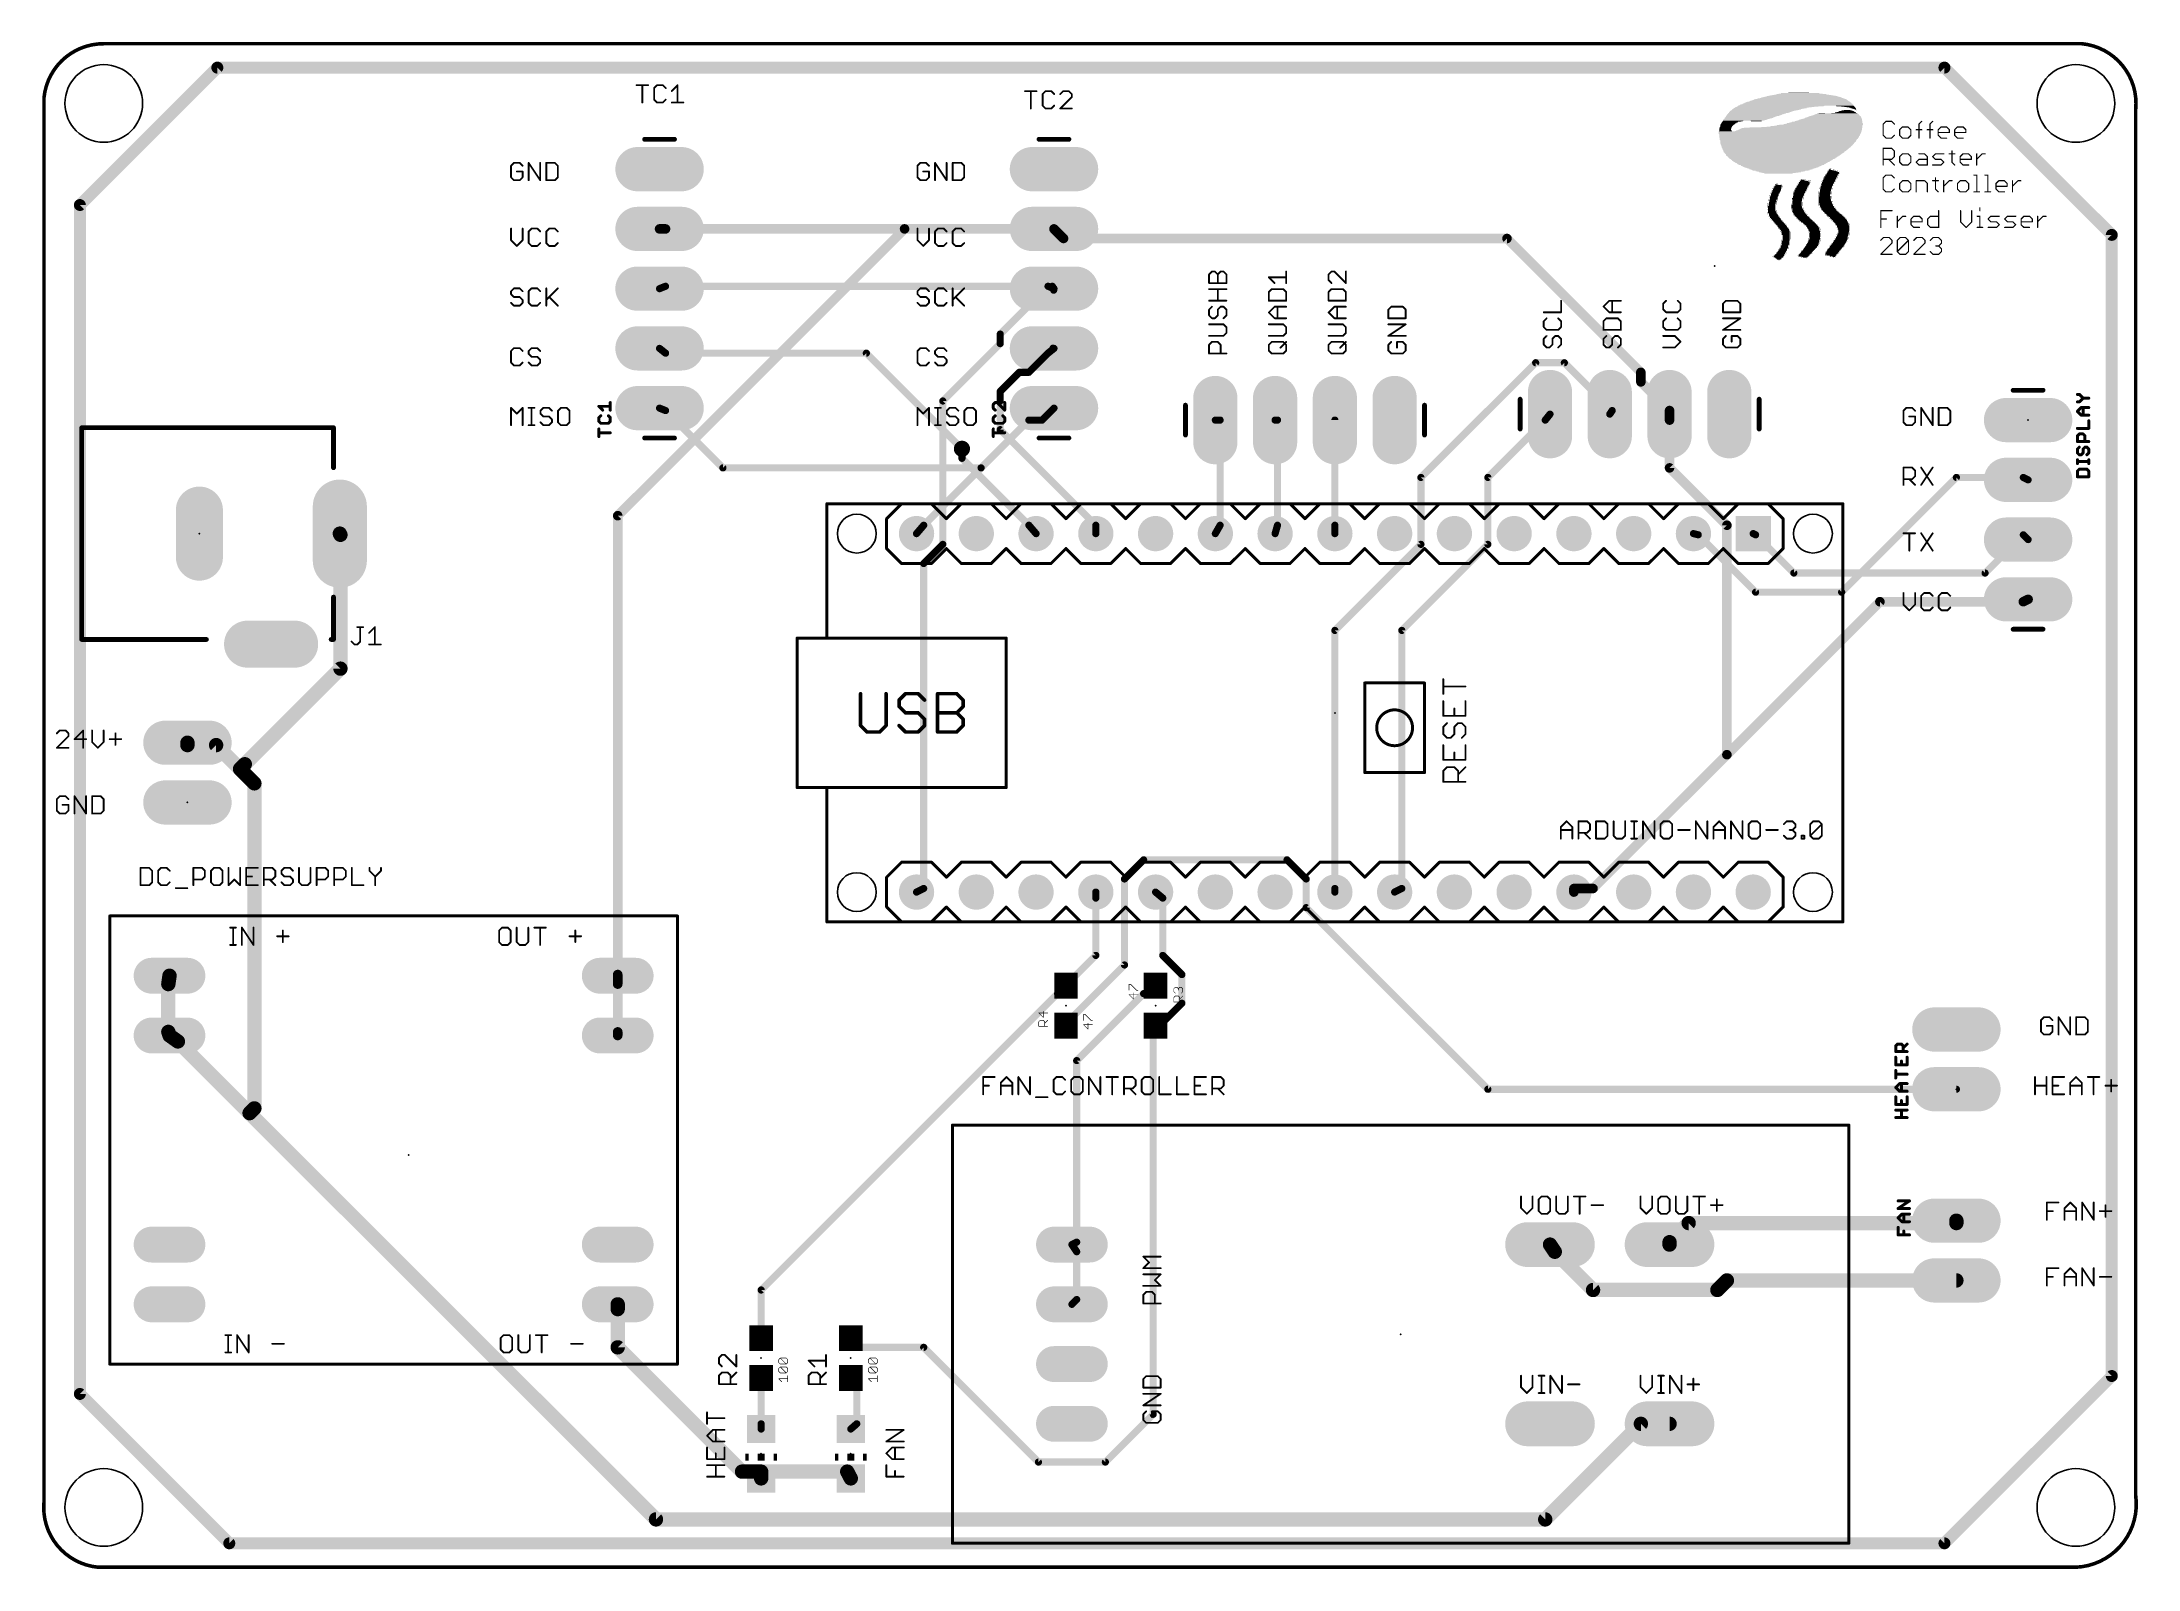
# Model space of a CAD drawing. Extents: x -0.1 to 89, y -0.1 to 64.8.
import ezdxf

# ---------------------------------------------------------------- set-up
doc = ezdxf.new("R2010")
doc.units = 0
for name, color, linetype in [('1', 22, 'CONTINUOUS'), ('16', 175, 'CONTINUOUS'), ('17', 82, 'CONTINUOUS'), ('18', 82, 'CONTINUOUS'), ('20', 7, 'CONTINUOUS'), ('21', 253, 'CONTINUOUS'), ('23', 7, 'CONTINUOUS'), ('25', 253, 'CONTINUOUS'), ('27', 253, 'CONTINUOUS')]:
    doc.layers.add(name, color=color, linetype=linetype)

# ---------------------------------------------------------------- blocks, each defined once
blk = doc.blocks.new('LONGP100')
at = {"const_width": 1}
blk.add_lwpolyline([(-0.5, 0), (0.5, 0)], dxfattribs=at)
at = {"const_width": 0.5}
for points in [[(-0.5, 0.25, 1), (-0.5, -0.25)], [(0.5, -0.25, 1), (0.5, 0.25)]]:
    blk.add_lwpolyline(points, format="xyb", dxfattribs=at)
blk = doc.blocks.new('RECT')
blk.add_solid([(-0.5, -0.5), (0.5, -0.5), (-0.5, 0.5), (0.5, 0.5)])
blk = doc.blocks.new('SQUAREP')
blk.add_solid([(-0.5, -0.5), (0.5, -0.5), (-0.5, 0.5), (0.5, 0.5)])
blk = doc.blocks.new('ROUNDP')
at = {"const_width": 0.5}
blk.add_lwpolyline([(0, -0.25, 1), (0, 0.25, 1), (0, -0.25)], format="xyb", dxfattribs=at)
blk = doc.blocks.new('ROUNDV')
at = {"const_width": 0.5}
blk.add_lwpolyline([(0, -0.25, 1), (0, 0.25, 1), (0, -0.25)], format="xyb", dxfattribs=at)

msp = doc.modelspace()

# ---------------------------------------------------------------- linework, layer by layer
at = {"layer": '1'}
for points, const_width in [([(36.576, 56.896), (24.384, 44.704)], 0.4064), ([(26.416, 56.896), (26.162, 56.896)], 0.4064), ([(36.576, 56.896), (26.416, 56.896)], 0.4064), ([(42.926, 56.896), (36.576, 56.896)], 0.4064), ([(43.3324, 56.4896), (42.926, 56.896)], 0.4064), ([(43.3324, 56.4896), (62.1792, 56.4896)], 0.4064), ([(62.1792, 56.4896), (67.8688, 50.8)], 0.4064), ([(42.672, 54.4576), (40.64, 52.4256)], 0.3048), ([(42.672, 54.4576), (42.926, 54.356)], 0.3048), ([(42.9133, 54.2925), (42.926, 54.356)], 0.3048), ([(40.64, 52.4256), (40.64, 52.0192)], 0.3048), ([(40.64, 52.0192), (38.2016, 49.5808)], 0.3048), ([(41.8592, 50.8), (42.672, 51.6128)], 0.3048), ([(42.672, 51.6128), (42.926, 51.816)], 0.3048), ([(42.8837, 51.8245), (42.926, 51.816)], 0.3048), ([(40.64, 49.9872), (41.4528, 50.8)], 0.3048), ([(41.4528, 50.8), (41.8592, 50.8)], 0.3048), ([(63.3984, 51.2064), (58.5216, 46.3296)], 0.3048), ([(64.6176, 51.2064), (63.3984, 51.2064)], 0.3048), ([(66.6496, 49.1744), (64.6176, 51.2064)], 0.3048), ([(67.8688, 50.8), (67.8688, 50.3936)], 0.4064), ([(40.64, 49.5808), (40.64, 49.9872)], 0.3048), ([(67.8688, 50.3936), (69.088, 49.1744)], 0.4064), ([(38.2016, 49.5808), (38.2016, 43.4848)], 0.3048), ([(40.64, 49.5808), (40.64, 48.3616)], 0.3048), ([(63.8048, 48.768), (64.008, 49.022)], 0.3048), ([(66.6496, 49.1744), (66.548, 49.022)], 0.3048), ([(69.088, 49.1744), (69.088, 49.022)], 0.4064), ([(69.088, 48.768), (69.088, 49.022)], 0.4064), ([(40.64, 48.3616), (44.704, 44.2976)], 0.3048), ([(49.9872, 48.768), (49.784, 48.768)], 0.3048), ([(49.9872, 48.768), (49.9872, 44.2976)], 0.3048), ([(52.4256, 48.768), (52.324, 48.768)], 0.3048), ([(52.4256, 48.768), (52.4256, 44.2976)], 0.3048), ([(54.864, 48.768), (54.864, 44.2976)], 0.3048), ([(63.8048, 48.768), (61.3664, 46.3296)], 0.3048), ([(69.088, 46.736), (69.088, 48.768)], 0.4064), ([(39.0144, 47.5488), (39.0144, 47.1424)], 0.3048), ([(39.0144, 47.1424), (41.8592, 44.2976)], 0.3048), ([(58.5216, 46.3296), (58.5216, 43.4848)], 0.3048), ([(61.3664, 46.3296), (61.3664, 43.4848)], 0.3048), ([(71.5264, 44.2976), (69.088, 46.736)], 0.4064), ([(24.384, 44.704), (24.384, 25.1968)], 0.4064), ([(12.5984, 43.8912), (12.573, 43.942)], 0.6096), ([(12.5984, 38.2016), (12.5984, 43.8912)], 0.6096), ([(41.8592, 44.2976), (42.164, 43.942)], 0.3048), ([(44.704, 44.2976), (44.704, 43.942)], 0.3048), ([(49.9872, 44.2976), (49.784, 43.942)], 0.3048), ([(52.4256, 44.2976), (52.324, 43.942)], 0.3048), ([(54.864, 44.2976), (54.864, 43.942)], 0.3048), ([(71.5264, 34.544), (71.5264, 44.2976)], 0.4064), ([(72.7456, 43.8912), (72.644, 43.942)], 0.3048), ([(74.3712, 42.2656), (72.7456, 43.8912)], 0.3048), ([(84.1248, 43.8912), (82.4992, 42.2656)], 0.3048), ([(84.1248, 43.8912), (84.328, 43.688)], 0.3048), ([(38.2016, 43.4848), (37.3888, 42.672)], 0.3048), ([(37.3888, 42.672), (37.3888, 28.8544)], 0.3048), ([(58.5216, 43.4848), (54.864, 39.8272)], 0.3048), ([(61.3664, 43.4848), (57.7088, 39.8272)], 0.3048), ([(82.4992, 42.2656), (74.3712, 42.2656)], 0.3048), ([(78.0288, 41.0464), (71.5264, 34.544)], 0.4064), ([(84.1248, 41.0464), (78.0288, 41.0464)], 0.4064), ([(84.1248, 41.0464), (84.328, 41.148)], 0.4064), ([(54.864, 39.8272), (54.864, 28.8544)], 0.3048), ([(57.7088, 39.8272), (57.7088, 28.8544)], 0.3048), ([(8.5344, 34.1376), (12.5984, 38.2016)], 0.6096), ([(6.096, 34.9504), (6.096, 35.052)], 0.6096), ([(7.3152, 34.9504), (6.096, 34.9504)], 0.6096), ([(8.3312, 33.9344), (7.3152, 34.9504)], 0.6096), ([(71.5264, 34.544), (65.8368, 28.8544)], 0.4064), ([(8.5344, 34.1376), (8.3312, 33.9344)], 0.6096), ([(8.9408, 33.3248), (8.3312, 33.9344)], 0.6096), ([(8.9408, 19.5072), (8.9408, 33.3248)], 0.6096), ([(46.736, 30.0736), (45.9232, 29.2608)], 0.3048), ([(45.9232, 29.2608), (45.9232, 25.6032)], 0.3048), ([(52.832, 30.0736), (46.736, 30.0736)], 0.3048), ([(53.6448, 29.2608), (52.832, 30.0736)], 0.3048), ([(53.6448, 28.0416), (53.6448, 29.2608)], 0.3048), ([(37.3888, 28.8544), (37.084, 28.702)], 0.3048), ([(44.704, 28.448), (44.704, 28.702)], 0.3048), ([(44.704, 26.0096), (44.704, 28.448)], 0.3048), ([(47.5488, 28.448), (47.244, 28.702)], 0.3048), ([(47.5488, 26.0096), (47.5488, 28.448)], 0.3048), ([(54.864, 28.8544), (54.864, 28.702)], 0.3048), ([(57.7088, 28.8544), (57.404, 28.702)], 0.3048), ([(65.8368, 28.8544), (65.024, 28.8544)], 0.4064), ([(65.024, 28.8544), (65.024, 28.702)], 0.4064), ([(61.3664, 20.32), (53.6448, 28.0416)], 0.3048), ([(43.4848, 24.7904), (44.704, 26.0096)], 0.3048), ([(48.3616, 25.1968), (47.5488, 26.0096)], 0.3048), ([(5.2832, 24.7904), (5.334, 25.146)], 0.6096), ([(5.2832, 24.7904), (5.2832, 22.7584)], 0.6096), ([(24.384, 25.1968), (24.384, 25.146)], 0.4064), ([(24.384, 24.7904), (24.384, 25.146)], 0.4064), ([(24.384, 24.7904), (24.384, 22.7584)], 0.4064), ([(45.9232, 25.6032), (43.4848, 23.1648)], 0.3048), ([(48.3616, 23.9776), (48.3616, 25.1968)], 0.3048), ([(43.0784, 24.384), (30.48, 11.7856)], 0.3048), ([(43.0784, 24.384), (43.434, 24.726)], 0.3048), ([(43.4848, 24.7904), (43.434, 24.726)], 0.3048), ([(43.8912, 21.5392), (46.736, 24.384)], 0.3048), ([(46.736, 24.384), (47.1424, 24.384)], 0.3048), ([(47.1424, 24.384), (47.244, 24.726)], 0.3048), ([(47.5488, 23.1648), (48.3616, 23.9776)], 0.3048), ([(43.4848, 23.1648), (43.434, 23.026)], 0.3048), ([(47.1424, 22.7584), (47.244, 23.026)], 0.3048), ([(47.5488, 23.1648), (47.244, 23.026)], 0.3048), ([(5.2832, 22.7584), (5.334, 22.606)], 0.6096), ([(5.6896, 22.352), (5.334, 22.606)], 0.6096), ([(5.6896, 22.352), (8.7376, 19.304)], 0.6096), ([(24.384, 22.7584), (24.384, 22.606)], 0.4064), ([(47.1424, 22.7584), (47.1424, 6.5024)], 0.3048), ([(43.8912, 13.8176), (43.8912, 21.5392)], 0.3048), ([(8.9408, 19.5072), (8.7376, 19.304)], 0.6096), ([(8.7376, 19.304), (26.0096, 2.032)], 0.6096), ([(81.28, 20.32), (61.3664, 20.32)], 0.3048), ([(69.088, 13.8176), (69.9008, 14.6304)], 0.6096), ([(69.9008, 14.6304), (81.28, 14.6304)], 0.6096), ([(81.28, 14.6304), (81.28, 14.732)], 0.6096), ([(43.8912, 13.8176), (43.688, 13.716)], 0.3048), ([(43.8912, 13.4112), (43.688, 13.716)], 0.3048), ([(43.8912, 13.4112), (43.8912, 11.3792)], 0.3048), ([(64.2112, 13.4112), (64.008, 13.716)], 0.6096), ([(64.2112, 13.4112), (65.8368, 11.7856)], 0.6096), ([(69.088, 13.8176), (69.088, 13.716)], 0.6096), ([(71.12, 11.7856), (71.5264, 12.192)], 0.6096), ([(71.5264, 12.192), (81.28, 12.192)], 0.6096), ([(30.48, 11.7856), (30.48, 9.7536)], 0.3048), ([(65.8368, 11.7856), (71.12, 11.7856)], 0.6096), ([(24.384, 10.9728), (24.384, 11.176)], 0.6096), ([(24.384, 10.9728), (24.384, 9.3472)], 0.6096), ([(43.8912, 11.3792), (43.688, 11.176)], 0.3048), ([(30.48, 9.7536), (30.48, 9.74)], 0.3048), ([(34.544, 9.3472), (34.29, 9.74)], 0.3048), ([(24.384, 9.3472), (29.6672, 4.064)], 0.6096), ([(37.3888, 9.3472), (34.544, 9.3472)], 0.3048), ([(42.2656, 4.4704), (37.3888, 9.3472)], 0.3048), ([(30.48, 7.7216), (30.48, 8.04)], 0.3048), ([(34.544, 7.7216), (34.29, 8.04)], 0.3048), ([(30.48, 6.096), (30.48, 7.7216)], 0.3048), ([(34.544, 6.096), (34.544, 7.7216)], 0.3048), ([(30.48, 6.096), (30.48, 5.876)], 0.3048), ([(34.544, 6.096), (34.29, 5.876)], 0.3048), ([(47.1424, 6.5024), (45.1104, 4.4704)], 0.3048), ([(63.8048, 2.032), (67.8688, 6.096)], 0.6096), ([(67.8688, 6.096), (69.088, 6.096)], 0.6096), ([(45.1104, 4.4704), (42.2656, 4.4704)], 0.3048), ([(29.6672, 4.064), (30.48, 4.064)], 0.6096), ([(34.1376, 4.064), (30.48, 4.064)], 0.6096), ([(30.48, 4.064), (30.48, 3.776)], 0.6096), ([(30.48, 4.064), (30.48, 3.776)], 0.6096), ([(34.1376, 4.064), (34.29, 3.776)], 0.6096), ([(26.0096, 2.032), (63.8048, 2.032)], 0.6096)]:
    msp.add_lwpolyline(points, dxfattribs=dict(at, const_width=const_width))
for points, const_width in [([(26.162, 56.9976, 1), (26.162, 56.7944)], 0.2032), ([(26.416, 56.9976, 1), (26.416, 56.7944)], 0.2032), ([(26.416, 56.7944, 1), (26.416, 56.9976)], 0.2032), ([(36.576, 56.9976, 1), (36.576, 56.7944)], 0.2032), ([(36.6478, 56.8242, 1), (36.5042, 56.9678)], 0.2032), ([(36.576, 56.7944, 1), (36.576, 56.9976)], 0.2032), ([(42.9978, 56.9678, 1), (42.8542, 56.8242)], 0.2032), ([(42.926, 56.7944, 1), (42.926, 56.9976)], 0.2032), ([(43.3324, 56.5912, 1), (43.3324, 56.388)], 0.2032), ([(43.2606, 56.4178, 1), (43.4042, 56.5614)], 0.2032), ([(62.251, 56.5614, 1), (62.1074, 56.4178)], 0.2032), ([(62.1792, 56.388, 1), (62.1792, 56.5912)], 0.2032), ([(42.7003, 54.5283, 1), (42.6437, 54.3869)], 0.1524), ([(42.7259, 54.4037, 1), (42.6181, 54.5115)], 0.1524), ([(42.8386, 54.3074, 1), (42.988, 54.2776)], 0.1524), ([(43.0007, 54.3411, 1), (42.8513, 54.3709)], 0.1524), ([(42.8977, 54.2853, 1), (42.9543, 54.4267)], 0.1524), ([(40.7162, 52.4256, 1), (40.5638, 52.4256)], 0.1524), ([(40.5861, 52.4795, 1), (40.6939, 52.3717)], 0.1524), ([(40.5638, 52.0192, 1), (40.7162, 52.0192)], 0.1524), ([(40.6939, 51.9653, 1), (40.5861, 52.0731)], 0.1524), ([(42.6244, 51.6723, 1), (42.7196, 51.5533)], 0.1524), ([(42.7259, 51.5589, 1), (42.6181, 51.6667)], 0.1524), ([(42.8986, 51.8992, 1), (42.8687, 51.7497)], 0.1524), ([(42.9736, 51.7565, 1), (42.8784, 51.8755)], 0.1524), ([(42.9111, 51.7413, 1), (42.9409, 51.8907)], 0.1524), ([(41.4528, 50.8762, 1), (41.4528, 50.7238)], 0.1524), ([(41.5067, 50.7461, 1), (41.3989, 50.8539)], 0.1524), ([(41.8053, 50.8539, 1), (41.9131, 50.7461)], 0.1524), ([(41.8592, 50.7238, 1), (41.8592, 50.8762)], 0.1524), ([(63.3984, 51.2826, 1), (63.3984, 51.1302)], 0.1524), ([(63.4523, 51.1525, 1), (63.3445, 51.2603)], 0.1524), ([(64.6715, 51.2603, 1), (64.5637, 51.1525)], 0.1524), ([(64.6176, 51.1302, 1), (64.6176, 51.2826)], 0.1524), ([(67.9704, 50.8, 1), (67.7672, 50.8)], 0.2032), ([(67.797, 50.7282, 1), (67.9406, 50.8718)], 0.2032), ([(40.7162, 49.9872, 1), (40.5638, 49.9872)], 0.1524), ([(40.5861, 50.0411, 1), (40.6939, 49.9333)], 0.1524), ([(67.7672, 50.3936, 1), (67.9704, 50.3936)], 0.2032), ([(67.9406, 50.4654, 1), (67.797, 50.3218)], 0.2032), ([(38.2778, 49.5808, 1), (38.1254, 49.5808)], 0.1524), ([(38.1477, 49.6347, 1), (38.2555, 49.5269)], 0.1524), ([(40.7162, 49.5808, 1), (40.5638, 49.5808)], 0.1524), ([(40.5638, 49.5808, 1), (40.7162, 49.5808)], 0.1524), ([(64.0675, 48.9744, 1), (63.9485, 49.0696)], 0.1524), ([(66.4846, 49.0643, 1), (66.6114, 48.9797)], 0.1524), ([(66.713, 49.1321, 1), (66.5862, 49.2167)], 0.1524), ([(66.5957, 49.1205, 1), (66.7035, 49.2283)], 0.1524), ([(69.1896, 49.1744, 1), (68.9864, 49.1744)], 0.2032), ([(69.1896, 49.022, 1), (68.9864, 49.022)], 0.2032), ([(68.9864, 49.022, 1), (69.1896, 49.022)], 0.2032), ([(69.0162, 49.1026, 1), (69.1598, 49.2462)], 0.2032), ([(40.6939, 48.4155, 1), (40.5861, 48.3077)], 0.1524), ([(40.5638, 48.3616, 1), (40.7162, 48.3616)], 0.1524), ([(49.784, 48.8442, 1), (49.784, 48.6918)], 0.1524), ([(50.0634, 48.768, 1), (49.911, 48.768)], 0.1524), ([(49.9872, 48.6918, 1), (49.9872, 48.8442)], 0.1524), ([(52.324, 48.8442, 1), (52.324, 48.6918)], 0.1524), ([(52.5018, 48.768, 1), (52.3494, 48.768)], 0.1524), ([(52.4256, 48.6918, 1), (52.4256, 48.8442)], 0.1524), ([(54.9402, 48.768, 1), (54.7878, 48.768)], 0.1524), ([(63.7453, 48.8156, 1), (63.8643, 48.7204)], 0.1524), ([(63.8587, 48.7141, 1), (63.7509, 48.8219)], 0.1524), ([(69.1896, 48.768, 1), (68.9864, 48.768)], 0.2032), ([(68.9864, 48.768, 1), (69.1896, 48.768)], 0.2032), ([(39.0906, 47.5488, 1), (38.9382, 47.5488)], 0.1524), ([(39.0683, 47.1963, 1), (38.9605, 47.0885)], 0.1524), ([(38.9382, 47.1424, 1), (39.0906, 47.1424)], 0.1524), ([(58.5978, 46.3296, 1), (58.4454, 46.3296)], 0.1524), ([(58.4677, 46.3835, 1), (58.5755, 46.2757)], 0.1524), ([(61.4426, 46.3296, 1), (61.2902, 46.3296)], 0.1524), ([(61.3125, 46.3835, 1), (61.4203, 46.2757)], 0.1524), ([(68.9864, 46.736, 1), (69.1896, 46.736)], 0.2032), ([(69.1598, 46.8078, 1), (69.0162, 46.6642)], 0.2032), ([(24.4856, 44.704, 1), (24.2824, 44.704)], 0.2032), ([(24.3122, 44.7758, 1), (24.4558, 44.6322)], 0.2032), ([(12.7093, 44.0102, 1), (12.4367, 43.8738)], 0.3048), ([(12.7508, 43.8912, 1), (12.446, 43.8912)], 0.3048), ([(12.4621, 43.823, 1), (12.7347, 43.9594)], 0.3048), ([(41.9171, 44.3472, 1), (41.8013, 44.248)], 0.1524), ([(41.8053, 44.2437, 1), (41.9131, 44.3515)], 0.1524), ([(42.1061, 43.8924, 1), (42.2219, 43.9916)], 0.1524), ([(44.7802, 44.2976, 1), (44.6278, 44.2976)], 0.1524), ([(44.6278, 43.942, 1), (44.7802, 43.942)], 0.1524), ([(44.6501, 44.2437, 1), (44.7579, 44.3515)], 0.1524), ([(49.7178, 43.9798, 1), (49.8502, 43.9042)], 0.1524), ([(49.911, 44.2976, 1), (50.0634, 44.2976)], 0.1524), ([(50.0534, 44.2598, 1), (49.921, 44.3354)], 0.1524), ([(52.2507, 43.9629, 1), (52.3973, 43.9211)], 0.1524), ([(52.3494, 44.2976, 1), (52.5018, 44.2976)], 0.1524), ([(52.4989, 44.2767, 1), (52.3523, 44.3185)], 0.1524), ([(54.9402, 44.2976, 1), (54.7878, 44.2976)], 0.1524), ([(54.7878, 44.2976, 1), (54.9402, 44.2976)], 0.1524), ([(54.7878, 43.942, 1), (54.9402, 43.942)], 0.1524), ([(71.628, 44.2976, 1), (71.4248, 44.2976)], 0.2032), ([(71.4546, 44.2258, 1), (71.5982, 44.3694)], 0.2032), ([(72.6781, 44.0102, 1), (72.6099, 43.8738)], 0.1524), ([(72.7995, 43.9451, 1), (72.6917, 43.8373)], 0.1524), ([(72.7115, 43.823, 1), (72.7797, 43.9594)], 0.1524), ([(84.1787, 43.9451, 1), (84.0709, 43.8373)], 0.1524), ([(84.1787, 43.8373, 1), (84.0709, 43.9451)], 0.1524), ([(84.2741, 43.6341, 1), (84.3819, 43.7419)], 0.1524), ([(37.465, 42.672, 1), (37.3126, 42.672)], 0.1524), ([(37.3349, 42.7259, 1), (37.4427, 42.6181)], 0.1524), ([(38.1254, 43.4848, 1), (38.2778, 43.4848)], 0.1524), ([(38.2555, 43.4309, 1), (38.1477, 43.5387)], 0.1524), ([(58.4454, 43.4848, 1), (58.5978, 43.4848)], 0.1524), ([(58.5755, 43.4309, 1), (58.4677, 43.5387)], 0.1524), ([(61.2902, 43.4848, 1), (61.4426, 43.4848)], 0.1524), ([(61.4203, 43.4309, 1), (61.3125, 43.5387)], 0.1524), ([(74.3712, 42.3418, 1), (74.3712, 42.1894)], 0.1524), ([(74.3173, 42.2117, 1), (74.4251, 42.3195)], 0.1524), ([(82.4453, 42.3195, 1), (82.5531, 42.2117)], 0.1524), ([(82.4992, 42.1894, 1), (82.4992, 42.3418)], 0.1524), ([(78.0288, 41.148, 1), (78.0288, 40.9448)], 0.2032), ([(78.1006, 40.9746, 1), (77.957, 41.1182)], 0.2032), ([(84.0794, 41.1373, 1), (84.1702, 40.9555)], 0.2032), ([(84.1248, 40.9448, 1), (84.1248, 41.148)], 0.2032), ([(84.3734, 41.0571, 1), (84.2826, 41.2389)], 0.2032), ([(54.9402, 39.8272, 1), (54.7878, 39.8272)], 0.1524), ([(54.8101, 39.8811, 1), (54.9179, 39.7733)], 0.1524), ([(57.785, 39.8272, 1), (57.6326, 39.8272)], 0.1524), ([(57.6549, 39.8811, 1), (57.7627, 39.7733)], 0.1524), ([(12.446, 38.2016, 1), (12.7508, 38.2016)], 0.3048), ([(12.7062, 38.0938, 1), (12.4906, 38.3094)], 0.3048), ([(6.2484, 35.052, 1), (5.9436, 35.052)], 0.3048), ([(6.096, 35.1028, 1), (6.096, 34.798)], 0.3048), ([(5.9436, 34.9504, 1), (6.2484, 34.9504)], 0.3048), ([(7.423, 35.0582, 1), (7.2074, 34.8426)], 0.3048), ([(7.3152, 34.798, 1), (7.3152, 35.1028)], 0.3048), ([(71.5982, 34.4722, 1), (71.4546, 34.6158)], 0.2032), ([(8.439, 34.0422, 1), (8.2234, 33.8266)], 0.3048), ([(8.2234, 34.0422, 1), (8.439, 33.8266)], 0.3048), ([(8.2234, 33.8266, 1), (8.439, 34.0422)], 0.3048), ([(8.4266, 34.2454, 1), (8.6422, 34.0298)], 0.3048), ([(8.6422, 34.0298, 1), (8.4266, 34.2454)], 0.3048), ([(71.4248, 34.544, 1), (71.628, 34.544)], 0.2032), ([(71.4546, 34.6158, 1), (71.5982, 34.4722)], 0.2032), ([(9.0932, 33.3248, 1), (8.7884, 33.3248)], 0.3048), ([(8.833, 33.217, 1), (9.0486, 33.4326)], 0.3048), ([(45.9994, 29.2608, 1), (45.847, 29.2608)], 0.1524), ([(46.736, 30.1498, 1), (46.736, 29.9974)], 0.1524), ([(46.7899, 30.0197, 1), (46.6821, 30.1275)], 0.1524), ([(52.8859, 30.1275, 1), (52.7781, 30.0197)], 0.1524), ([(52.832, 29.9974, 1), (52.832, 30.1498)], 0.1524), ([(53.721, 29.2608, 1), (53.5686, 29.2608)], 0.1524), ([(37.0499, 28.7702, 1), (37.1181, 28.6338)], 0.1524), ([(37.3126, 28.8544, 1), (37.465, 28.8544)], 0.1524), ([(37.4229, 28.7862, 1), (37.3547, 28.9226)], 0.1524), ([(44.7802, 28.702, 1), (44.6278, 28.702)], 0.1524), ([(44.7802, 28.448, 1), (44.6278, 28.448)], 0.1524), ([(44.6278, 28.448, 1), (44.7802, 28.448)], 0.1524), ([(45.8693, 29.3147, 1), (45.9771, 29.2069)], 0.1524), ([(47.2928, 28.7605, 1), (47.1952, 28.6435)], 0.1524), ([(47.625, 28.448, 1), (47.4726, 28.448)], 0.1524), ([(47.5, 28.3895, 1), (47.5976, 28.5065)], 0.1524), ([(53.5909, 29.2069, 1), (53.6987, 29.3147)], 0.1524), ([(54.9402, 28.8544, 1), (54.7878, 28.8544)], 0.1524), ([(54.7878, 28.8544, 1), (54.9402, 28.8544)], 0.1524), ([(54.7878, 28.702, 1), (54.9402, 28.702)], 0.1524), ([(57.3699, 28.7702, 1), (57.4381, 28.6338)], 0.1524), ([(57.6326, 28.8544, 1), (57.785, 28.8544)], 0.1524), ([(57.7429, 28.7862, 1), (57.6747, 28.9226)], 0.1524), ([(65.024, 28.956, 1), (65.024, 28.7528)], 0.2032), ([(65.1256, 28.8544, 1), (64.9224, 28.8544)], 0.2032), ([(64.9224, 28.702, 1), (65.1256, 28.702)], 0.2032), ([(65.765, 28.9262, 1), (65.9086, 28.7826)], 0.2032), ([(65.8368, 28.7528, 1), (65.8368, 28.956)], 0.2032), ([(53.6987, 28.0955, 1), (53.5909, 27.9877)], 0.1524), ([(53.5686, 28.0416, 1), (53.721, 28.0416)], 0.1524), ([(44.6278, 26.0096, 1), (44.7802, 26.0096)], 0.1524), ([(44.7579, 25.9557, 1), (44.6501, 26.0635)], 0.1524), ([(47.6027, 26.0635, 1), (47.4949, 25.9557)], 0.1524), ([(47.4726, 26.0096, 1), (47.625, 26.0096)], 0.1524), ([(5.4356, 24.7904, 1), (5.1308, 24.7904)], 0.3048), ([(5.1323, 24.812, 1), (5.4341, 24.7688)], 0.3048), ([(5.4849, 25.1244, 1), (5.1831, 25.1676)], 0.3048), ([(24.4856, 25.1968, 1), (24.2824, 25.1968)], 0.2032), ([(24.4856, 25.146, 1), (24.2824, 25.146)], 0.2032), ([(24.2824, 25.1968, 1), (24.4856, 25.1968)], 0.2032), ([(24.2824, 25.146, 1), (24.4856, 25.146)], 0.2032), ([(24.4856, 24.7904, 1), (24.2824, 24.7904)], 0.2032), ([(45.847, 25.6032, 1), (45.9994, 25.6032)], 0.1524), ([(45.9771, 25.5493, 1), (45.8693, 25.6571)], 0.1524), ([(48.4378, 25.1968, 1), (48.2854, 25.1968)], 0.1524), ([(48.3077, 25.1429, 1), (48.4155, 25.2507)], 0.1524), ([(24.2824, 24.7904, 1), (24.4856, 24.7904)], 0.2032), ([(43.0256, 24.4389, 1), (43.1312, 24.3291)], 0.1524), ([(43.1323, 24.3301, 1), (43.0245, 24.4379)], 0.1524), ([(43.3742, 24.7732, 1), (43.4938, 24.6788)], 0.1524), ([(43.4868, 24.6711, 1), (43.3812, 24.7809)], 0.1524), ([(43.4309, 24.8443, 1), (43.5387, 24.7365)], 0.1524), ([(43.5446, 24.7432, 1), (43.425, 24.8376)], 0.1524), ([(46.736, 24.4602, 1), (46.736, 24.3078)], 0.1524), ([(46.7899, 24.3301, 1), (46.6821, 24.4379)], 0.1524), ([(47.0694, 24.4057, 1), (47.2154, 24.3623)], 0.1524), ([(47.1424, 24.3078, 1), (47.1424, 24.4602)], 0.1524), ([(47.317, 24.7043, 1), (47.171, 24.7477)], 0.1524), ([(48.4155, 23.9237, 1), (48.3077, 24.0315)], 0.1524), ([(43.4309, 23.2187, 1), (43.5387, 23.1109)], 0.1524), ([(43.5564, 23.1386, 1), (43.4132, 23.191)], 0.1524), ([(47.2124, 23.0953, 1), (47.2756, 22.9567)], 0.1524), ([(47.3152, 22.999, 1), (47.1728, 23.053)], 0.1524), ([(47.4949, 23.2187, 1), (47.6027, 23.1109)], 0.1524), ([(47.5804, 23.0955, 1), (47.5172, 23.2341)], 0.1524), ([(48.2854, 23.9776, 1), (48.4378, 23.9776)], 0.1524), ([(5.4278, 22.8066, 1), (5.1386, 22.7102)], 0.3048), ([(5.1308, 22.7584, 1), (5.4356, 22.7584)], 0.3048), ([(5.4226, 22.73, 1), (5.2454, 22.482)], 0.3048), ([(5.1894, 22.5578, 1), (5.4786, 22.6542)], 0.3048), ([(5.7974, 22.4598, 1), (5.5818, 22.2442)], 0.3048), ([(5.601, 22.228, 1), (5.7782, 22.476)], 0.3048), ([(24.4856, 22.7584, 1), (24.2824, 22.7584)], 0.2032), ([(24.2824, 22.7584, 1), (24.4856, 22.7584)], 0.2032), ([(24.2824, 22.606, 1), (24.4856, 22.606)], 0.2032), ([(43.3624, 23.0522, 1), (43.5056, 22.9998)], 0.1524), ([(47.2186, 22.7584, 1), (47.0662, 22.7584)], 0.1524), ([(47.0712, 22.7854, 1), (47.2136, 22.7314)], 0.1524), ([(43.9674, 21.5392, 1), (43.815, 21.5392)], 0.1524), ([(43.8373, 21.5931, 1), (43.9451, 21.4853)], 0.1524), ([(8.8454, 19.4118, 1), (8.6298, 19.1962)], 0.3048), ([(8.7884, 19.5072, 1), (9.0932, 19.5072)], 0.3048), ([(9.0486, 19.3994, 1), (8.833, 19.615)], 0.3048), ([(61.3664, 20.3962, 1), (61.3664, 20.2438)], 0.1524), ([(61.3125, 20.2661, 1), (61.4203, 20.3739)], 0.1524), ([(81.28, 20.2438, 1), (81.28, 20.3962)], 0.1524), ([(8.6298, 19.4118, 1), (8.8454, 19.1962)], 0.3048), ([(8.6298, 19.1962, 1), (8.8454, 19.4118)], 0.3048), ([(69.9008, 14.7828, 1), (69.9008, 14.478)], 0.3048), ([(70.0086, 14.5226, 1), (69.793, 14.7382)], 0.3048), ([(81.4324, 14.732, 1), (81.1276, 14.732)], 0.3048), ([(81.1276, 14.6304, 1), (81.4324, 14.6304)], 0.3048), ([(81.28, 14.478, 1), (81.28, 14.7828)], 0.3048), ([(43.7514, 13.7583, 1), (43.6246, 13.6737)], 0.1524), ([(43.6539, 13.7842, 1), (43.7221, 13.6478)], 0.1524), ([(43.815, 13.8176, 1), (43.9674, 13.8176)], 0.1524), ([(43.9674, 13.4112, 1), (43.815, 13.4112)], 0.1524), ([(43.8278, 13.3689, 1), (43.9546, 13.4535)], 0.1524), ([(43.9253, 13.7494, 1), (43.8571, 13.8858)], 0.1524), ([(64.1348, 13.8005, 1), (63.8812, 13.6315)], 0.3048), ([(64.319, 13.519, 1), (64.1034, 13.3034)], 0.3048), ([(64.0844, 13.3267, 1), (64.338, 13.4957)], 0.3048), ([(68.9802, 13.9254, 1), (69.1958, 13.7098)], 0.3048), ([(69.2404, 13.8176, 1), (68.9356, 13.8176)], 0.3048), ([(68.9356, 13.716, 1), (69.2404, 13.716)], 0.3048), ([(71.5264, 12.3444, 1), (71.5264, 12.0396)], 0.3048), ([(71.6342, 12.0842, 1), (71.4186, 12.2998)], 0.3048), ([(81.28, 12.0396, 1), (81.28, 12.3444)], 0.3048), ([(30.5562, 11.7856, 1), (30.4038, 11.7856)], 0.1524), ([(30.4261, 11.8395, 1), (30.5339, 11.7317)], 0.1524), ([(65.8368, 11.938, 1), (65.8368, 11.6332)], 0.3048), ([(65.729, 11.6778, 1), (65.9446, 11.8934)], 0.3048), ([(71.0122, 11.8934, 1), (71.2278, 11.6778)], 0.3048), ([(71.12, 11.6332, 1), (71.12, 11.938)], 0.3048), ([(24.5364, 11.176, 1), (24.2316, 11.176)], 0.3048), ([(24.5364, 10.9728, 1), (24.2316, 10.9728)], 0.3048), ([(24.2316, 10.9728, 1), (24.5364, 10.9728)], 0.3048), ([(43.6341, 11.2299, 1), (43.7419, 11.1221)], 0.1524), ([(43.815, 11.3792, 1), (43.9674, 11.3792)], 0.1524), ([(43.9451, 11.3253, 1), (43.8373, 11.4331)], 0.1524), ([(30.5562, 9.7536, 1), (30.4038, 9.7536)], 0.1524), ([(30.4038, 9.7536, 1), (30.5562, 9.7536)], 0.1524), ([(30.4038, 9.74, 1), (30.5562, 9.74)], 0.1524), ([(34.354, 9.7814, 1), (34.226, 9.6986)], 0.1524), ([(24.4918, 9.455, 1), (24.2762, 9.2394)], 0.3048), ([(24.2316, 9.3472, 1), (24.5364, 9.3472)], 0.3048), ([(34.544, 9.4234, 1), (34.544, 9.271)], 0.1524), ([(34.48, 9.3058, 1), (34.608, 9.3886)], 0.1524), ([(37.4427, 9.4011, 1), (37.3349, 9.2933)], 0.1524), ([(37.3888, 9.271, 1), (37.3888, 9.4234)], 0.1524), ([(30.5562, 8.04, 1), (30.4038, 8.04)], 0.1524), ([(34.3496, 8.0875, 1), (34.2304, 7.9925)], 0.1524), ([(30.5562, 7.7216, 1), (30.4038, 7.7216)], 0.1524), ([(30.4038, 7.7216, 1), (30.5562, 7.7216)], 0.1524), ([(34.6202, 7.7216, 1), (34.4678, 7.7216)], 0.1524), ([(34.4844, 7.6741, 1), (34.6036, 7.7691)], 0.1524), ([(30.5562, 6.096, 1), (30.4038, 6.096)], 0.1524), ([(34.5939, 6.0384, 1), (34.4941, 6.1536)], 0.1524), ([(47.0662, 6.5024, 1), (47.2186, 6.5024)], 0.1524), ([(47.1963, 6.4485, 1), (47.0885, 6.5563)], 0.1524), ([(67.8688, 6.2484, 1), (67.8688, 5.9436)], 0.3048), ([(67.9766, 5.9882, 1), (67.761, 6.2038)], 0.3048), ([(69.088, 5.9436, 1), (69.088, 6.2484)], 0.3048), ([(30.4038, 6.096, 1), (30.5562, 6.096)], 0.1524), ([(30.4038, 5.876, 1), (30.5562, 5.876)], 0.1524), ([(34.2401, 5.9336, 1), (34.3399, 5.8184)], 0.1524), ([(34.4678, 6.096, 1), (34.6202, 6.096)], 0.1524), ([(42.2656, 4.5466, 1), (42.2656, 4.3942)], 0.1524), ([(42.2117, 4.4165, 1), (42.3195, 4.5243)], 0.1524), ([(45.0565, 4.5243, 1), (45.1643, 4.4165)], 0.1524), ([(45.1104, 4.3942, 1), (45.1104, 4.5466)], 0.1524), ([(29.6672, 4.2164, 1), (29.6672, 3.9116)], 0.3048), ([(29.5594, 3.9562, 1), (29.775, 4.1718)], 0.3048), ([(30.48, 4.2164, 1), (30.48, 3.9116)], 0.3048), ([(30.6324, 4.064, 1), (30.3276, 4.064)], 0.3048), ([(30.6324, 4.064, 1), (30.3276, 4.064)], 0.3048), ([(30.3276, 3.776, 1), (30.6324, 3.776)], 0.3048), ([(30.3276, 3.776, 1), (30.6324, 3.776)], 0.3048), ([(30.48, 3.9116, 1), (30.48, 4.2164)], 0.3048), ([(34.2723, 4.1353, 1), (34.0029, 3.9927)], 0.3048), ([(34.1376, 3.9116, 1), (34.1376, 4.2164)], 0.3048), ([(34.1553, 3.7047, 1), (34.4247, 3.8473)], 0.3048), ([(26.0096, 2.1844, 1), (26.0096, 1.8796)], 0.3048), ([(25.9018, 1.9242, 1), (26.1174, 2.1398)], 0.3048), ([(63.697, 2.1398, 1), (63.9126, 1.9242)], 0.3048), ([(63.8048, 1.8796, 1), (63.8048, 2.1844)], 0.3048)]:
    msp.add_lwpolyline(points, format="xyb", dxfattribs=dict(at, const_width=const_width))
at = {"layer": '16'}
for points, const_width in [([(1.524, 57.912), (7.366, 63.754)], 0.508), ([(7.366, 63.754), (80.772, 63.754)], 0.508), ([(80.772, 63.754), (87.884, 56.642)], 0.508), ([(1.524, 7.366), (1.524, 57.912)], 0.508), ([(87.884, 56.642), (87.884, 8.128)], 0.508), ([(26.416, 54.4576), (26.162, 54.356)], 0.3048), ([(42.8534, 54.4576), (26.416, 54.4576)], 0.3048), ([(42.8534, 54.4576), (42.926, 54.356)], 0.3048), ([(26.416, 51.6128), (26.162, 51.816)], 0.3048), ([(26.416, 51.6128), (34.9504, 51.6128)], 0.3048), ([(34.9504, 51.6128), (39.0144, 47.5488)], 0.3048), ([(26.416, 49.1744), (26.162, 49.276)], 0.3048), ([(28.8544, 46.736), (26.416, 49.1744)], 0.3048), ([(42.418, 48.768), (42.926, 49.276)], 0.3048), ([(41.8592, 48.768), (39.8272, 46.736)], 0.3048), ([(42.418, 48.768), (41.8592, 48.768)], 0.3048), ([(39.8272, 46.736), (28.8544, 46.736)], 0.3048), ([(39.8272, 46.736), (37.3888, 44.2976)], 0.3048), ([(81.28, 46.3296), (76.4032, 41.4528)], 0.3048), ([(84.1248, 46.3296), (81.28, 46.3296)], 0.3048), ([(84.1248, 46.3296), (84.328, 46.228)], 0.3048), ([(37.3888, 44.2976), (37.084, 43.942)], 0.3048), ([(70.3072, 43.8912), (70.104, 43.942)], 0.3048), ([(72.7456, 41.4528), (70.3072, 43.8912)], 0.3048), ([(76.4032, 41.4528), (72.7456, 41.4528)], 0.3048), ([(87.884, 8.128), (80.772, 1.016)], 0.508), ([(7.874, 1.016), (1.524, 7.366)], 0.508), ([(80.772, 1.016), (7.874, 1.016)], 0.508)]:
    msp.add_lwpolyline(points, dxfattribs=dict(at, const_width=const_width))
for points, const_width in [([(7.366, 63.881, 1), (7.366, 63.627)], 0.254), ([(7.4558, 63.6642, 1), (7.2762, 63.8438)], 0.254), ([(80.8618, 63.8438, 1), (80.6822, 63.6642)], 0.254), ([(80.772, 63.627, 1), (80.772, 63.881)], 0.254), ([(1.651, 57.912, 1), (1.397, 57.912)], 0.254), ([(1.4342, 58.0018, 1), (1.6138, 57.8222)], 0.254), ([(88.011, 56.642, 1), (87.757, 56.642)], 0.254), ([(87.7942, 56.5522, 1), (87.9738, 56.7318)], 0.254), ([(26.1337, 54.4267, 1), (26.1903, 54.2853)], 0.1524), ([(26.416, 54.5338, 1), (26.416, 54.3814)], 0.1524), ([(26.4443, 54.3869, 1), (26.3877, 54.5283)], 0.1524), ([(42.9154, 54.5019, 1), (42.7914, 54.4133)], 0.1524), ([(42.8534, 54.3814, 1), (42.8534, 54.5338)], 0.1524), ([(42.864, 54.3117, 1), (42.988, 54.4003)], 0.1524), ([(26.2096, 51.8755, 1), (26.1144, 51.7565)], 0.1524), ([(26.416, 51.689, 1), (26.416, 51.5366)], 0.1524), ([(26.3684, 51.5533, 1), (26.4636, 51.6723)], 0.1524), ([(35.0043, 51.6667, 1), (34.8965, 51.5589)], 0.1524), ([(34.9504, 51.5366, 1), (34.9504, 51.689)], 0.1524), ([(26.1903, 49.3467, 1), (26.1337, 49.2053)], 0.1524), ([(26.4699, 49.2283, 1), (26.3621, 49.1205)], 0.1524), ([(26.3877, 49.1037, 1), (26.4443, 49.2451)], 0.1524), ([(42.9799, 49.2221, 1), (42.8721, 49.3299)], 0.1524), ([(41.8592, 48.8442, 1), (41.8592, 48.6918)], 0.1524), ([(41.9131, 48.7141, 1), (41.8053, 48.8219)], 0.1524), ([(42.3641, 48.8219, 1), (42.4719, 48.7141)], 0.1524), ([(42.418, 48.6918, 1), (42.418, 48.8442)], 0.1524), ([(38.9605, 47.4949, 1), (39.0683, 47.6027)], 0.1524), ([(28.8544, 46.8122, 1), (28.8544, 46.6598)], 0.1524), ([(28.8005, 46.6821, 1), (28.9083, 46.7899)], 0.1524), ([(39.7733, 46.7899, 1), (39.8811, 46.6821)], 0.1524), ([(39.8811, 46.6821, 1), (39.7733, 46.7899)], 0.1524), ([(39.8272, 46.6598, 1), (39.8272, 46.8122)], 0.1524), ([(81.28, 46.4058, 1), (81.28, 46.2534)], 0.1524), ([(81.3339, 46.2757, 1), (81.2261, 46.3835)], 0.1524), ([(84.1589, 46.3978, 1), (84.0907, 46.2614)], 0.1524), ([(84.1248, 46.2534, 1), (84.1248, 46.4058)], 0.1524), ([(84.2939, 46.1598, 1), (84.3621, 46.2962)], 0.1524), ([(37.0261, 43.9916, 1), (37.1419, 43.8924)], 0.1524), ([(37.3349, 44.3515, 1), (37.4427, 44.2437)], 0.1524), ([(37.4467, 44.248, 1), (37.3309, 44.3472)], 0.1524), ([(70.1225, 44.0159, 1), (70.0855, 43.8681)], 0.1524), ([(70.3611, 43.9451, 1), (70.2533, 43.8373)], 0.1524), ([(70.2887, 43.8173, 1), (70.3257, 43.9651)], 0.1524), ([(72.7456, 41.529, 1), (72.7456, 41.3766)], 0.1524), ([(72.6917, 41.3989, 1), (72.7995, 41.5067)], 0.1524), ([(76.3493, 41.5067, 1), (76.4571, 41.3989)], 0.1524), ([(76.4032, 41.3766, 1), (76.4032, 41.529)], 0.1524), ([(87.757, 8.128, 1), (88.011, 8.128)], 0.254), ([(87.9738, 8.0382, 1), (87.7942, 8.2178)], 0.254), ([(1.6138, 7.4558, 1), (1.4342, 7.2762)], 0.254), ([(1.397, 7.366, 1), (1.651, 7.366)], 0.254), ([(7.874, 1.143, 1), (7.874, 0.889)], 0.254), ([(7.7842, 0.9262, 1), (7.9638, 1.1058)], 0.254), ([(80.6822, 1.1058, 1), (80.8618, 0.9262)], 0.254), ([(80.772, 0.889, 1), (80.772, 1.143)], 0.254)]:
    msp.add_lwpolyline(points, format="xyb", dxfattribs=dict(at, const_width=const_width))
at = {"layer": '20'}
for points, const_width in [([(2.54, 64.77, 0.3853), (0, 62.484)], 0.1524), ([(2.54, 64.8081, 1), (2.54, 64.7319)], 0.0762), ([(2.5399, 64.7319, 1), (2.5401, 64.8081)], 0.0762), ([(88.9, 61.976, 0.4142), (86.614, 64.77)], 0.1524), ([(86.6178, 64.8079, 1), (86.6102, 64.7321)], 0.0762), ([(86.614, 64.7319, 1), (86.614, 64.8081)], 0.0762), ([(0.0381, 62.484, 1), (-0.0381, 62.484)], 0.0762), ([(-0.0379, 62.4879, 1), (0.0379, 62.4801)], 0.0762), ([(88.9381, 61.976, 1), (88.8619, 61.976)], 0.0762), ([(88.8621, 61.9798, 1), (88.9379, 61.9722)], 0.0762), ([(0, 2.794, 0.4142), (2.286, 0)], 0.1524), ([(-0.0381, 2.794, 1), (0.0381, 2.794)], 0.0762), ([(0.0379, 2.7902, 1), (-0.0379, 2.7978)], 0.0762), ([(86.106, 0, 0.4709), (88.9, 3.048)], 0.1524), ([(88.9377, 3.0532, 1), (88.8623, 3.0428)], 0.0762), ([(88.8619, 3.048, 1), (88.9381, 3.048)], 0.0762), ([(2.286, 0.0381, 1), (2.286, -0.0381)], 0.0762), ([(2.2822, -0.0379, 1), (2.2898, 0.0379)], 0.0762), ([(86.108, 0.038, 1), (86.104, -0.038)], 0.0762), ([(86.106, -0.0381, 1), (86.106, 0.0381)], 0.0762)]:
    msp.add_lwpolyline(points, format="xyb", dxfattribs=dict(at, const_width=const_width))
at = {"layer": '20', "const_width": 0.1524}
for points in [[(2.54, 64.77), (86.614, 64.77)], [(0, 2.794), (0, 62.484)], [(88.9, 61.976), (88.9, 3.048)], [(86.106, 0), (2.286, 0)]]:
    msp.add_lwpolyline(points, dxfattribs=at)
at = {"layer": '20'}
for centre, radius in [((2.54, 62.23), 1.651), ((86.36, 62.23), 1.651), ((34.544, 43.942), 0.8255), ((75.184, 43.942), 0.8255), ((34.544, 28.702), 0.8255), ((75.184, 28.702), 0.8255), ((2.54, 2.54), 1.651), ((86.36, 2.54), 1.651)]:
    msp.add_circle(centre, radius, dxfattribs=at)
at = {"layer": '21'}
for points, const_width in [([(78.2871, 61.4686), (78.1685, 61.35)], 0.0508), ([(78.5244, 61.4686), (78.2871, 61.4686)], 0.0508), ([(78.643, 61.35), (78.5244, 61.4686)], 0.0508), ([(79.6904, 61.35), (79.809, 61.4686)], 0.0508), ([(80.1582, 61.35), (80.2768, 61.4686)], 0.0508), ([(25.527, 60.706), (26.797, 60.706)], 0.2032), ([(42.291, 60.706), (43.561, 60.706)], 0.2032), ([(78.1685, 61.35), (78.1685, 60.8754)], 0.0508), ([(78.1685, 60.8754), (78.2871, 60.7568)], 0.0508), ([(78.2871, 60.7568), (78.5244, 60.7568)], 0.0508), ([(78.5244, 60.7568), (78.643, 60.8754)], 0.0508), ([(78.9888, 61.2313), (78.8701, 61.1127)], 0.0508), ([(78.8701, 61.1127), (78.8701, 60.8754)], 0.0508), ([(78.8701, 60.8754), (78.9888, 60.7568)], 0.0508), ([(79.226, 61.2313), (78.9888, 61.2313)], 0.0508), ([(78.9888, 60.7568), (79.226, 60.7568)], 0.0508), ([(79.3447, 61.1127), (79.226, 61.2313)], 0.0508), ([(79.226, 60.7568), (79.3447, 60.8754)], 0.0508), ([(79.3447, 60.8754), (79.3447, 61.1127)], 0.0508), ([(79.5718, 61.1127), (79.809, 61.1127)], 0.0508), ([(79.6904, 60.7568), (79.6904, 61.35)], 0.0508), ([(80.0395, 61.1127), (80.2768, 61.1127)], 0.0508), ([(80.1582, 60.7568), (80.1582, 61.35)], 0.0508), ([(80.5073, 61.1127), (80.6259, 61.2313)], 0.0508), ([(80.5073, 60.8754), (80.5073, 61.1127)], 0.0508), ([(80.9818, 60.9941), (80.5073, 60.9941)], 0.0508), ([(80.6259, 60.7568), (80.5073, 60.8754)], 0.0508), ([(80.6259, 61.2313), (80.8632, 61.2313)], 0.0508), ([(80.8632, 60.7568), (80.6259, 60.7568)], 0.0508), ([(80.8632, 61.2313), (80.9818, 61.1127)], 0.0508), ([(80.9818, 61.1127), (80.9818, 60.9941)], 0.0508), ([(81.2089, 61.1127), (81.3276, 61.2313)], 0.0508), ([(81.2089, 60.8754), (81.2089, 61.1127)], 0.0508), ([(81.6835, 60.9941), (81.2089, 60.9941)], 0.0508), ([(81.3276, 60.7568), (81.2089, 60.8754)], 0.0508), ([(81.3276, 61.2313), (81.5648, 61.2313)], 0.0508), ([(81.5648, 60.7568), (81.3276, 60.7568)], 0.0508), ([(81.5648, 61.2313), (81.6835, 61.1127)], 0.0508), ([(81.6835, 61.1127), (81.6835, 60.9941)], 0.0508), ([(78.1685, 59.6138), (78.1685, 60.3256)], 0.0508), ([(78.1685, 60.3256), (78.5244, 60.3256)], 0.0508), ([(78.5244, 59.8511), (78.1685, 59.8511)], 0.0508), ([(78.4058, 59.8511), (78.643, 59.6138)], 0.0508), ([(78.5244, 60.3256), (78.643, 60.207)], 0.0508), ([(78.643, 59.9697), (78.5244, 59.8511)], 0.0508), ([(78.643, 60.207), (78.643, 59.9697)], 0.0508), ([(78.9888, 60.0883), (78.8701, 59.9697)], 0.0508), ([(78.8701, 59.9697), (78.8701, 59.7324)], 0.0508), ([(78.8701, 59.7324), (78.9888, 59.6138)], 0.0508), ([(79.226, 60.0883), (78.9888, 60.0883)], 0.0508), ([(79.3447, 59.9697), (79.226, 60.0883)], 0.0508), ([(79.226, 59.6138), (79.3447, 59.7324)], 0.0508), ([(79.3447, 59.7324), (79.3447, 59.9697)], 0.0508), ([(79.5718, 59.7324), (79.6904, 59.8511)], 0.0508), ([(79.6904, 59.6138), (79.5718, 59.7324)], 0.0508), ([(79.6904, 60.0883), (79.9277, 60.0883)], 0.0508), ([(79.6904, 59.8511), (80.0463, 59.8511)], 0.0508), ([(79.9277, 60.0883), (80.0463, 59.9697)], 0.0508), ([(80.0463, 59.9697), (80.0463, 59.6138)], 0.0508), ([(80.2734, 59.9697), (80.392, 60.0883)], 0.0508), ([(80.392, 59.8511), (80.2734, 59.9697)], 0.0508), ([(80.392, 60.0883), (80.748, 60.0883)], 0.0508), ([(80.6293, 59.8511), (80.392, 59.8511)], 0.0508), ([(80.748, 59.7324), (80.6293, 59.8511)], 0.0508), ([(80.6293, 59.6138), (80.748, 59.7324)], 0.0508), ([(80.9751, 60.0883), (81.2123, 60.0883)], 0.0508), ([(81.0937, 60.207), (81.0937, 59.7324)], 0.0508), ([(81.0937, 59.7324), (81.2123, 59.6138)], 0.0508), ([(81.4428, 59.9697), (81.5614, 60.0883)], 0.0508), ([(81.4428, 59.7324), (81.4428, 59.9697)], 0.0508), ([(81.9173, 59.8511), (81.4428, 59.8511)], 0.0508), ([(81.5614, 59.6138), (81.4428, 59.7324)], 0.0508), ([(81.5614, 60.0883), (81.7987, 60.0883)], 0.0508), ([(81.7987, 60.0883), (81.9173, 59.9697)], 0.0508), ([(81.9173, 59.9697), (81.9173, 59.8511)], 0.0508), ([(82.1444, 59.6138), (82.1444, 60.0883)], 0.0508), ([(82.1444, 59.8511), (82.3817, 60.0883)], 0.0508), ([(82.3817, 60.0883), (82.5003, 60.0883)], 0.0508), ([(78.2871, 59.1826), (78.1685, 59.064)], 0.0508), ([(78.1685, 59.064), (78.1685, 58.5894)], 0.0508), ([(78.5244, 59.1826), (78.2871, 59.1826)], 0.0508), ([(78.643, 59.064), (78.5244, 59.1826)], 0.0508), ([(78.9888, 58.9453), (78.8701, 58.8267)], 0.0508), ([(78.8701, 58.8267), (78.8701, 58.5894)], 0.0508), ([(78.9888, 59.6138), (79.226, 59.6138)], 0.0508), ([(79.226, 58.9453), (78.9888, 58.9453)], 0.0508), ([(79.3447, 58.8267), (79.226, 58.9453)], 0.0508), ([(79.3447, 58.5894), (79.3447, 58.8267)], 0.0508), ([(79.5718, 58.4708), (79.5718, 58.9453)], 0.0508), ([(79.5718, 58.9453), (79.9277, 58.9453)], 0.0508), ([(80.0463, 59.6138), (79.6904, 59.6138)], 0.0508), ([(79.9277, 58.9453), (80.0463, 58.8267)], 0.0508), ([(80.0463, 58.8267), (80.0463, 58.4708)], 0.0508), ([(80.2734, 59.6138), (80.6293, 59.6138)], 0.0508), ([(80.2734, 58.9453), (80.5107, 58.9453)], 0.0508), ([(80.392, 59.064), (80.392, 58.5894)], 0.0508), ([(80.7412, 58.4708), (80.7412, 58.9453)], 0.0508), ([(80.7412, 58.7081), (80.9784, 58.9453)], 0.0508), ([(80.9784, 58.9453), (81.0971, 58.9453)], 0.0508), ([(81.4445, 58.9453), (81.3259, 58.8267)], 0.0508), ([(81.3259, 58.8267), (81.3259, 58.5894)], 0.0508), ([(81.6818, 58.9453), (81.4445, 58.9453)], 0.0508), ([(81.7987, 59.6138), (81.5614, 59.6138)], 0.0508), ([(81.8004, 58.8267), (81.6818, 58.9453)], 0.0508), ([(81.8004, 58.5894), (81.8004, 58.8267)], 0.0508), ([(82.0275, 59.1826), (82.1461, 59.1826)], 0.0508), ([(82.1461, 59.1826), (82.1461, 58.4708)], 0.0508), ([(82.4953, 59.1826), (82.6139, 59.1826)], 0.0508), ([(82.6139, 59.1826), (82.6139, 58.4708)], 0.0508), ([(82.963, 58.8267), (83.0817, 58.9453)], 0.0508), ([(82.963, 58.5894), (82.963, 58.8267)], 0.0508), ([(83.0817, 58.9453), (83.3189, 58.9453)], 0.0508), ([(83.3189, 58.9453), (83.4376, 58.8267)], 0.0508), ([(83.4376, 58.8267), (83.4376, 58.7081)], 0.0508), ([(83.6647, 58.4708), (83.6647, 58.9453)], 0.0508), ([(83.6647, 58.7081), (83.9019, 58.9453)], 0.0508), ([(83.9019, 58.9453), (84.0206, 58.9453)], 0.0508), ([(78.1685, 58.5894), (78.2871, 58.4708)], 0.0508), ([(78.2871, 58.4708), (78.5244, 58.4708)], 0.0508), ([(78.5244, 58.4708), (78.643, 58.5894)], 0.0508), ([(78.8701, 58.5894), (78.9888, 58.4708)], 0.0508), ([(78.9888, 58.4708), (79.226, 58.4708)], 0.0508), ([(79.226, 58.4708), (79.3447, 58.5894)], 0.0508), ([(80.392, 58.5894), (80.5107, 58.4708)], 0.0508), ([(81.3259, 58.5894), (81.4445, 58.4708)], 0.0508), ([(81.4445, 58.4708), (81.6818, 58.4708)], 0.0508), ([(81.6818, 58.4708), (81.8004, 58.5894)], 0.0508), ([(82.0275, 58.4708), (82.2648, 58.4708)], 0.0508), ([(82.4953, 58.4708), (82.7325, 58.4708)], 0.0508), ([(83.4376, 58.7081), (82.963, 58.7081)], 0.0508), ([(83.0817, 58.4708), (82.963, 58.5894)], 0.0508), ([(83.3189, 58.4708), (83.0817, 58.4708)], 0.0508), ([(78.0669, 56.9595), (78.0669, 57.6713)], 0.0508), ([(78.0669, 57.6713), (78.5414, 57.6713)], 0.0508), ([(78.0669, 57.3154), (78.3042, 57.3154)], 0.0508), ([(78.7685, 56.9595), (78.7685, 57.434)], 0.0508), ([(78.7685, 57.1968), (79.0058, 57.434)], 0.0508), ([(79.0058, 57.434), (79.1244, 57.434)], 0.0508), ([(79.3532, 57.3154), (79.4719, 57.434)], 0.0508), ([(79.3532, 57.0781), (79.3532, 57.3154)], 0.0508), ([(79.8278, 57.1968), (79.3532, 57.1968)], 0.0508), ([(79.4719, 56.9595), (79.3532, 57.0781)], 0.0508), ([(79.4719, 57.434), (79.7091, 57.434)], 0.0508), ([(79.7091, 57.434), (79.8278, 57.3154)], 0.0508), ([(79.8278, 57.3154), (79.8278, 57.1968)], 0.0508), ([(80.0549, 57.3154), (80.1735, 57.434)], 0.0508), ([(80.0549, 57.0781), (80.0549, 57.3154)], 0.0508), ([(80.1735, 56.9595), (80.0549, 57.0781)], 0.0508), ([(80.1735, 57.434), (80.5294, 57.434)], 0.0508), ([(80.5294, 57.6713), (80.5294, 56.9595)], 0.0508), ([(81.4581, 57.6713), (81.4581, 57.1968)], 0.0508), ([(81.4581, 57.1968), (81.6954, 56.9595)], 0.0508), ([(81.6954, 56.9595), (81.9327, 57.1968)], 0.0508), ([(81.9327, 57.1968), (81.9327, 57.6713)], 0.0508), ([(82.1598, 57.434), (82.2784, 57.434)], 0.0508), ([(82.2784, 57.7899), (82.2784, 57.6713)], 0.0508), ([(82.2784, 57.434), (82.2784, 56.9595)], 0.0508), ([(82.6275, 57.3154), (82.7462, 57.434)], 0.0508), ([(82.7462, 57.1968), (82.6275, 57.3154)], 0.0508), ([(82.7462, 57.434), (83.1021, 57.434)], 0.0508), ([(82.9834, 57.1968), (82.7462, 57.1968)], 0.0508), ([(83.1021, 57.0781), (82.9834, 57.1968)], 0.0508), ([(82.9834, 56.9595), (83.1021, 57.0781)], 0.0508), ([(83.3292, 57.3154), (83.4478, 57.434)], 0.0508), ([(83.4478, 57.1968), (83.3292, 57.3154)], 0.0508), ([(83.4478, 57.434), (83.8037, 57.434)], 0.0508), ([(83.6851, 57.1968), (83.4478, 57.1968)], 0.0508), ([(83.8037, 57.0781), (83.6851, 57.1968)], 0.0508), ([(83.6851, 56.9595), (83.8037, 57.0781)], 0.0508), ([(84.0308, 57.3154), (84.1495, 57.434)], 0.0508), ([(84.0308, 57.0781), (84.0308, 57.3154)], 0.0508), ([(84.5054, 57.1968), (84.0308, 57.1968)], 0.0508), ([(84.1495, 56.9595), (84.0308, 57.0781)], 0.0508), ([(84.1495, 57.434), (84.3867, 57.434)], 0.0508), ([(84.3867, 57.434), (84.5054, 57.3154)], 0.0508), ([(84.5054, 57.3154), (84.5054, 57.1968)], 0.0508), ([(84.7325, 56.9595), (84.7325, 57.434)], 0.0508), ([(84.7325, 57.1968), (84.9697, 57.434)], 0.0508), ([(84.9697, 57.434), (85.0884, 57.434)], 0.0508), ([(78.1855, 56.5283), (78.0669, 56.4097)], 0.0508), ([(78.0669, 55.8165), (78.5414, 56.291)], 0.0508), ([(78.4228, 56.5283), (78.1855, 56.5283)], 0.0508), ([(78.5414, 56.4097), (78.4228, 56.5283)], 0.0508), ([(78.5414, 56.291), (78.5414, 56.4097)], 0.0508), ([(78.7685, 56.4097), (78.8872, 56.5283)], 0.0508), ([(78.7685, 55.9351), (78.7685, 56.4097)], 0.0508), ([(78.7685, 55.9351), (79.2431, 56.4097)], 0.0508), ([(78.8872, 56.5283), (79.1244, 56.5283)], 0.0508), ([(79.1244, 56.5283), (79.2431, 56.4097)], 0.0508), ([(79.2431, 56.4097), (79.2431, 55.9351)], 0.0508), ([(79.5888, 56.5283), (79.4702, 56.4097)], 0.0508), ([(79.4702, 55.8165), (79.9447, 56.291)], 0.0508), ([(79.7091, 56.9595), (79.4719, 56.9595)], 0.0508), ([(79.8261, 56.5283), (79.5888, 56.5283)], 0.0508), ([(79.9447, 56.4097), (79.8261, 56.5283)], 0.0508), ([(79.9447, 56.291), (79.9447, 56.4097)], 0.0508), ([(80.1718, 56.4097), (80.2904, 56.5283)], 0.0508), ([(80.5294, 56.9595), (80.1735, 56.9595)], 0.0508), ([(80.2904, 56.5283), (80.5277, 56.5283)], 0.0508), ([(80.5277, 56.1724), (80.4091, 56.1724)], 0.0508), ([(80.5277, 56.5283), (80.6463, 56.4097)], 0.0508), ([(80.6463, 56.291), (80.5277, 56.1724)], 0.0508), ([(80.5277, 56.1724), (80.6463, 56.0538)], 0.0508), ([(80.6463, 56.4097), (80.6463, 56.291)], 0.0508), ([(82.1598, 56.9595), (82.3971, 56.9595)], 0.0508), ([(82.6275, 56.9595), (82.9834, 56.9595)], 0.0508), ([(83.3292, 56.9595), (83.6851, 56.9595)], 0.0508), ([(84.3867, 56.9595), (84.1495, 56.9595)], 0.0508), ([(78.5414, 55.8165), (78.0669, 55.8165)], 0.0508), ([(78.8872, 55.8165), (78.7685, 55.9351)], 0.0508), ([(79.1244, 55.8165), (78.8872, 55.8165)], 0.0508), ([(79.2431, 55.9351), (79.1244, 55.8165)], 0.0508), ([(79.9447, 55.8165), (79.4702, 55.8165)], 0.0508), ([(80.2904, 55.8165), (80.1718, 55.9351)], 0.0508), ([(80.5277, 55.8165), (80.2904, 55.8165)], 0.0508), ([(80.6463, 55.9351), (80.5277, 55.8165)], 0.0508), ([(80.6463, 56.0538), (80.6463, 55.9351)], 0.0508), ([(84.963, 50.038), (83.693, 50.038)], 0.2032), ([(48.514, 49.403), (48.514, 48.133)], 0.2032), ([(58.674, 49.403), (58.674, 48.133)], 0.2032), ([(62.738, 49.657), (62.738, 48.387)], 0.2032), ([(72.898, 49.657), (72.898, 48.387)], 0.2032), ([(1.604, 48.442), (12.304, 48.442)], 0.2032), ([(1.604, 48.442), (1.604, 39.442)], 0.2032), ([(12.304, 48.442), (12.304, 46.742)], 0.2032), ([(25.527, 48.006), (26.797, 48.006)], 0.2032), ([(42.291, 48.006), (43.561, 48.006)], 0.2032), ([(36.449, 45.212), (33.274, 45.212)], 0.127), ([(33.274, 45.212), (33.274, 39.497)], 0.127), ([(36.449, 45.212), (35.814, 44.577)], 0.127), ([(35.814, 44.577), (35.814, 43.307)], 0.127), ([(37.719, 45.212), (36.449, 45.212)], 0.127), ([(38.989, 45.212), (37.719, 45.212)], 0.127), ([(38.354, 44.577), (37.719, 45.212)], 0.127), ([(38.989, 45.212), (38.354, 44.577)], 0.127), ([(40.259, 45.212), (38.989, 45.212)], 0.127), ([(41.529, 45.212), (40.259, 45.212)], 0.127), ([(40.894, 44.577), (40.259, 45.212)], 0.127), ([(41.529, 45.212), (40.894, 44.577)], 0.127), ([(42.799, 45.212), (41.529, 45.212)], 0.127), ([(50.419, 45.212), (42.799, 45.212)], 0.127), ([(43.434, 44.577), (42.799, 45.212)], 0.127), ([(44.069, 45.212), (43.434, 44.577)], 0.127), ([(45.974, 44.577), (45.339, 45.212)], 0.127), ([(46.609, 45.212), (45.974, 44.577)], 0.127), ([(48.514, 44.577), (47.879, 45.212)], 0.127), ([(49.149, 45.212), (48.514, 44.577)], 0.127), ([(66.929, 45.212), (50.419, 45.212)], 0.127), ([(51.054, 44.577), (50.419, 45.212)], 0.127), ([(51.689, 45.212), (51.054, 44.577)], 0.127), ([(53.594, 44.577), (52.959, 45.212)], 0.127), ([(54.229, 45.212), (53.594, 44.577)], 0.127), ([(56.134, 44.577), (55.499, 45.212)], 0.127), ([(56.769, 45.212), (56.134, 44.577)], 0.127), ([(58.674, 44.577), (58.039, 45.212)], 0.127), ([(59.309, 45.212), (58.674, 44.577)], 0.127), ([(61.214, 44.577), (60.579, 45.212)], 0.127), ([(61.849, 45.212), (61.214, 44.577)], 0.127), ([(63.754, 44.577), (63.119, 45.212)], 0.127), ([(64.389, 45.212), (63.754, 44.577)], 0.127), ([(66.294, 44.577), (65.659, 45.212)], 0.127), ([(66.294, 44.577), (66.929, 45.212)], 0.127), ([(70.739, 45.212), (66.929, 45.212)], 0.127), ([(68.834, 44.577), (68.199, 45.212)], 0.127), ([(69.469, 45.212), (68.834, 44.577)], 0.127), ([(76.454, 45.212), (70.739, 45.212)], 0.127), ([(71.374, 44.577), (70.739, 45.212)], 0.127), ([(72.009, 45.212), (71.374, 44.577)], 0.127), ([(73.914, 44.577), (73.279, 45.212)], 0.127), ([(73.914, 44.577), (73.914, 43.307)], 0.127), ([(76.454, 45.212), (76.454, 39.497)], 0.127), ([(35.814, 43.307), (36.449, 42.672)], 0.127), ([(37.719, 42.672), (38.354, 43.307)], 0.127), ([(38.354, 43.307), (38.989, 42.672)], 0.127), ([(40.259, 42.672), (40.894, 43.307)], 0.127), ([(40.894, 43.307), (41.529, 42.672)], 0.127), ([(42.799, 42.672), (43.434, 43.307)], 0.127), ([(43.434, 43.307), (44.069, 42.672)], 0.127), ([(45.339, 42.672), (45.974, 43.307)], 0.127), ([(45.974, 43.307), (46.609, 42.672)], 0.127), ([(47.879, 42.672), (48.514, 43.307)], 0.127), ([(48.514, 43.307), (49.149, 42.672)], 0.127), ([(50.419, 42.672), (51.054, 43.307)], 0.127), ([(51.054, 43.307), (51.689, 42.672)], 0.127), ([(52.959, 42.672), (53.594, 43.307)], 0.127), ([(53.594, 43.307), (54.229, 42.672)], 0.127), ([(55.499, 42.672), (56.134, 43.307)], 0.127), ([(56.134, 43.307), (56.769, 42.672)], 0.127), ([(58.039, 42.672), (58.674, 43.307)], 0.127), ([(58.674, 43.307), (59.309, 42.672)], 0.127), ([(60.579, 42.672), (61.214, 43.307)], 0.127), ([(61.214, 43.307), (61.849, 42.672)], 0.127), ([(63.119, 42.672), (63.754, 43.307)], 0.127), ([(63.754, 43.307), (64.389, 42.672)], 0.127), ([(65.659, 42.672), (66.294, 43.307)], 0.127), ([(66.294, 43.307), (66.929, 42.672)], 0.127), ([(68.199, 42.672), (68.834, 43.307)], 0.127), ([(68.834, 43.307), (69.469, 42.672)], 0.127), ([(70.739, 42.672), (71.374, 43.307)], 0.127), ([(71.374, 43.307), (72.009, 42.672)], 0.127), ([(73.279, 42.672), (73.914, 43.307)], 0.127), ([(36.449, 42.672), (37.719, 42.672)], 0.127), ([(38.989, 42.672), (40.259, 42.672)], 0.127), ([(41.529, 42.672), (42.799, 42.672)], 0.127), ([(44.069, 42.672), (45.339, 42.672)], 0.127), ([(46.609, 42.672), (47.879, 42.672)], 0.127), ([(49.149, 42.672), (50.419, 42.672)], 0.127), ([(51.689, 42.672), (52.959, 42.672)], 0.127), ([(54.229, 42.672), (55.499, 42.672)], 0.127), ([(56.769, 42.672), (58.039, 42.672)], 0.127), ([(59.309, 42.672), (60.579, 42.672)], 0.127), ([(61.849, 42.672), (63.119, 42.672)], 0.127), ([(64.389, 42.672), (65.659, 42.672)], 0.127), ([(66.929, 42.672), (68.199, 42.672)], 0.127), ([(69.469, 42.672), (70.739, 42.672)], 0.127), ([(72.009, 42.672), (73.279, 42.672)], 0.127), ([(12.304, 39.442), (12.304, 41.242)], 0.2032), ([(1.604, 39.442), (6.904, 39.442)], 0.2032), ([(12.304, 39.442), (12.204, 39.442)], 0.2032), ([(33.274, 39.497), (32.004, 39.497)], 0.127), ([(32.004, 39.497), (32.004, 33.147)], 0.127), ([(33.274, 39.497), (40.894, 39.497)], 0.127), ([(40.894, 39.497), (40.894, 33.147)], 0.127), ([(76.454, 39.497), (76.454, 33.147)], 0.127), ([(84.963, 39.878), (83.693, 39.878)], 0.2032), ([(58.674, 37.592), (56.134, 37.592)], 0.127), ([(56.134, 37.592), (56.134, 33.782)], 0.127), ([(58.674, 33.782), (58.674, 37.592)], 0.127), ([(59.4733, 37.1284), (59.4733, 37.7554)], 0.0762), ([(60.4139, 37.4419), (59.4733, 37.4419)], 0.0762), ([(34.7045, 37.1362), (34.7045, 35.7804)], 0.1524), ([(35.7891, 35.7804), (35.7891, 37.1362)], 0.1524), ([(36.6128, 37.1362), (36.3416, 36.865)], 0.1524), ([(36.3416, 36.865), (36.3416, 36.5939)], 0.1524), ([(36.3416, 36.5939), (36.6128, 36.3227)], 0.1524), ([(37.1551, 37.1362), (36.6128, 37.1362)], 0.1524), ([(37.4263, 36.865), (37.1551, 37.1362)], 0.1524), ([(37.9788, 35.5092), (37.9788, 37.1362)], 0.1524), ([(37.9788, 37.1362), (38.7923, 37.1362)], 0.1524), ([(38.7923, 37.1362), (39.0634, 36.865)], 0.1524), ([(39.0634, 36.5939), (38.7923, 36.3227)], 0.1524), ([(39.0634, 36.865), (39.0634, 36.5939)], 0.1524), ([(59.4733, 36.8199), (59.4733, 36.1929)], 0.0762), ([(59.9436, 36.1929), (59.9436, 36.5064)], 0.0762), ([(60.4139, 36.1929), (60.4139, 36.8199)], 0.0762), ([(34.7045, 35.7804), (34.9756, 35.5092)], 0.1524), ([(35.518, 35.5092), (35.7891, 35.7804)], 0.1524), ([(36.6128, 35.5092), (36.3416, 35.7804)], 0.1524), ([(36.6128, 36.3227), (37.1551, 36.3227)], 0.1524), ([(37.1551, 36.3227), (37.4263, 36.0515)], 0.1524), ([(37.4263, 35.7804), (37.1551, 35.5092)], 0.1524), ([(37.4263, 36.0515), (37.4263, 35.7804)], 0.1524), ([(37.9788, 36.3227), (38.7923, 36.3227)], 0.1524), ([(38.7923, 36.3227), (39.0634, 36.0515)], 0.1524), ([(39.0634, 35.7804), (38.7923, 35.5092)], 0.1524), ([(39.0634, 36.0515), (39.0634, 35.7804)], 0.1524), ([(59.4733, 36.1929), (60.4139, 36.1929)], 0.0762), ([(59.6301, 35.8844), (59.4733, 35.7276)], 0.0762), ([(59.4733, 35.7276), (59.4733, 35.4141)], 0.0762), ([(59.9436, 35.7276), (60.1004, 35.8844)], 0.0762), ([(59.9436, 35.4141), (59.9436, 35.7276)], 0.0762), ([(60.1004, 35.8844), (60.2571, 35.8844)], 0.0762), ([(60.2571, 35.8844), (60.4139, 35.7276)], 0.0762), ([(60.4139, 35.7276), (60.4139, 35.4141)], 0.0762), ([(34.9756, 35.5092), (35.518, 35.5092)], 0.1524), ([(37.1551, 35.5092), (36.6128, 35.5092)], 0.1524), ([(38.7923, 35.5092), (37.9788, 35.5092)], 0.1524), ([(59.4733, 35.4141), (59.6301, 35.2573)], 0.0762), ([(59.4733, 34.9489), (59.4733, 34.3218)], 0.0762), ([(59.6301, 35.2573), (59.7868, 35.2573)], 0.0762), ([(59.7868, 35.2573), (59.9436, 35.4141)], 0.0762), ([(60.4139, 35.4141), (60.2571, 35.2573)], 0.0762), ([(60.4139, 34.3218), (60.4139, 34.9489)], 0.0762), ([(59.4733, 34.3218), (60.4139, 34.3218)], 0.0762), ([(59.4733, 33.8566), (59.6301, 34.0134)], 0.0762), ([(59.4733, 33.3863), (59.4733, 33.8566)], 0.0762), ([(59.6301, 34.0134), (59.9436, 34.0134)], 0.0762), ([(59.9436, 34.3218), (59.9436, 34.6354)], 0.0762), ([(59.9436, 34.0134), (60.1004, 33.8566)], 0.0762), ([(60.1004, 33.6998), (60.4139, 34.0134)], 0.0762), ([(60.1004, 33.8566), (60.1004, 33.3863)], 0.0762), ([(32.004, 33.147), (33.274, 33.147)], 0.127), ([(33.274, 33.147), (33.274, 27.432)], 0.127), ([(40.894, 33.147), (33.274, 33.147)], 0.127), ([(56.134, 33.782), (58.674, 33.782)], 0.127), ([(60.4139, 33.3863), (59.4733, 33.3863)], 0.0762), ([(76.454, 33.147), (76.454, 27.432)], 0.127), ([(36.449, 29.972), (35.814, 29.337)], 0.127), ([(35.814, 29.337), (35.814, 28.067)], 0.127), ([(37.719, 29.972), (36.449, 29.972)], 0.127), ([(38.354, 29.337), (37.719, 29.972)], 0.127), ([(38.989, 29.972), (38.354, 29.337)], 0.127), ([(40.259, 29.972), (38.989, 29.972)], 0.127), ([(40.894, 29.337), (40.259, 29.972)], 0.127), ([(41.529, 29.972), (40.894, 29.337)], 0.127), ([(42.799, 29.972), (41.529, 29.972)], 0.127), ([(43.434, 29.337), (42.799, 29.972)], 0.127), ([(44.069, 29.972), (43.434, 29.337)], 0.127), ([(44.069, 29.972), (45.339, 29.972)], 0.127), ([(45.339, 29.972), (45.974, 29.337)], 0.127), ([(45.974, 29.337), (46.609, 29.972)], 0.127), ([(46.609, 29.972), (47.879, 29.972)], 0.127), ([(47.879, 29.972), (48.514, 29.337)], 0.127), ([(48.514, 29.337), (49.149, 29.972)], 0.127), ([(49.149, 29.972), (50.419, 29.972)], 0.127), ([(50.419, 29.972), (51.054, 29.337)], 0.127), ([(51.054, 29.337), (51.689, 29.972)], 0.127), ([(51.689, 29.972), (52.959, 29.972)], 0.127), ([(52.959, 29.972), (53.594, 29.337)], 0.127), ([(53.594, 29.337), (54.229, 29.972)], 0.127), ([(54.229, 29.972), (55.499, 29.972)], 0.127), ([(55.499, 29.972), (56.134, 29.337)], 0.127), ([(56.134, 29.337), (56.769, 29.972)], 0.127), ([(56.769, 29.972), (58.039, 29.972)], 0.127), ([(58.039, 29.972), (58.674, 29.337)], 0.127), ([(58.674, 29.337), (59.309, 29.972)], 0.127), ([(59.309, 29.972), (60.579, 29.972)], 0.127), ([(60.579, 29.972), (61.214, 29.337)], 0.127), ([(61.214, 29.337), (61.849, 29.972)], 0.127), ([(61.849, 29.972), (63.119, 29.972)], 0.127), ([(63.119, 29.972), (63.754, 29.337)], 0.127), ([(63.754, 29.337), (64.389, 29.972)], 0.127), ([(64.389, 29.972), (65.659, 29.972)], 0.127), ([(65.659, 29.972), (66.294, 29.337)], 0.127), ([(66.294, 29.337), (66.929, 29.972)], 0.127), ([(66.929, 29.972), (68.199, 29.972)], 0.127), ([(68.199, 29.972), (68.834, 29.337)], 0.127), ([(68.834, 29.337), (69.469, 29.972)], 0.127), ([(69.469, 29.972), (70.739, 29.972)], 0.127), ([(70.739, 29.972), (71.374, 29.337)], 0.127), ([(71.374, 29.337), (72.009, 29.972)], 0.127), ([(72.009, 29.972), (73.279, 29.972)], 0.127), ([(73.914, 29.337), (73.279, 29.972)], 0.127), ([(73.914, 29.337), (73.914, 28.067)], 0.127), ([(2.794, 27.686), (26.924, 27.686)], 0.127), ([(2.794, 8.636), (2.794, 27.686)], 0.127), ([(26.924, 27.686), (26.924, 8.636)], 0.127), ([(35.814, 28.067), (36.449, 27.432)], 0.127), ([(37.719, 27.432), (38.354, 28.067)], 0.127), ([(38.354, 28.067), (38.989, 27.432)], 0.127), ([(40.259, 27.432), (40.894, 28.067)], 0.127), ([(40.894, 28.067), (41.529, 27.432)], 0.127), ([(42.799, 27.432), (43.434, 28.067)], 0.127), ([(44.069, 27.432), (43.434, 28.067)], 0.127), ([(45.339, 27.432), (45.974, 28.067)], 0.127), ([(45.974, 28.067), (46.609, 27.432)], 0.127), ([(47.879, 27.432), (48.514, 28.067)], 0.127), ([(48.514, 28.067), (49.149, 27.432)], 0.127), ([(50.419, 27.432), (51.054, 28.067)], 0.127), ([(51.054, 28.067), (51.689, 27.432)], 0.127), ([(52.959, 27.432), (53.594, 28.067)], 0.127), ([(53.594, 28.067), (54.229, 27.432)], 0.127), ([(55.499, 27.432), (56.134, 28.067)], 0.127), ([(56.134, 28.067), (56.769, 27.432)], 0.127), ([(58.039, 27.432), (58.674, 28.067)], 0.127), ([(58.674, 28.067), (59.309, 27.432)], 0.127), ([(60.579, 27.432), (61.214, 28.067)], 0.127), ([(61.214, 28.067), (61.849, 27.432)], 0.127), ([(63.119, 27.432), (63.754, 28.067)], 0.127), ([(63.754, 28.067), (64.389, 27.432)], 0.127), ([(65.659, 27.432), (66.294, 28.067)], 0.127), ([(66.294, 28.067), (66.929, 27.432)], 0.127), ([(68.199, 27.432), (68.834, 28.067)], 0.127), ([(68.834, 28.067), (69.469, 27.432)], 0.127), ([(71.374, 28.067), (70.739, 27.432)], 0.127), ([(72.009, 27.432), (71.374, 28.067)], 0.127), ([(73.279, 27.432), (73.914, 28.067)], 0.127), ([(7.9121, 27.1913), (8.1578, 27.1913)], 0.0762), ([(8.035, 26.4541), (8.035, 27.1913)], 0.0762), ([(8.411, 26.4541), (8.411, 27.1913)], 0.0762), ([(8.411, 27.1913), (8.9025, 26.4541)], 0.0762), ([(8.9025, 26.4541), (8.9025, 27.1913)], 0.0762), ([(9.9079, 26.8227), (10.3994, 26.8227)], 0.0762), ([(10.1536, 27.0685), (10.1536, 26.577)], 0.0762), ([(19.465, 27.1913), (19.3421, 27.0685)], 0.0762), ([(19.3421, 27.0685), (19.3421, 26.577)], 0.0762), ([(19.7107, 27.1913), (19.465, 27.1913)], 0.0762), ([(19.8336, 27.0685), (19.7107, 27.1913)], 0.0762), ([(19.8336, 26.577), (19.8336, 27.0685)], 0.0762), ([(20.0905, 27.1913), (20.0905, 26.577)], 0.0762), ([(20.582, 26.577), (20.582, 27.1913)], 0.0762), ([(20.8389, 27.1913), (21.3304, 27.1913)], 0.0762), ([(21.0847, 26.4541), (21.0847, 27.1913)], 0.0762), ([(22.3358, 26.8227), (22.8272, 26.8227)], 0.0762), ([(22.5815, 27.0685), (22.5815, 26.577)], 0.0762), ([(33.274, 27.432), (36.449, 27.432)], 0.127), ([(36.449, 27.432), (37.719, 27.432)], 0.127), ([(37.719, 27.432), (38.989, 27.432)], 0.127), ([(38.989, 27.432), (40.259, 27.432)], 0.127), ([(40.259, 27.432), (41.529, 27.432)], 0.127), ([(41.529, 27.432), (42.799, 27.432)], 0.127), ([(42.799, 27.432), (45.339, 27.432)], 0.127), ([(45.339, 27.432), (46.609, 27.432)], 0.127), ([(46.609, 27.432), (47.879, 27.432)], 0.127), ([(47.879, 27.432), (49.149, 27.432)], 0.127), ([(49.149, 27.432), (50.419, 27.432)], 0.127), ([(50.419, 27.432), (51.689, 27.432)], 0.127), ([(51.689, 27.432), (52.959, 27.432)], 0.127), ([(52.959, 27.432), (54.229, 27.432)], 0.127), ([(54.229, 27.432), (55.499, 27.432)], 0.127), ([(55.499, 27.432), (56.769, 27.432)], 0.127), ([(56.769, 27.432), (58.039, 27.432)], 0.127), ([(58.039, 27.432), (59.309, 27.432)], 0.127), ([(59.309, 27.432), (60.579, 27.432)], 0.127), ([(60.579, 27.432), (61.849, 27.432)], 0.127), ([(61.849, 27.432), (63.119, 27.432)], 0.127), ([(63.119, 27.432), (64.389, 27.432)], 0.127), ([(64.389, 27.432), (65.659, 27.432)], 0.127), ([(65.659, 27.432), (66.929, 27.432)], 0.127), ([(66.929, 27.432), (68.199, 27.432)], 0.127), ([(68.199, 27.432), (69.469, 27.432)], 0.127), ([(69.469, 27.432), (70.739, 27.432)], 0.127), ([(70.739, 27.432), (72.009, 27.432)], 0.127), ([(76.454, 27.432), (72.009, 27.432)], 0.127), ([(7.9121, 26.4541), (8.1578, 26.4541)], 0.0762), ([(19.3421, 26.577), (19.465, 26.4541)], 0.0762), ([(19.465, 26.4541), (19.7107, 26.4541)], 0.0762), ([(19.7107, 26.4541), (19.8336, 26.577)], 0.0762), ([(20.0905, 26.577), (20.2134, 26.4541)], 0.0762), ([(20.2134, 26.4541), (20.4591, 26.4541)], 0.0762), ([(20.4591, 26.4541), (20.582, 26.577)], 0.0762), ([(38.608, 18.796), (76.708, 18.796)], 0.127), ([(38.608, 1.016), (38.608, 18.796)], 0.127), ([(76.708, 18.796), (76.708, 1.016)], 0.127), ([(62.7761, 15.7613), (62.7761, 15.2698)], 0.0762), ([(62.7761, 15.2698), (63.0218, 15.0241)], 0.0762), ([(63.0218, 15.0241), (63.2676, 15.2698)], 0.0762), ([(63.2676, 15.2698), (63.2676, 15.7613)], 0.0762), ([(63.6474, 15.7613), (63.5245, 15.6385)], 0.0762), ([(63.5245, 15.6385), (63.5245, 15.147)], 0.0762), ([(63.5245, 15.147), (63.6474, 15.0241)], 0.0762), ([(63.8931, 15.7613), (63.6474, 15.7613)], 0.0762), ([(64.016, 15.6385), (63.8931, 15.7613)], 0.0762), ([(63.8931, 15.0241), (64.016, 15.147)], 0.0762), ([(64.016, 15.147), (64.016, 15.6385)], 0.0762), ([(64.2729, 15.7613), (64.2729, 15.147)], 0.0762), ([(64.2729, 15.147), (64.3958, 15.0241)], 0.0762), ([(64.6415, 15.0241), (64.7644, 15.147)], 0.0762), ([(64.7644, 15.147), (64.7644, 15.7613)], 0.0762), ([(65.0213, 15.7613), (65.5128, 15.7613)], 0.0762), ([(65.2671, 15.0241), (65.2671, 15.7613)], 0.0762), ([(65.7698, 15.3927), (66.2612, 15.3927)], 0.0762), ([(67.8561, 15.7613), (67.8561, 15.2698)], 0.0762), ([(67.8561, 15.2698), (68.1018, 15.0241)], 0.0762), ([(68.1018, 15.0241), (68.3476, 15.2698)], 0.0762), ([(68.3476, 15.2698), (68.3476, 15.7613)], 0.0762), ([(68.7274, 15.7613), (68.6045, 15.6385)], 0.0762), ([(68.6045, 15.6385), (68.6045, 15.147)], 0.0762), ([(68.6045, 15.147), (68.7274, 15.0241)], 0.0762), ([(68.9731, 15.7613), (68.7274, 15.7613)], 0.0762), ([(69.096, 15.6385), (68.9731, 15.7613)], 0.0762), ([(68.9731, 15.0241), (69.096, 15.147)], 0.0762), ([(69.096, 15.147), (69.096, 15.6385)], 0.0762), ([(69.3529, 15.7613), (69.3529, 15.147)], 0.0762), ([(69.3529, 15.147), (69.4758, 15.0241)], 0.0762), ([(69.7215, 15.0241), (69.8444, 15.147)], 0.0762), ([(69.8444, 15.147), (69.8444, 15.7613)], 0.0762), ([(70.1013, 15.7613), (70.5928, 15.7613)], 0.0762), ([(70.3471, 15.0241), (70.3471, 15.7613)], 0.0762), ([(70.8498, 15.3927), (71.3412, 15.3927)], 0.0762), ([(71.0955, 15.6385), (71.0955, 15.147)], 0.0762), ([(63.6474, 15.0241), (63.8931, 15.0241)], 0.0762), ([(64.3958, 15.0241), (64.6415, 15.0241)], 0.0762), ([(68.7274, 15.0241), (68.9731, 15.0241)], 0.0762), ([(69.4758, 15.0241), (69.7215, 15.0241)], 0.0762), ([(46.9684, 12.9567), (46.7227, 13.2024)], 0.0762), ([(46.7227, 13.2024), (47.4599, 13.2024)], 0.0762), ([(46.7227, 12.7109), (46.9684, 12.9567)], 0.0762), ([(47.4599, 12.7109), (46.7227, 12.7109)], 0.0762), ([(47.4599, 12.454), (46.7227, 12.454)], 0.0762), ([(47.2142, 12.2083), (47.4599, 12.454)], 0.0762), ([(46.7227, 11.9625), (47.4599, 11.9625)], 0.0762), ([(46.7227, 11.5827), (46.8455, 11.7056)], 0.0762), ([(46.7227, 11.2141), (46.7227, 11.5827)], 0.0762), ([(46.8455, 11.7056), (47.0913, 11.7056)], 0.0762), ([(47.0913, 11.7056), (47.2142, 11.5827)], 0.0762), ([(47.4599, 11.9625), (47.2142, 12.2083)], 0.0762), ([(47.2142, 11.5827), (47.2142, 11.2141)], 0.0762), ([(47.4599, 11.2141), (46.7227, 11.2141)], 0.0762), ([(7.7079, 9.8685), (7.9537, 9.8685)], 0.0762), ([(7.8308, 9.1313), (7.8308, 9.8685)], 0.0762), ([(8.2069, 9.1313), (8.2069, 9.8685)], 0.0762), ([(8.2069, 9.8685), (8.6983, 9.1313)], 0.0762), ([(8.6983, 9.1313), (8.6983, 9.8685)], 0.0762), ([(19.5329, 9.8685), (19.41, 9.7457)], 0.0762), ([(19.7786, 9.8685), (19.5329, 9.8685)], 0.0762), ([(19.9015, 9.7457), (19.7786, 9.8685)], 0.0762), ([(20.1584, 9.8685), (20.1584, 9.2542)], 0.0762), ([(20.6499, 9.2542), (20.6499, 9.8685)], 0.0762), ([(20.9069, 9.8685), (21.3983, 9.8685)], 0.0762), ([(21.1526, 9.1313), (21.1526, 9.8685)], 0.0762), ([(7.7079, 9.1313), (7.9537, 9.1313)], 0.0762), ([(9.7037, 9.4999), (10.1952, 9.4999)], 0.0762), ([(19.41, 9.7457), (19.41, 9.2542)], 0.0762), ([(19.41, 9.2542), (19.5329, 9.1313)], 0.0762), ([(19.5329, 9.1313), (19.7786, 9.1313)], 0.0762), ([(19.7786, 9.1313), (19.9015, 9.2542)], 0.0762), ([(19.9015, 9.2542), (19.9015, 9.7457)], 0.0762), ([(20.1584, 9.2542), (20.2813, 9.1313)], 0.0762), ([(20.2813, 9.1313), (20.5271, 9.1313)], 0.0762), ([(20.5271, 9.1313), (20.6499, 9.2542)], 0.0762), ([(22.4037, 9.4999), (22.8952, 9.4999)], 0.0762), ([(26.924, 8.636), (2.794, 8.636)], 0.127), ([(46.8455, 8.1224), (46.7227, 7.9995)], 0.0762), ([(46.7227, 7.9995), (46.7227, 7.6309)], 0.0762), ([(47.337, 8.1224), (46.8455, 8.1224)], 0.0762), ([(47.4599, 7.9995), (47.337, 8.1224)], 0.0762), ([(47.4599, 7.6309), (47.4599, 7.9995)], 0.0762), ([(62.7761, 8.1413), (62.7761, 7.6498)], 0.0762), ([(63.2676, 7.6498), (63.2676, 8.1413)], 0.0762), ([(63.5245, 8.1413), (63.7703, 8.1413)], 0.0762), ([(63.6474, 7.4041), (63.6474, 8.1413)], 0.0762), ([(64.0235, 7.4041), (64.0235, 8.1413)], 0.0762), ([(64.0235, 8.1413), (64.5149, 7.4041)], 0.0762), ([(64.5149, 7.4041), (64.5149, 8.1413)], 0.0762), ([(67.8561, 8.1413), (67.8561, 7.6498)], 0.0762), ([(68.3476, 7.6498), (68.3476, 8.1413)], 0.0762), ([(68.6045, 8.1413), (68.8503, 8.1413)], 0.0762), ([(68.7274, 7.4041), (68.7274, 8.1413)], 0.0762), ([(69.1035, 7.4041), (69.1035, 8.1413)], 0.0762), ([(69.1035, 8.1413), (69.5949, 7.4041)], 0.0762), ([(69.5949, 7.4041), (69.5949, 8.1413)], 0.0762), ([(70.0976, 8.0185), (70.0976, 7.527)], 0.0762), ([(46.7227, 7.6309), (47.4599, 7.6309)], 0.0762), ([(46.7227, 6.8825), (47.4599, 7.374)], 0.0762), ([(47.4599, 7.374), (46.7227, 7.374)], 0.0762), ([(62.7761, 7.6498), (63.0218, 7.4041)], 0.0762), ([(63.0218, 7.4041), (63.2676, 7.6498)], 0.0762), ([(63.5245, 7.4041), (63.7703, 7.4041)], 0.0762), ([(64.7719, 7.7727), (65.2634, 7.7727)], 0.0762), ([(67.8561, 7.6498), (68.1018, 7.4041)], 0.0762), ([(68.1018, 7.4041), (68.3476, 7.6498)], 0.0762), ([(68.6045, 7.4041), (68.8503, 7.4041)], 0.0762), ([(69.8519, 7.7727), (70.3434, 7.7727)], 0.0762), ([(47.4599, 6.8825), (46.7227, 6.8825)], 0.0762), ([(46.8455, 6.6256), (46.7227, 6.5027)], 0.0762), ([(46.7227, 6.5027), (46.7227, 6.257)], 0.0762), ([(46.7227, 6.257), (46.8455, 6.1341)], 0.0762), ([(47.337, 6.6256), (47.0913, 6.6256)], 0.0762), ([(47.0913, 6.6256), (47.0913, 6.3798)], 0.0762), ([(47.4599, 6.5027), (47.337, 6.6256)], 0.0762), ([(47.337, 6.1341), (47.4599, 6.257)], 0.0762), ([(47.4599, 6.257), (47.4599, 6.5027)], 0.0762), ([(46.8455, 6.1341), (47.337, 6.1341)], 0.0762), ([(76.708, 1.016), (38.608, 1.016)], 0.127)]:
    msp.add_lwpolyline(points, dxfattribs=dict(at, const_width=const_width))
for points, const_width in [([(78.2871, 61.4813, 1), (78.2871, 61.4559)], 0.0254), ([(78.2961, 61.4596, 1), (78.2782, 61.4776)], 0.0254), ([(78.5334, 61.4776, 1), (78.5154, 61.4596)], 0.0254), ([(78.5244, 61.4559, 1), (78.5244, 61.4813)], 0.0254), ([(79.818, 61.4596, 1), (79.8001, 61.4776)], 0.0254), ([(80.2858, 61.4596, 1), (80.2678, 61.4776)], 0.0254), ([(25.527, 60.7568, 1), (25.527, 60.6552)], 0.1016), ([(26.797, 60.6552, 1), (26.797, 60.7568)], 0.1016), ([(42.291, 60.7568, 1), (42.291, 60.6552)], 0.1016), ([(43.561, 60.6552, 1), (43.561, 60.7568)], 0.1016), ([(78.1812, 61.35, 1), (78.1558, 61.35)], 0.0254), ([(78.1595, 61.359, 1), (78.1775, 61.341)], 0.0254), ([(78.1775, 60.8844, 1), (78.1595, 60.8665)], 0.0254), ([(78.1558, 60.8754, 1), (78.1812, 60.8754)], 0.0254), ([(78.2871, 60.7695, 1), (78.2871, 60.7441)], 0.0254), ([(78.2782, 60.7478, 1), (78.2961, 60.7658)], 0.0254), ([(78.5154, 60.7658, 1), (78.5334, 60.7478)], 0.0254), ([(78.5244, 60.7441, 1), (78.5244, 60.7695)], 0.0254), ([(78.6341, 61.341, 1), (78.652, 61.359)], 0.0254), ([(78.652, 60.8665, 1), (78.6341, 60.8844)], 0.0254), ([(78.8828, 61.1127, 1), (78.8574, 61.1127)], 0.0254), ([(78.8574, 60.8754, 1), (78.8828, 60.8754)], 0.0254), ([(78.8612, 61.1217, 1), (78.8791, 61.1037)], 0.0254), ([(78.8791, 60.8844, 1), (78.8612, 60.8665)], 0.0254), ([(78.9888, 61.244, 1), (78.9888, 61.2186)], 0.0254), ([(78.9888, 60.7695, 1), (78.9888, 60.7441)], 0.0254), ([(78.9978, 61.2224, 1), (78.9798, 61.2403)], 0.0254), ([(78.9798, 60.7478, 1), (78.9978, 60.7658)], 0.0254), ([(79.235, 61.2403, 1), (79.2171, 61.2224)], 0.0254), ([(79.2171, 60.7658, 1), (79.235, 60.7478)], 0.0254), ([(79.226, 61.2186, 1), (79.226, 61.244)], 0.0254), ([(79.226, 60.7441, 1), (79.226, 60.7695)], 0.0254), ([(79.3574, 61.1127, 1), (79.332, 61.1127)], 0.0254), ([(79.332, 60.8754, 1), (79.3574, 60.8754)], 0.0254), ([(79.3357, 61.1037, 1), (79.3537, 61.1217)], 0.0254), ([(79.3537, 60.8665, 1), (79.3357, 60.8844)], 0.0254), ([(79.5718, 61.1254, 1), (79.5718, 61.1)], 0.0254), ([(79.7031, 61.35, 1), (79.6777, 61.35)], 0.0254), ([(79.6814, 61.359, 1), (79.6994, 61.341)], 0.0254), ([(79.6777, 60.7568, 1), (79.7031, 60.7568)], 0.0254), ([(79.809, 61.1, 1), (79.809, 61.1254)], 0.0254), ([(80.0395, 61.1254, 1), (80.0395, 61.1)], 0.0254), ([(80.1709, 61.35, 1), (80.1455, 61.35)], 0.0254), ([(80.1492, 61.359, 1), (80.1671, 61.341)], 0.0254), ([(80.1455, 60.7568, 1), (80.1709, 60.7568)], 0.0254), ([(80.2768, 61.1, 1), (80.2768, 61.1254)], 0.0254), ([(80.52, 61.1127, 1), (80.4946, 61.1127)], 0.0254), ([(80.4983, 61.1217, 1), (80.5163, 61.1037)], 0.0254), ([(80.5073, 61.0068, 1), (80.5073, 60.9814)], 0.0254), ([(80.5163, 60.8844, 1), (80.4983, 60.8665)], 0.0254), ([(80.4946, 60.8754, 1), (80.52, 60.8754)], 0.0254), ([(80.6259, 61.244, 1), (80.6259, 61.2186)], 0.0254), ([(80.6259, 60.7695, 1), (80.6259, 60.7441)], 0.0254), ([(80.6349, 61.2224, 1), (80.6169, 61.2403)], 0.0254), ([(80.6169, 60.7478, 1), (80.6349, 60.7658)], 0.0254), ([(80.8722, 61.2403, 1), (80.8542, 61.2224)], 0.0254), ([(80.8632, 61.2186, 1), (80.8632, 61.244)], 0.0254), ([(80.8632, 60.7441, 1), (80.8632, 60.7695)], 0.0254), ([(80.9945, 61.1127, 1), (80.9691, 61.1127)], 0.0254), ([(80.9691, 60.9941, 1), (80.9945, 60.9941)], 0.0254), ([(80.9729, 61.1037, 1), (80.9908, 61.1217)], 0.0254), ([(80.9818, 60.9814, 1), (80.9818, 61.0068)], 0.0254), ([(81.2216, 61.1127, 1), (81.1962, 61.1127)], 0.0254), ([(81.2089, 61.0068, 1), (81.2089, 60.9814)], 0.0254), ([(81.1962, 60.8754, 1), (81.2216, 60.8754)], 0.0254), ([(81.2, 61.1217, 1), (81.2179, 61.1037)], 0.0254), ([(81.2179, 60.8844, 1), (81.2, 60.8665)], 0.0254), ([(81.3276, 61.244, 1), (81.3276, 61.2186)], 0.0254), ([(81.3276, 60.7695, 1), (81.3276, 60.7441)], 0.0254), ([(81.3365, 61.2224, 1), (81.3186, 61.2403)], 0.0254), ([(81.3186, 60.7478, 1), (81.3365, 60.7658)], 0.0254), ([(81.5738, 61.2403, 1), (81.5559, 61.2224)], 0.0254), ([(81.5648, 61.2186, 1), (81.5648, 61.244)], 0.0254), ([(81.5648, 60.7441, 1), (81.5648, 60.7695)], 0.0254), ([(81.6962, 61.1127, 1), (81.6708, 61.1127)], 0.0254), ([(81.6708, 60.9941, 1), (81.6962, 60.9941)], 0.0254), ([(81.6745, 61.1037, 1), (81.6924, 61.1217)], 0.0254), ([(81.6835, 60.9814, 1), (81.6835, 61.0068)], 0.0254), ([(78.1812, 60.3256, 1), (78.1558, 60.3256)], 0.0254), ([(78.1685, 60.3383, 1), (78.1685, 60.3129)], 0.0254), ([(78.1685, 59.8638, 1), (78.1685, 59.8384)], 0.0254), ([(78.4147, 59.86, 1), (78.3968, 59.8421)], 0.0254), ([(78.5334, 60.3346, 1), (78.5154, 60.3166)], 0.0254), ([(78.5154, 59.86, 1), (78.5334, 59.8421)], 0.0254), ([(78.5244, 60.3129, 1), (78.5244, 60.3383)], 0.0254), ([(78.5244, 59.8384, 1), (78.5244, 59.8638)], 0.0254), ([(78.6557, 60.207, 1), (78.6303, 60.207)], 0.0254), ([(78.6303, 59.9697, 1), (78.6557, 59.9697)], 0.0254), ([(78.6341, 60.198, 1), (78.652, 60.216)], 0.0254), ([(78.652, 59.9607, 1), (78.6341, 59.9787)], 0.0254), ([(78.8828, 59.9697, 1), (78.8574, 59.9697)], 0.0254), ([(78.8574, 59.7324, 1), (78.8828, 59.7324)], 0.0254), ([(78.8612, 59.9787, 1), (78.8791, 59.9607)], 0.0254), ([(78.8791, 59.7414, 1), (78.8612, 59.7235)], 0.0254), ([(78.9888, 60.101, 1), (78.9888, 60.0756)], 0.0254), ([(78.9978, 60.0794, 1), (78.9798, 60.0973)], 0.0254), ([(79.235, 60.0973, 1), (79.2171, 60.0794)], 0.0254), ([(79.226, 60.0756, 1), (79.226, 60.101)], 0.0254), ([(79.3574, 59.9697, 1), (79.332, 59.9697)], 0.0254), ([(79.332, 59.7324, 1), (79.3574, 59.7324)], 0.0254), ([(79.3357, 59.9607, 1), (79.3537, 59.9787)], 0.0254), ([(79.3537, 59.7235, 1), (79.3357, 59.7414)], 0.0254), ([(79.5808, 59.7414, 1), (79.5628, 59.7235)], 0.0254), ([(79.5628, 59.7414, 1), (79.5808, 59.7235)], 0.0254), ([(79.6904, 60.101, 1), (79.6904, 60.0756)], 0.0254), ([(79.6904, 59.8638, 1), (79.6904, 59.8384)], 0.0254), ([(79.6994, 59.8421, 1), (79.6814, 59.86)], 0.0254), ([(79.9367, 60.0973, 1), (79.9187, 60.0794)], 0.0254), ([(79.9277, 60.0756, 1), (79.9277, 60.101)], 0.0254), ([(80.059, 59.9697, 1), (80.0336, 59.9697)], 0.0254), ([(80.0373, 59.9607, 1), (80.0553, 59.9787)], 0.0254), ([(80.0463, 59.8384, 1), (80.0463, 59.8638)], 0.0254), ([(80.2824, 59.9787, 1), (80.2644, 59.9607)], 0.0254), ([(80.2644, 59.9787, 1), (80.2824, 59.9607)], 0.0254), ([(80.392, 60.101, 1), (80.392, 60.0756)], 0.0254), ([(80.392, 59.8638, 1), (80.392, 59.8384)], 0.0254), ([(80.401, 60.0794, 1), (80.3831, 60.0973)], 0.0254), ([(80.3831, 59.8421, 1), (80.401, 59.86)], 0.0254), ([(80.6383, 59.86, 1), (80.6203, 59.8421)], 0.0254), ([(80.6293, 59.8384, 1), (80.6293, 59.8638)], 0.0254), ([(80.7569, 59.7235, 1), (80.739, 59.7414)], 0.0254), ([(80.739, 59.7235, 1), (80.7569, 59.7414)], 0.0254), ([(80.748, 60.0756, 1), (80.748, 60.101)], 0.0254), ([(80.9751, 60.101, 1), (80.9751, 60.0756)], 0.0254), ([(81.1064, 60.207, 1), (81.081, 60.207)], 0.0254), ([(81.1027, 59.7414, 1), (81.0847, 59.7235)], 0.0254), ([(81.081, 59.7324, 1), (81.1064, 59.7324)], 0.0254), ([(81.2123, 60.0756, 1), (81.2123, 60.101)], 0.0254), ([(81.4555, 59.9697, 1), (81.4301, 59.9697)], 0.0254), ([(81.4338, 59.9787, 1), (81.4518, 59.9607)], 0.0254), ([(81.4428, 59.8638, 1), (81.4428, 59.8384)], 0.0254), ([(81.4518, 59.7414, 1), (81.4338, 59.7235)], 0.0254), ([(81.4301, 59.7324, 1), (81.4555, 59.7324)], 0.0254), ([(81.5614, 60.101, 1), (81.5614, 60.0756)], 0.0254), ([(81.5704, 60.0794, 1), (81.5525, 60.0973)], 0.0254), ([(81.8077, 60.0973, 1), (81.7897, 60.0794)], 0.0254), ([(81.7987, 60.0756, 1), (81.7987, 60.101)], 0.0254), ([(81.93, 59.9697, 1), (81.9046, 59.9697)], 0.0254), ([(81.9046, 59.8511, 1), (81.93, 59.8511)], 0.0254), ([(81.9084, 59.9607, 1), (81.9263, 59.9787)], 0.0254), ([(81.9173, 59.8384, 1), (81.9173, 59.8638)], 0.0254), ([(82.1571, 60.0883, 1), (82.1317, 60.0883)], 0.0254), ([(82.1355, 59.86, 1), (82.1534, 59.8421)], 0.0254), ([(82.3817, 60.101, 1), (82.3817, 60.0756)], 0.0254), ([(82.3907, 60.0794, 1), (82.3727, 60.0973)], 0.0254), ([(82.5003, 60.0756, 1), (82.5003, 60.101)], 0.0254), ([(78.1558, 59.6138, 1), (78.1812, 59.6138)], 0.0254), ([(78.1812, 59.064, 1), (78.1558, 59.064)], 0.0254), ([(78.1595, 59.073, 1), (78.1775, 59.055)], 0.0254), ([(78.2871, 59.1953, 1), (78.2871, 59.1699)], 0.0254), ([(78.2961, 59.1736, 1), (78.2782, 59.1916)], 0.0254), ([(78.5334, 59.1916, 1), (78.5154, 59.1736)], 0.0254), ([(78.5244, 59.1699, 1), (78.5244, 59.1953)], 0.0254), ([(78.6341, 59.6048, 1), (78.652, 59.6228)], 0.0254), ([(78.6341, 59.055, 1), (78.652, 59.073)], 0.0254), ([(78.8828, 58.8267, 1), (78.8574, 58.8267)], 0.0254), ([(78.8612, 58.8357, 1), (78.8791, 58.8177)], 0.0254), ([(78.9888, 59.6265, 1), (78.9888, 59.6011)], 0.0254), ([(78.9888, 58.958, 1), (78.9888, 58.9326)], 0.0254), ([(78.9798, 59.6048, 1), (78.9978, 59.6228)], 0.0254), ([(78.9978, 58.9364, 1), (78.9798, 58.9543)], 0.0254), ([(79.2171, 59.6228, 1), (79.235, 59.6048)], 0.0254), ([(79.235, 58.9543, 1), (79.2171, 58.9364)], 0.0254), ([(79.226, 59.6011, 1), (79.226, 59.6265)], 0.0254), ([(79.226, 58.9326, 1), (79.226, 58.958)], 0.0254), ([(79.3574, 58.8267, 1), (79.332, 58.8267)], 0.0254), ([(79.3357, 58.8177, 1), (79.3537, 58.8357)], 0.0254), ([(79.5845, 58.9453, 1), (79.5591, 58.9453)], 0.0254), ([(79.5718, 58.958, 1), (79.5718, 58.9326)], 0.0254), ([(79.6904, 59.6265, 1), (79.6904, 59.6011)], 0.0254), ([(79.6814, 59.6048, 1), (79.6994, 59.6228)], 0.0254), ([(79.9367, 58.9543, 1), (79.9187, 58.9364)], 0.0254), ([(79.9277, 58.9326, 1), (79.9277, 58.958)], 0.0254), ([(80.0336, 59.6138, 1), (80.059, 59.6138)], 0.0254), ([(80.059, 58.8267, 1), (80.0336, 58.8267)], 0.0254), ([(80.0373, 58.8177, 1), (80.0553, 58.8357)], 0.0254), ([(80.0463, 59.6011, 1), (80.0463, 59.6265)], 0.0254), ([(80.2734, 59.6265, 1), (80.2734, 59.6011)], 0.0254), ([(80.2734, 58.958, 1), (80.2734, 58.9326)], 0.0254), ([(80.4047, 59.064, 1), (80.3793, 59.064)], 0.0254), ([(80.5107, 58.9326, 1), (80.5107, 58.958)], 0.0254), ([(80.6203, 59.6228, 1), (80.6383, 59.6048)], 0.0254), ([(80.6293, 59.6011, 1), (80.6293, 59.6265)], 0.0254), ([(80.7539, 58.9453, 1), (80.7285, 58.9453)], 0.0254), ([(80.9784, 58.958, 1), (80.9784, 58.9326)], 0.0254), ([(80.9874, 58.9364, 1), (80.9695, 58.9543)], 0.0254), ([(81.0971, 58.9326, 1), (81.0971, 58.958)], 0.0254), ([(81.2033, 59.6048, 1), (81.2213, 59.6228)], 0.0254), ([(81.3386, 58.8267, 1), (81.3132, 58.8267)], 0.0254), ([(81.3169, 58.8357, 1), (81.3348, 58.8177)], 0.0254), ([(81.4445, 58.958, 1), (81.4445, 58.9326)], 0.0254), ([(81.4535, 58.9364, 1), (81.4355, 58.9543)], 0.0254), ([(81.5614, 59.6265, 1), (81.5614, 59.6011)], 0.0254), ([(81.5525, 59.6048, 1), (81.5704, 59.6228)], 0.0254), ([(81.6908, 58.9543, 1), (81.6728, 58.9364)], 0.0254), ([(81.6818, 58.9326, 1), (81.6818, 58.958)], 0.0254), ([(81.8131, 58.8267, 1), (81.7877, 58.8267)], 0.0254), ([(81.7914, 58.8177, 1), (81.8094, 58.8357)], 0.0254), ([(81.7987, 59.6011, 1), (81.7987, 59.6265)], 0.0254), ([(82.0275, 59.1953, 1), (82.0275, 59.1699)], 0.0254), ([(82.1317, 59.6138, 1), (82.1571, 59.6138)], 0.0254), ([(82.1588, 59.1826, 1), (82.1334, 59.1826)], 0.0254), ([(82.1461, 59.1699, 1), (82.1461, 59.1953)], 0.0254), ([(82.4953, 59.1953, 1), (82.4953, 59.1699)], 0.0254), ([(82.6266, 59.1826, 1), (82.6012, 59.1826)], 0.0254), ([(82.6139, 59.1699, 1), (82.6139, 59.1953)], 0.0254), ([(82.9757, 58.8267, 1), (82.9503, 58.8267)], 0.0254), ([(82.954, 58.8357, 1), (82.972, 58.8177)], 0.0254), ([(83.0817, 58.958, 1), (83.0817, 58.9326)], 0.0254), ([(83.0906, 58.9364, 1), (83.0727, 58.9543)], 0.0254), ([(83.3279, 58.9543, 1), (83.3099, 58.9364)], 0.0254), ([(83.3189, 58.9326, 1), (83.3189, 58.958)], 0.0254), ([(83.4503, 58.8267, 1), (83.4249, 58.8267)], 0.0254), ([(83.4286, 58.8177, 1), (83.4465, 58.8357)], 0.0254), ([(83.6774, 58.9453, 1), (83.652, 58.9453)], 0.0254), ([(83.9019, 58.958, 1), (83.9019, 58.9326)], 0.0254), ([(83.9109, 58.9364, 1), (83.893, 58.9543)], 0.0254), ([(84.0206, 58.9326, 1), (84.0206, 58.958)], 0.0254), ([(78.1775, 58.5984, 1), (78.1595, 58.5805)], 0.0254), ([(78.1558, 58.5894, 1), (78.1812, 58.5894)], 0.0254), ([(78.2871, 58.4835, 1), (78.2871, 58.4581)], 0.0254), ([(78.2782, 58.4618, 1), (78.2961, 58.4798)], 0.0254), ([(78.5154, 58.4798, 1), (78.5334, 58.4618)], 0.0254), ([(78.5244, 58.4581, 1), (78.5244, 58.4835)], 0.0254), ([(78.652, 58.5805, 1), (78.6341, 58.5984)], 0.0254), ([(78.8574, 58.5894, 1), (78.8828, 58.5894)], 0.0254), ([(78.8791, 58.5984, 1), (78.8612, 58.5805)], 0.0254), ([(78.9888, 58.4835, 1), (78.9888, 58.4581)], 0.0254), ([(78.9798, 58.4618, 1), (78.9978, 58.4798)], 0.0254), ([(79.2171, 58.4798, 1), (79.235, 58.4618)], 0.0254), ([(79.226, 58.4581, 1), (79.226, 58.4835)], 0.0254), ([(79.332, 58.5894, 1), (79.3574, 58.5894)], 0.0254), ([(79.3537, 58.5805, 1), (79.3357, 58.5984)], 0.0254), ([(79.5591, 58.4708, 1), (79.5845, 58.4708)], 0.0254), ([(80.0336, 58.4708, 1), (80.059, 58.4708)], 0.0254), ([(80.3793, 58.5894, 1), (80.4047, 58.5894)], 0.0254), ([(80.401, 58.5984, 1), (80.3831, 58.5805)], 0.0254), ([(80.5017, 58.4618, 1), (80.5197, 58.4798)], 0.0254), ([(80.7322, 58.717, 1), (80.7502, 58.6991)], 0.0254), ([(80.7285, 58.4708, 1), (80.7539, 58.4708)], 0.0254), ([(81.3348, 58.5984, 1), (81.3169, 58.5805)], 0.0254), ([(81.3132, 58.5894, 1), (81.3386, 58.5894)], 0.0254), ([(81.4445, 58.4835, 1), (81.4445, 58.4581)], 0.0254), ([(81.4355, 58.4618, 1), (81.4535, 58.4798)], 0.0254), ([(81.6728, 58.4798, 1), (81.6908, 58.4618)], 0.0254), ([(81.6818, 58.4581, 1), (81.6818, 58.4835)], 0.0254), ([(81.7877, 58.5894, 1), (81.8131, 58.5894)], 0.0254), ([(81.8094, 58.5805, 1), (81.7914, 58.5984)], 0.0254), ([(82.0275, 58.4835, 1), (82.0275, 58.4581)], 0.0254), ([(82.1334, 58.4708, 1), (82.1588, 58.4708)], 0.0254), ([(82.2648, 58.4581, 1), (82.2648, 58.4835)], 0.0254), ([(82.4953, 58.4835, 1), (82.4953, 58.4581)], 0.0254), ([(82.6012, 58.4708, 1), (82.6266, 58.4708)], 0.0254), ([(82.7325, 58.4581, 1), (82.7325, 58.4835)], 0.0254), ([(82.963, 58.7208, 1), (82.963, 58.6954)], 0.0254), ([(82.972, 58.5984, 1), (82.954, 58.5805)], 0.0254), ([(82.9503, 58.5894, 1), (82.9757, 58.5894)], 0.0254), ([(83.0817, 58.4835, 1), (83.0817, 58.4581)], 0.0254), ([(83.0727, 58.4618, 1), (83.0906, 58.4798)], 0.0254), ([(83.3189, 58.4581, 1), (83.3189, 58.4835)], 0.0254), ([(83.4249, 58.7081, 1), (83.4503, 58.7081)], 0.0254), ([(83.4376, 58.6954, 1), (83.4376, 58.7208)], 0.0254), ([(83.6557, 58.717, 1), (83.6736, 58.6991)], 0.0254), ([(83.652, 58.4708, 1), (83.6774, 58.4708)], 0.0254), ([(78.0796, 57.6713, 1), (78.0542, 57.6713)], 0.0254), ([(78.0669, 57.684, 1), (78.0669, 57.6586)], 0.0254), ([(78.0669, 57.3281, 1), (78.0669, 57.3027)], 0.0254), ([(78.3042, 57.3027, 1), (78.3042, 57.3281)], 0.0254), ([(78.5414, 57.6586, 1), (78.5414, 57.684)], 0.0254), ([(78.7812, 57.434, 1), (78.7558, 57.434)], 0.0254), ([(78.7596, 57.2057, 1), (78.7775, 57.1878)], 0.0254), ([(79.0058, 57.4467, 1), (79.0058, 57.4213)], 0.0254), ([(79.0148, 57.4251, 1), (78.9968, 57.443)], 0.0254), ([(79.1244, 57.4213, 1), (79.1244, 57.4467)], 0.0254), ([(79.3659, 57.3154, 1), (79.3405, 57.3154)], 0.0254), ([(79.3532, 57.2095, 1), (79.3532, 57.1841)], 0.0254), ([(79.3405, 57.0781, 1), (79.3659, 57.0781)], 0.0254), ([(79.3443, 57.3244, 1), (79.3622, 57.3064)], 0.0254), ([(79.3622, 57.0871, 1), (79.3443, 57.0692)], 0.0254), ([(79.4719, 57.4467, 1), (79.4719, 57.4213)], 0.0254), ([(79.4808, 57.4251, 1), (79.4629, 57.443)], 0.0254), ([(79.7181, 57.443, 1), (79.7002, 57.4251)], 0.0254), ([(79.7091, 57.4213, 1), (79.7091, 57.4467)], 0.0254), ([(79.8405, 57.3154, 1), (79.8151, 57.3154)], 0.0254), ([(79.8151, 57.1968, 1), (79.8405, 57.1968)], 0.0254), ([(79.8188, 57.3064, 1), (79.8368, 57.3244)], 0.0254), ([(79.8278, 57.1841, 1), (79.8278, 57.2095)], 0.0254), ([(80.0676, 57.3154, 1), (80.0422, 57.3154)], 0.0254), ([(80.0459, 57.3244, 1), (80.0639, 57.3064)], 0.0254), ([(80.0639, 57.0871, 1), (80.0459, 57.0692)], 0.0254), ([(80.0422, 57.0781, 1), (80.0676, 57.0781)], 0.0254), ([(80.1735, 57.4467, 1), (80.1735, 57.4213)], 0.0254), ([(80.1825, 57.4251, 1), (80.1645, 57.443)], 0.0254), ([(80.5421, 57.6713, 1), (80.5167, 57.6713)], 0.0254), ([(80.5294, 57.4213, 1), (80.5294, 57.4467)], 0.0254), ([(81.4708, 57.6713, 1), (81.4454, 57.6713)], 0.0254), ([(81.4454, 57.1968, 1), (81.4708, 57.1968)], 0.0254), ([(81.4671, 57.2057, 1), (81.4492, 57.1878)], 0.0254), ([(81.9454, 57.6713, 1), (81.92, 57.6713)], 0.0254), ([(81.92, 57.1968, 1), (81.9454, 57.1968)], 0.0254), ([(81.9417, 57.1878, 1), (81.9237, 57.2057)], 0.0254), ([(82.1598, 57.4467, 1), (82.1598, 57.4213)], 0.0254), ([(82.2911, 57.7899, 1), (82.2657, 57.7899)], 0.0254), ([(82.2657, 57.6713, 1), (82.2911, 57.6713)], 0.0254), ([(82.2911, 57.434, 1), (82.2657, 57.434)], 0.0254), ([(82.2784, 57.4213, 1), (82.2784, 57.4467)], 0.0254), ([(82.6365, 57.3244, 1), (82.6186, 57.3064)], 0.0254), ([(82.6186, 57.3244, 1), (82.6365, 57.3064)], 0.0254), ([(82.7462, 57.4467, 1), (82.7462, 57.4213)], 0.0254), ([(82.7462, 57.2095, 1), (82.7462, 57.1841)], 0.0254), ([(82.7552, 57.4251, 1), (82.7372, 57.443)], 0.0254), ([(82.7372, 57.1878, 1), (82.7552, 57.2057)], 0.0254), ([(82.9924, 57.2057, 1), (82.9745, 57.1878)], 0.0254), ([(82.9834, 57.1841, 1), (82.9834, 57.2095)], 0.0254), ([(83.1111, 57.0692, 1), (83.0931, 57.0871)], 0.0254), ([(83.0931, 57.0692, 1), (83.1111, 57.0871)], 0.0254), ([(83.1021, 57.4213, 1), (83.1021, 57.4467)], 0.0254), ([(83.3382, 57.3244, 1), (83.3202, 57.3064)], 0.0254), ([(83.3202, 57.3244, 1), (83.3382, 57.3064)], 0.0254), ([(83.4478, 57.4467, 1), (83.4478, 57.4213)], 0.0254), ([(83.4478, 57.2095, 1), (83.4478, 57.1841)], 0.0254), ([(83.4568, 57.4251, 1), (83.4388, 57.443)], 0.0254), ([(83.4388, 57.1878, 1), (83.4568, 57.2057)], 0.0254), ([(83.6941, 57.2057, 1), (83.6761, 57.1878)], 0.0254), ([(83.6851, 57.1841, 1), (83.6851, 57.2095)], 0.0254), ([(83.8127, 57.0692, 1), (83.7947, 57.0871)], 0.0254), ([(83.7947, 57.0692, 1), (83.8127, 57.0871)], 0.0254), ([(83.8037, 57.4213, 1), (83.8037, 57.4467)], 0.0254), ([(84.0435, 57.3154, 1), (84.0181, 57.3154)], 0.0254), ([(84.0218, 57.3244, 1), (84.0398, 57.3064)], 0.0254), ([(84.0308, 57.2095, 1), (84.0308, 57.1841)], 0.0254), ([(84.0398, 57.0871, 1), (84.0218, 57.0692)], 0.0254), ([(84.0181, 57.0781, 1), (84.0435, 57.0781)], 0.0254), ([(84.1495, 57.4467, 1), (84.1495, 57.4213)], 0.0254), ([(84.1584, 57.4251, 1), (84.1405, 57.443)], 0.0254), ([(84.3957, 57.443, 1), (84.3777, 57.4251)], 0.0254), ([(84.3867, 57.4213, 1), (84.3867, 57.4467)], 0.0254), ([(84.5181, 57.3154, 1), (84.4927, 57.3154)], 0.0254), ([(84.4927, 57.1968, 1), (84.5181, 57.1968)], 0.0254), ([(84.4964, 57.3064, 1), (84.5143, 57.3244)], 0.0254), ([(84.5054, 57.1841, 1), (84.5054, 57.2095)], 0.0254), ([(84.7452, 57.434, 1), (84.7198, 57.434)], 0.0254), ([(84.7235, 57.2057, 1), (84.7414, 57.1878)], 0.0254), ([(84.9697, 57.4467, 1), (84.9697, 57.4213)], 0.0254), ([(84.9787, 57.4251, 1), (84.9607, 57.443)], 0.0254), ([(85.0884, 57.4213, 1), (85.0884, 57.4467)], 0.0254), ([(78.0542, 56.9595, 1), (78.0796, 56.9595)], 0.0254), ([(78.0579, 56.4187, 1), (78.0759, 56.4007)], 0.0254), ([(78.1855, 56.541, 1), (78.1855, 56.5156)], 0.0254), ([(78.1945, 56.5193, 1), (78.1766, 56.5373)], 0.0254), ([(78.4318, 56.5373, 1), (78.4138, 56.5193)], 0.0254), ([(78.4228, 56.5156, 1), (78.4228, 56.541)], 0.0254), ([(78.5541, 56.4097, 1), (78.5287, 56.4097)], 0.0254), ([(78.5287, 56.291, 1), (78.5541, 56.291)], 0.0254), ([(78.5325, 56.4007, 1), (78.5504, 56.4187)], 0.0254), ([(78.5504, 56.2821, 1), (78.5325, 56.3)], 0.0254), ([(78.7558, 56.9595, 1), (78.7812, 56.9595)], 0.0254), ([(78.7812, 56.4097, 1), (78.7558, 56.4097)], 0.0254), ([(78.7596, 56.4187, 1), (78.7775, 56.4007)], 0.0254), ([(78.8872, 56.541, 1), (78.8872, 56.5156)], 0.0254), ([(78.8962, 56.5193, 1), (78.8782, 56.5373)], 0.0254), ([(79.1334, 56.5373, 1), (79.1155, 56.5193)], 0.0254), ([(79.1244, 56.5156, 1), (79.1244, 56.541)], 0.0254), ([(79.2558, 56.4097, 1), (79.2304, 56.4097)], 0.0254), ([(79.2521, 56.4007, 1), (79.2341, 56.4187)], 0.0254), ([(79.2341, 56.4007, 1), (79.2521, 56.4187)], 0.0254), ([(79.4612, 56.4187, 1), (79.4792, 56.4007)], 0.0254), ([(79.4719, 56.9722, 1), (79.4719, 56.9468)], 0.0254), ([(79.4629, 56.9505, 1), (79.4808, 56.9685)], 0.0254), ([(79.5888, 56.541, 1), (79.5888, 56.5156)], 0.0254), ([(79.5978, 56.5193, 1), (79.5798, 56.5373)], 0.0254), ([(79.7091, 56.9468, 1), (79.7091, 56.9722)], 0.0254), ([(79.8351, 56.5373, 1), (79.8171, 56.5193)], 0.0254), ([(79.8261, 56.5156, 1), (79.8261, 56.541)], 0.0254), ([(79.9574, 56.4097, 1), (79.932, 56.4097)], 0.0254), ([(79.932, 56.291, 1), (79.9574, 56.291)], 0.0254), ([(79.9357, 56.4007, 1), (79.9537, 56.4187)], 0.0254), ([(79.9537, 56.2821, 1), (79.9357, 56.3)], 0.0254), ([(80.1628, 56.4187, 1), (80.1808, 56.4007)], 0.0254), ([(80.1735, 56.9722, 1), (80.1735, 56.9468)], 0.0254), ([(80.1645, 56.9505, 1), (80.1825, 56.9685)], 0.0254), ([(80.2904, 56.541, 1), (80.2904, 56.5156)], 0.0254), ([(80.2994, 56.5193, 1), (80.2815, 56.5373)], 0.0254), ([(80.4091, 56.1851, 1), (80.4091, 56.1597)], 0.0254), ([(80.5367, 56.5373, 1), (80.5187, 56.5193)], 0.0254), ([(80.5367, 56.1814, 1), (80.5187, 56.1634)], 0.0254), ([(80.5187, 56.1814, 1), (80.5367, 56.1634)], 0.0254), ([(80.5167, 56.9595, 1), (80.5421, 56.9595)], 0.0254), ([(80.5277, 56.5156, 1), (80.5277, 56.541)], 0.0254), ([(80.5277, 56.1597, 1), (80.5277, 56.1851)], 0.0254), ([(80.5294, 56.9468, 1), (80.5294, 56.9722)], 0.0254), ([(80.659, 56.4097, 1), (80.6337, 56.4097)], 0.0254), ([(80.6337, 56.291, 1), (80.659, 56.291)], 0.0254), ([(80.6374, 56.4007, 1), (80.6553, 56.4187)], 0.0254), ([(80.6553, 56.2821, 1), (80.6374, 56.3)], 0.0254), ([(81.6864, 56.9685, 1), (81.7044, 56.9505)], 0.0254), ([(81.6864, 56.9505, 1), (81.7044, 56.9685)], 0.0254), ([(82.1598, 56.9722, 1), (82.1598, 56.9468)], 0.0254), ([(82.2657, 56.9595, 1), (82.2911, 56.9595)], 0.0254), ([(82.3971, 56.9468, 1), (82.3971, 56.9722)], 0.0254), ([(82.6275, 56.9722, 1), (82.6275, 56.9468)], 0.0254), ([(82.9745, 56.9685, 1), (82.9924, 56.9505)], 0.0254), ([(82.9834, 56.9468, 1), (82.9834, 56.9722)], 0.0254), ([(83.3292, 56.9722, 1), (83.3292, 56.9468)], 0.0254), ([(83.6761, 56.9685, 1), (83.6941, 56.9505)], 0.0254), ([(83.6851, 56.9468, 1), (83.6851, 56.9722)], 0.0254), ([(84.1495, 56.9722, 1), (84.1495, 56.9468)], 0.0254), ([(84.1405, 56.9505, 1), (84.1584, 56.9685)], 0.0254), ([(84.3867, 56.9468, 1), (84.3867, 56.9722)], 0.0254), ([(84.7198, 56.9595, 1), (84.7452, 56.9595)], 0.0254), ([(78.0669, 55.8292, 1), (78.0669, 55.8038)], 0.0254), ([(78.0579, 55.8255, 1), (78.0759, 55.8075)], 0.0254), ([(78.5414, 55.8038, 1), (78.5414, 55.8292)], 0.0254), ([(78.7558, 55.9351, 1), (78.7812, 55.9351)], 0.0254), ([(78.7775, 55.9441, 1), (78.7596, 55.9262)], 0.0254), ([(78.7596, 55.9441, 1), (78.7775, 55.9262)], 0.0254), ([(78.8872, 55.8292, 1), (78.8872, 55.8038)], 0.0254), ([(78.8782, 55.8075, 1), (78.8962, 55.8255)], 0.0254), ([(79.1155, 55.8255, 1), (79.1334, 55.8075)], 0.0254), ([(79.1244, 55.8038, 1), (79.1244, 55.8292)], 0.0254), ([(79.2304, 55.9351, 1), (79.2558, 55.9351)], 0.0254), ([(79.2521, 55.9262, 1), (79.2341, 55.9441)], 0.0254), ([(79.4702, 55.8292, 1), (79.4702, 55.8038)], 0.0254), ([(79.4612, 55.8255, 1), (79.4792, 55.8075)], 0.0254), ([(79.9447, 55.8038, 1), (79.9447, 55.8292)], 0.0254), ([(80.1808, 55.9441, 1), (80.1628, 55.9262)], 0.0254), ([(80.2904, 55.8292, 1), (80.2904, 55.8038)], 0.0254), ([(80.2815, 55.8075, 1), (80.2994, 55.8255)], 0.0254), ([(80.5187, 55.8255, 1), (80.5367, 55.8075)], 0.0254), ([(80.5277, 55.8038, 1), (80.5277, 55.8292)], 0.0254), ([(80.659, 56.0538, 1), (80.6337, 56.0538)], 0.0254), ([(80.6337, 55.9351, 1), (80.659, 55.9351)], 0.0254), ([(80.6374, 56.0448, 1), (80.6553, 56.0627)], 0.0254), ([(80.6553, 55.9262, 1), (80.6374, 55.9441)], 0.0254), ([(83.693, 50.0888, 1), (83.693, 49.9872)], 0.1016), ([(84.963, 49.9872, 1), (84.963, 50.0888)], 0.1016), ([(48.5648, 49.403, 1), (48.4632, 49.403)], 0.1016), ([(58.7248, 49.403, 1), (58.6232, 49.403)], 0.1016), ([(62.7888, 49.657, 1), (62.6872, 49.657)], 0.1016), ([(72.9488, 49.657, 1), (72.8472, 49.657)], 0.1016), ([(1.604, 48.4928, 1), (1.604, 48.3912)], 0.1016), ([(1.6548, 48.442, 1), (1.5532, 48.442)], 0.1016), ([(12.3548, 48.442, 1), (12.2532, 48.442)], 0.1016), ([(12.304, 48.3912, 1), (12.304, 48.4928)], 0.1016), ([(48.4632, 48.133, 1), (48.5648, 48.133)], 0.1016), ([(58.6232, 48.133, 1), (58.7248, 48.133)], 0.1016), ([(62.6872, 48.387, 1), (62.7888, 48.387)], 0.1016), ([(72.8472, 48.387, 1), (72.9488, 48.387)], 0.1016), ([(25.527, 48.0568, 1), (25.527, 47.9552)], 0.1016), ([(26.797, 47.9552, 1), (26.797, 48.0568)], 0.1016), ([(42.291, 48.0568, 1), (42.291, 47.9552)], 0.1016), ([(43.561, 47.9552, 1), (43.561, 48.0568)], 0.1016), ([(12.2532, 46.742, 1), (12.3548, 46.742)], 0.1016), ([(33.3058, 45.212, 1), (33.2422, 45.212)], 0.0635), ([(33.274, 45.2438, 1), (33.274, 45.1803)], 0.0635), ([(35.7915, 44.5995, 1), (35.8365, 44.5545)], 0.0635), ([(35.8458, 44.577, 1), (35.7822, 44.577)], 0.0635), ([(36.449, 45.2438, 1), (36.449, 45.1803)], 0.0635), ([(36.4715, 45.1895, 1), (36.4265, 45.2345)], 0.0635), ([(36.449, 45.1803, 1), (36.449, 45.2438)], 0.0635), ([(37.7415, 45.2345, 1), (37.6965, 45.1895)], 0.0635), ([(37.719, 45.2438, 1), (37.719, 45.1803)], 0.0635), ([(37.719, 45.1803, 1), (37.719, 45.2438)], 0.0635), ([(38.3315, 44.5995, 1), (38.3765, 44.5545)], 0.0635), ([(38.3315, 44.5545, 1), (38.3765, 44.5995)], 0.0635), ([(38.989, 45.2438, 1), (38.989, 45.1803)], 0.0635), ([(39.0115, 45.1895, 1), (38.9665, 45.2345)], 0.0635), ([(38.989, 45.1803, 1), (38.989, 45.2438)], 0.0635), ([(40.2815, 45.2345, 1), (40.2365, 45.1895)], 0.0635), ([(40.259, 45.2438, 1), (40.259, 45.1803)], 0.0635), ([(40.259, 45.1803, 1), (40.259, 45.2438)], 0.0635), ([(40.8715, 44.5995, 1), (40.9165, 44.5545)], 0.0635), ([(40.8715, 44.5545, 1), (40.9165, 44.5995)], 0.0635), ([(41.529, 45.2438, 1), (41.529, 45.1803)], 0.0635), ([(41.5515, 45.1895, 1), (41.5065, 45.2345)], 0.0635), ([(41.529, 45.1803, 1), (41.529, 45.2438)], 0.0635), ([(42.8215, 45.2345, 1), (42.7765, 45.1895)], 0.0635), ([(42.799, 45.2438, 1), (42.799, 45.1803)], 0.0635), ([(42.799, 45.1803, 1), (42.799, 45.2438)], 0.0635), ([(43.4115, 44.5995, 1), (43.4565, 44.5545)], 0.0635), ([(43.4115, 44.5545, 1), (43.4565, 44.5995)], 0.0635), ([(44.0915, 45.1895, 1), (44.0465, 45.2345)], 0.0635), ([(45.3615, 45.2345, 1), (45.3165, 45.1895)], 0.0635), ([(45.9515, 44.5995, 1), (45.9965, 44.5545)], 0.0635), ([(45.9515, 44.5545, 1), (45.9965, 44.5995)], 0.0635), ([(46.6315, 45.1895, 1), (46.5865, 45.2345)], 0.0635), ([(47.9015, 45.2345, 1), (47.8565, 45.1895)], 0.0635), ([(48.4915, 44.5995, 1), (48.5365, 44.5545)], 0.0635), ([(48.4915, 44.5545, 1), (48.5365, 44.5995)], 0.0635), ([(49.1715, 45.1895, 1), (49.1265, 45.2345)], 0.0635), ([(50.4415, 45.2345, 1), (50.3965, 45.1895)], 0.0635), ([(50.419, 45.2438, 1), (50.419, 45.1803)], 0.0635), ([(50.419, 45.1803, 1), (50.419, 45.2438)], 0.0635), ([(51.0315, 44.5995, 1), (51.0765, 44.5545)], 0.0635), ([(51.0315, 44.5545, 1), (51.0765, 44.5995)], 0.0635), ([(51.7115, 45.1895, 1), (51.6665, 45.2345)], 0.0635), ([(52.9815, 45.2345, 1), (52.9365, 45.1895)], 0.0635), ([(53.5715, 44.5995, 1), (53.6165, 44.5545)], 0.0635), ([(53.5715, 44.5545, 1), (53.6165, 44.5995)], 0.0635), ([(54.2515, 45.1895, 1), (54.2065, 45.2345)], 0.0635), ([(55.5215, 45.2345, 1), (55.4765, 45.1895)], 0.0635), ([(56.1115, 44.5995, 1), (56.1565, 44.5545)], 0.0635), ([(56.1115, 44.5545, 1), (56.1565, 44.5995)], 0.0635), ([(56.7915, 45.1895, 1), (56.7465, 45.2345)], 0.0635), ([(58.0615, 45.2345, 1), (58.0165, 45.1895)], 0.0635), ([(58.6515, 44.5995, 1), (58.6965, 44.5545)], 0.0635), ([(58.6515, 44.5545, 1), (58.6965, 44.5995)], 0.0635), ([(59.3315, 45.1895, 1), (59.2865, 45.2345)], 0.0635), ([(60.6015, 45.2345, 1), (60.5565, 45.1895)], 0.0635), ([(61.1915, 44.5995, 1), (61.2365, 44.5545)], 0.0635), ([(61.1915, 44.5545, 1), (61.2365, 44.5995)], 0.0635), ([(61.8715, 45.1895, 1), (61.8265, 45.2345)], 0.0635), ([(63.1415, 45.2345, 1), (63.0965, 45.1895)], 0.0635), ([(63.7315, 44.5995, 1), (63.7765, 44.5545)], 0.0635), ([(63.7315, 44.5545, 1), (63.7765, 44.5995)], 0.0635), ([(64.4115, 45.1895, 1), (64.3665, 45.2345)], 0.0635), ([(65.6815, 45.2345, 1), (65.6365, 45.1895)], 0.0635), ([(66.2715, 44.5995, 1), (66.3165, 44.5545)], 0.0635), ([(66.2715, 44.5545, 1), (66.3165, 44.5995)], 0.0635), ([(66.929, 45.2438, 1), (66.929, 45.1803)], 0.0635), ([(66.9515, 45.1895, 1), (66.9065, 45.2345)], 0.0635), ([(66.929, 45.1803, 1), (66.929, 45.2438)], 0.0635), ([(68.2215, 45.2345, 1), (68.1765, 45.1895)], 0.0635), ([(68.8115, 44.5995, 1), (68.8565, 44.5545)], 0.0635), ([(68.8115, 44.5545, 1), (68.8565, 44.5995)], 0.0635), ([(69.4915, 45.1895, 1), (69.4465, 45.2345)], 0.0635), ([(70.7615, 45.2345, 1), (70.7165, 45.1895)], 0.0635), ([(70.739, 45.2438, 1), (70.739, 45.1803)], 0.0635), ([(70.739, 45.1803, 1), (70.739, 45.2438)], 0.0635), ([(71.3515, 44.5995, 1), (71.3965, 44.5545)], 0.0635), ([(71.3515, 44.5545, 1), (71.3965, 44.5995)], 0.0635), ([(72.0315, 45.1895, 1), (71.9865, 45.2345)], 0.0635), ([(73.3015, 45.2345, 1), (73.2565, 45.1895)], 0.0635), ([(73.9458, 44.577, 1), (73.8822, 44.577)], 0.0635), ([(73.8915, 44.5545, 1), (73.9365, 44.5995)], 0.0635), ([(76.4858, 45.212, 1), (76.4223, 45.212)], 0.0635), ([(76.454, 45.1803, 1), (76.454, 45.2438)], 0.0635), ([(35.8365, 43.3295, 1), (35.7915, 43.2845)], 0.0635), ([(35.7822, 43.307, 1), (35.8458, 43.307)], 0.0635), ([(38.3765, 43.3295, 1), (38.3315, 43.2845)], 0.0635), ([(38.3765, 43.2845, 1), (38.3315, 43.3295)], 0.0635), ([(40.9165, 43.3295, 1), (40.8715, 43.2845)], 0.0635), ([(40.9165, 43.2845, 1), (40.8715, 43.3295)], 0.0635), ([(43.4565, 43.3295, 1), (43.4115, 43.2845)], 0.0635), ([(43.4565, 43.2845, 1), (43.4115, 43.3295)], 0.0635), ([(45.9965, 43.3295, 1), (45.9515, 43.2845)], 0.0635), ([(45.9965, 43.2845, 1), (45.9515, 43.3295)], 0.0635), ([(48.5365, 43.3295, 1), (48.4915, 43.2845)], 0.0635), ([(48.5365, 43.2845, 1), (48.4915, 43.3295)], 0.0635), ([(51.0765, 43.3295, 1), (51.0315, 43.2845)], 0.0635), ([(51.0765, 43.2845, 1), (51.0315, 43.3295)], 0.0635), ([(53.6165, 43.3295, 1), (53.5715, 43.2845)], 0.0635), ([(53.6165, 43.2845, 1), (53.5715, 43.3295)], 0.0635), ([(56.1565, 43.3295, 1), (56.1115, 43.2845)], 0.0635), ([(56.1565, 43.2845, 1), (56.1115, 43.3295)], 0.0635), ([(58.6965, 43.3295, 1), (58.6515, 43.2845)], 0.0635), ([(58.6965, 43.2845, 1), (58.6515, 43.3295)], 0.0635), ([(61.2365, 43.3295, 1), (61.1915, 43.2845)], 0.0635), ([(61.2365, 43.2845, 1), (61.1915, 43.3295)], 0.0635), ([(63.7765, 43.3295, 1), (63.7315, 43.2845)], 0.0635), ([(63.7765, 43.2845, 1), (63.7315, 43.3295)], 0.0635), ([(66.3165, 43.3295, 1), (66.2715, 43.2845)], 0.0635), ([(66.3165, 43.2845, 1), (66.2715, 43.3295)], 0.0635), ([(68.8565, 43.3295, 1), (68.8115, 43.2845)], 0.0635), ([(68.8565, 43.2845, 1), (68.8115, 43.3295)], 0.0635), ([(71.3965, 43.3295, 1), (71.3515, 43.2845)], 0.0635), ([(71.3965, 43.2845, 1), (71.3515, 43.3295)], 0.0635), ([(73.8822, 43.307, 1), (73.9458, 43.307)], 0.0635), ([(73.9365, 43.2845, 1), (73.8915, 43.3295)], 0.0635), ([(36.449, 42.7038, 1), (36.449, 42.6403)], 0.0635), ([(36.4265, 42.6495, 1), (36.4715, 42.6945)], 0.0635), ([(37.6965, 42.6945, 1), (37.7415, 42.6495)], 0.0635), ([(37.719, 42.6403, 1), (37.719, 42.7038)], 0.0635), ([(38.989, 42.7038, 1), (38.989, 42.6403)], 0.0635), ([(38.9665, 42.6495, 1), (39.0115, 42.6945)], 0.0635), ([(40.2365, 42.6945, 1), (40.2815, 42.6495)], 0.0635), ([(40.259, 42.6403, 1), (40.259, 42.7038)], 0.0635), ([(41.529, 42.7038, 1), (41.529, 42.6403)], 0.0635), ([(41.5065, 42.6495, 1), (41.5515, 42.6945)], 0.0635), ([(42.7765, 42.6945, 1), (42.8215, 42.6495)], 0.0635), ([(42.799, 42.6403, 1), (42.799, 42.7038)], 0.0635), ([(44.069, 42.7038, 1), (44.069, 42.6403)], 0.0635), ([(44.0465, 42.6495, 1), (44.0915, 42.6945)], 0.0635), ([(45.3165, 42.6945, 1), (45.3615, 42.6495)], 0.0635), ([(45.339, 42.6403, 1), (45.339, 42.7038)], 0.0635), ([(46.609, 42.7038, 1), (46.609, 42.6403)], 0.0635), ([(46.5865, 42.6495, 1), (46.6315, 42.6945)], 0.0635), ([(47.8565, 42.6945, 1), (47.9015, 42.6495)], 0.0635), ([(47.879, 42.6403, 1), (47.879, 42.7038)], 0.0635), ([(49.149, 42.7038, 1), (49.149, 42.6403)], 0.0635), ([(49.1265, 42.6495, 1), (49.1715, 42.6945)], 0.0635), ([(50.3965, 42.6945, 1), (50.4415, 42.6495)], 0.0635), ([(50.419, 42.6403, 1), (50.419, 42.7038)], 0.0635), ([(51.689, 42.7038, 1), (51.689, 42.6403)], 0.0635), ([(51.6665, 42.6495, 1), (51.7115, 42.6945)], 0.0635), ([(52.9365, 42.6945, 1), (52.9815, 42.6495)], 0.0635), ([(52.959, 42.6403, 1), (52.959, 42.7038)], 0.0635), ([(54.229, 42.7038, 1), (54.229, 42.6403)], 0.0635), ([(54.2065, 42.6495, 1), (54.2515, 42.6945)], 0.0635), ([(55.4765, 42.6945, 1), (55.5215, 42.6495)], 0.0635), ([(55.499, 42.6403, 1), (55.499, 42.7038)], 0.0635), ([(56.769, 42.7038, 1), (56.769, 42.6403)], 0.0635), ([(56.7465, 42.6495, 1), (56.7915, 42.6945)], 0.0635), ([(58.0165, 42.6945, 1), (58.0615, 42.6495)], 0.0635), ([(58.039, 42.6403, 1), (58.039, 42.7038)], 0.0635), ([(59.309, 42.7038, 1), (59.309, 42.6403)], 0.0635), ([(59.2865, 42.6495, 1), (59.3315, 42.6945)], 0.0635), ([(60.5565, 42.6945, 1), (60.6015, 42.6495)], 0.0635), ([(60.579, 42.6403, 1), (60.579, 42.7038)], 0.0635), ([(61.849, 42.7038, 1), (61.849, 42.6403)], 0.0635), ([(61.8265, 42.6495, 1), (61.8715, 42.6945)], 0.0635), ([(63.0965, 42.6945, 1), (63.1415, 42.6495)], 0.0635), ([(63.119, 42.6403, 1), (63.119, 42.7038)], 0.0635), ([(64.389, 42.7038, 1), (64.389, 42.6403)], 0.0635), ([(64.3665, 42.6495, 1), (64.4115, 42.6945)], 0.0635), ([(65.6365, 42.6945, 1), (65.6815, 42.6495)], 0.0635), ([(65.659, 42.6403, 1), (65.659, 42.7038)], 0.0635), ([(66.929, 42.7038, 1), (66.929, 42.6403)], 0.0635), ([(66.9065, 42.6495, 1), (66.9515, 42.6945)], 0.0635), ([(68.1765, 42.6945, 1), (68.2215, 42.6495)], 0.0635), ([(68.199, 42.6403, 1), (68.199, 42.7038)], 0.0635), ([(69.469, 42.7038, 1), (69.469, 42.6403)], 0.0635), ([(69.4465, 42.6495, 1), (69.4915, 42.6945)], 0.0635), ([(70.7165, 42.6945, 1), (70.7615, 42.6495)], 0.0635), ([(70.739, 42.6403, 1), (70.739, 42.7038)], 0.0635), ([(72.009, 42.7038, 1), (72.009, 42.6403)], 0.0635), ([(71.9865, 42.6495, 1), (72.0315, 42.6945)], 0.0635), ([(73.2565, 42.6945, 1), (73.3015, 42.6495)], 0.0635), ([(73.279, 42.6403, 1), (73.279, 42.7038)], 0.0635), ([(12.3548, 41.242, 1), (12.2532, 41.242)], 0.1016), ([(1.604, 39.4928, 1), (1.604, 39.3912)], 0.1016), ([(1.5532, 39.442, 1), (1.6548, 39.442)], 0.1016), ([(6.904, 39.3912, 1), (6.904, 39.4928)], 0.1016), ([(12.204, 39.4928, 1), (12.204, 39.3912)], 0.1016), ([(12.2532, 39.442, 1), (12.3548, 39.442)], 0.1016), ([(12.304, 39.3912, 1), (12.304, 39.4928)], 0.1016), ([(32.004, 39.5288, 1), (32.004, 39.4652)], 0.0635), ([(32.0358, 39.497, 1), (31.9723, 39.497)], 0.0635), ([(33.2422, 39.497, 1), (33.3058, 39.497)], 0.0635), ([(33.274, 39.5288, 1), (33.274, 39.4652)], 0.0635), ([(33.274, 39.4652, 1), (33.274, 39.5288)], 0.0635), ([(40.9258, 39.497, 1), (40.8623, 39.497)], 0.0635), ([(40.894, 39.4652, 1), (40.894, 39.5288)], 0.0635), ([(76.4858, 39.497, 1), (76.4223, 39.497)], 0.0635), ([(76.4223, 39.497, 1), (76.4858, 39.497)], 0.0635), ([(83.693, 39.9288, 1), (83.693, 39.8272)], 0.1016), ([(84.963, 39.8272, 1), (84.963, 39.9288)], 0.1016), ([(56.134, 37.6238, 1), (56.134, 37.5602)], 0.0635), ([(56.1658, 37.592, 1), (56.1022, 37.592)], 0.0635), ([(58.7058, 37.592, 1), (58.6422, 37.592)], 0.0635), ([(58.674, 37.5602, 1), (58.674, 37.6238)], 0.0635), ([(59.4923, 37.7554, 1), (59.4542, 37.7554)], 0.0381), ([(59.4733, 37.461, 1), (59.4733, 37.4229)], 0.0381), ([(60.4139, 37.4229, 1), (60.4139, 37.461)], 0.0381), ([(34.7426, 37.1362, 1), (34.6664, 37.1362)], 0.0762), ([(35.8272, 37.1362, 1), (35.751, 37.1362)], 0.0762), ([(36.3797, 36.865, 1), (36.3035, 36.865)], 0.0762), ([(36.3147, 36.892, 1), (36.3686, 36.8381)], 0.0762), ([(36.3686, 36.6208, 1), (36.3147, 36.5669)], 0.0762), ([(36.3035, 36.5939, 1), (36.3797, 36.5939)], 0.0762), ([(36.6128, 37.1743, 1), (36.6128, 37.0981)], 0.0762), ([(36.6397, 37.1092, 1), (36.5858, 37.1631)], 0.0762), ([(37.1821, 37.1631, 1), (37.1282, 37.1092)], 0.0762), ([(37.1551, 37.0981, 1), (37.1551, 37.1743)], 0.0762), ([(37.3993, 36.8381, 1), (37.4532, 36.892)], 0.0762), ([(38.0169, 37.1362, 1), (37.9407, 37.1362)], 0.0762), ([(37.9788, 37.1743, 1), (37.9788, 37.0981)], 0.0762), ([(38.8192, 37.1631, 1), (38.7653, 37.1092)], 0.0762), ([(38.7923, 37.0981, 1), (38.7923, 37.1743)], 0.0762), ([(39.1015, 36.865, 1), (39.0253, 36.865)], 0.0762), ([(39.0253, 36.5939, 1), (39.1015, 36.5939)], 0.0762), ([(39.0365, 36.8381, 1), (39.0904, 36.892)], 0.0762), ([(39.0904, 36.5669, 1), (39.0365, 36.6208)], 0.0762), ([(59.4542, 37.1284, 1), (59.4923, 37.1284)], 0.0381), ([(59.4923, 36.8199, 1), (59.4542, 36.8199)], 0.0381), ([(59.9627, 36.5064, 1), (59.9246, 36.5064)], 0.0381), ([(60.433, 36.8199, 1), (60.3949, 36.8199)], 0.0381), ([(34.7314, 35.8073, 1), (34.6775, 35.7534)], 0.0762), ([(34.6664, 35.7804, 1), (34.7426, 35.7804)], 0.0762), ([(35.751, 35.7804, 1), (35.8272, 35.7804)], 0.0762), ([(35.8161, 35.7534, 1), (35.7622, 35.8073)], 0.0762), ([(36.3686, 35.8073, 1), (36.3147, 35.7534)], 0.0762), ([(36.6128, 36.3608, 1), (36.6128, 36.2846)], 0.0762), ([(36.5858, 36.2958, 1), (36.6397, 36.3496)], 0.0762), ([(37.1821, 36.3496, 1), (37.1282, 36.2958)], 0.0762), ([(37.1551, 36.2846, 1), (37.1551, 36.3608)], 0.0762), ([(37.4644, 36.0515, 1), (37.3882, 36.0515)], 0.0762), ([(37.3882, 35.7804, 1), (37.4644, 35.7804)], 0.0762), ([(37.3993, 36.0246, 1), (37.4532, 36.0785)], 0.0762), ([(37.4532, 35.7534, 1), (37.3993, 35.8073)], 0.0762), ([(37.9788, 36.3608, 1), (37.9788, 36.2846)], 0.0762), ([(38.8192, 36.3496, 1), (38.7653, 36.2958)], 0.0762), ([(38.7653, 36.3496, 1), (38.8192, 36.2958)], 0.0762), ([(38.7923, 36.2846, 1), (38.7923, 36.3608)], 0.0762), ([(39.1015, 36.0515, 1), (39.0253, 36.0515)], 0.0762), ([(39.0253, 35.7804, 1), (39.1015, 35.7804)], 0.0762), ([(39.0365, 36.0246, 1), (39.0904, 36.0785)], 0.0762), ([(39.0904, 35.7534, 1), (39.0365, 35.8073)], 0.0762), ([(57.404, 34.925, 1), (57.404, 36.449, 1), (57.404, 34.925)], 0.127), ([(59.4733, 36.2119, 1), (59.4733, 36.1738)], 0.0381), ([(59.4542, 36.1929, 1), (59.4923, 36.1929)], 0.0381), ([(59.4923, 35.7276, 1), (59.4542, 35.7276)], 0.0381), ([(59.4598, 35.7411, 1), (59.4868, 35.7142)], 0.0381), ([(59.6435, 35.8709, 1), (59.6166, 35.8979)], 0.0381), ([(59.9246, 36.1929, 1), (59.9627, 36.1929)], 0.0381), ([(59.9627, 35.7276, 1), (59.9246, 35.7276)], 0.0381), ([(59.9301, 35.7411, 1), (59.9571, 35.7142)], 0.0381), ([(60.1004, 35.9035, 1), (60.1004, 35.8654)], 0.0381), ([(60.1138, 35.8709, 1), (60.0869, 35.8979)], 0.0381), ([(60.2706, 35.8979, 1), (60.2437, 35.8709)], 0.0381), ([(60.2571, 35.8654, 1), (60.2571, 35.9035)], 0.0381), ([(60.3949, 36.1929, 1), (60.433, 36.1929)], 0.0381), ([(60.433, 35.7276, 1), (60.3949, 35.7276)], 0.0381), ([(60.4004, 35.7142, 1), (60.4274, 35.7411)], 0.0381), ([(60.4139, 36.1738, 1), (60.4139, 36.2119)], 0.0381), ([(34.9756, 35.5473, 1), (34.9756, 35.4711)], 0.0762), ([(34.9487, 35.4823, 1), (35.0026, 35.5361)], 0.0762), ([(35.491, 35.5361, 1), (35.5449, 35.4823)], 0.0762), ([(35.518, 35.4711, 1), (35.518, 35.5473)], 0.0762), ([(36.6128, 35.5473, 1), (36.6128, 35.4711)], 0.0762), ([(36.5858, 35.4823, 1), (36.6397, 35.5361)], 0.0762), ([(37.1282, 35.5361, 1), (37.1821, 35.4823)], 0.0762), ([(37.1551, 35.4711, 1), (37.1551, 35.5473)], 0.0762), ([(37.9788, 35.5473, 1), (37.9788, 35.4711)], 0.0762), ([(37.9407, 35.5092, 1), (38.0169, 35.5092)], 0.0762), ([(38.7653, 35.5361, 1), (38.8192, 35.4823)], 0.0762), ([(38.7923, 35.4711, 1), (38.7923, 35.5473)], 0.0762), ([(59.4868, 35.4276, 1), (59.4598, 35.4006)], 0.0381), ([(59.4542, 35.4141, 1), (59.4923, 35.4141)], 0.0381), ([(59.4923, 34.9489, 1), (59.4542, 34.9489)], 0.0381), ([(59.6301, 35.2764, 1), (59.6301, 35.2383)], 0.0381), ([(59.6166, 35.2439, 1), (59.6435, 35.2708)], 0.0381), ([(59.7734, 35.2708, 1), (59.8003, 35.2439)], 0.0381), ([(59.7868, 35.2383, 1), (59.7868, 35.2764)], 0.0381), ([(59.9246, 35.4141, 1), (59.9627, 35.4141)], 0.0381), ([(59.9571, 35.4006, 1), (59.9301, 35.4276)], 0.0381), ([(60.2437, 35.2708, 1), (60.2706, 35.2439)], 0.0381), ([(60.3949, 35.4141, 1), (60.433, 35.4141)], 0.0381), ([(60.433, 34.9489, 1), (60.3949, 34.9489)], 0.0381), ([(60.4274, 35.4006, 1), (60.4004, 35.4276)], 0.0381), ([(59.4733, 34.3409, 1), (59.4733, 34.3028)], 0.0381), ([(59.4542, 34.3218, 1), (59.4923, 34.3218)], 0.0381), ([(59.4923, 33.8566, 1), (59.4542, 33.8566)], 0.0381), ([(59.4598, 33.8701, 1), (59.4868, 33.8431)], 0.0381), ([(59.6301, 34.0324, 1), (59.6301, 33.9943)], 0.0381), ([(59.6435, 33.9999, 1), (59.6166, 34.0268)], 0.0381), ([(59.9627, 34.6354, 1), (59.9246, 34.6354)], 0.0381), ([(59.9246, 34.3218, 1), (59.9627, 34.3218)], 0.0381), ([(59.9571, 34.0268, 1), (59.9301, 33.9999)], 0.0381), ([(59.9436, 33.9943, 1), (59.9436, 34.0324)], 0.0381), ([(60.1194, 33.8566, 1), (60.0813, 33.8566)], 0.0381), ([(60.0869, 33.8431, 1), (60.1138, 33.8701)], 0.0381), ([(60.3949, 34.3218, 1), (60.433, 34.3218)], 0.0381), ([(60.4274, 33.9999, 1), (60.4004, 34.0268)], 0.0381), ([(60.4139, 34.3028, 1), (60.4139, 34.3409)], 0.0381), ([(32.004, 33.1788, 1), (32.004, 33.1152)], 0.0635), ([(31.9723, 33.147, 1), (32.0358, 33.147)], 0.0635), ([(33.274, 33.1788, 1), (33.274, 33.1152)], 0.0635), ([(33.3058, 33.147, 1), (33.2422, 33.147)], 0.0635), ([(33.274, 33.1152, 1), (33.274, 33.1788)], 0.0635), ([(40.8623, 33.147, 1), (40.9258, 33.147)], 0.0635), ([(40.894, 33.1152, 1), (40.894, 33.1788)], 0.0635), ([(56.134, 33.8138, 1), (56.134, 33.7503)], 0.0635), ([(56.1022, 33.782, 1), (56.1658, 33.782)], 0.0635), ([(58.6422, 33.782, 1), (58.7058, 33.782)], 0.0635), ([(58.674, 33.7503, 1), (58.674, 33.8138)], 0.0635), ([(59.4733, 33.4054, 1), (59.4733, 33.3673)], 0.0381), ([(59.4542, 33.3863, 1), (59.4923, 33.3863)], 0.0381), ([(60.0813, 33.3863, 1), (60.1194, 33.3863)], 0.0381), ([(60.0869, 33.7133, 1), (60.1138, 33.6864)], 0.0381), ([(60.4139, 33.3673, 1), (60.4139, 33.4054)], 0.0381), ([(76.4858, 33.147, 1), (76.4223, 33.147)], 0.0635), ([(76.4223, 33.147, 1), (76.4858, 33.147)], 0.0635), ([(35.8458, 29.337, 1), (35.7822, 29.337)], 0.0635), ([(36.449, 30.0038, 1), (36.449, 29.9403)], 0.0635), ([(36.4715, 29.9495, 1), (36.4265, 29.9945)], 0.0635), ([(37.7415, 29.9945, 1), (37.6965, 29.9495)], 0.0635), ([(37.719, 29.9403, 1), (37.719, 30.0038)], 0.0635), ([(38.989, 30.0038, 1), (38.989, 29.9403)], 0.0635), ([(39.0115, 29.9495, 1), (38.9665, 29.9945)], 0.0635), ([(40.2815, 29.9945, 1), (40.2365, 29.9495)], 0.0635), ([(40.259, 29.9403, 1), (40.259, 30.0038)], 0.0635), ([(41.529, 30.0038, 1), (41.529, 29.9403)], 0.0635), ([(41.5515, 29.9495, 1), (41.5065, 29.9945)], 0.0635), ([(42.8215, 29.9945, 1), (42.7765, 29.9495)], 0.0635), ([(42.799, 29.9403, 1), (42.799, 30.0038)], 0.0635), ([(44.069, 30.0038, 1), (44.069, 29.9403)], 0.0635), ([(44.0915, 29.9495, 1), (44.0465, 29.9945)], 0.0635), ([(45.3615, 29.9945, 1), (45.3165, 29.9495)], 0.0635), ([(45.339, 29.9403, 1), (45.339, 30.0038)], 0.0635), ([(46.609, 30.0038, 1), (46.609, 29.9403)], 0.0635), ([(46.6315, 29.9495, 1), (46.5865, 29.9945)], 0.0635), ([(47.9015, 29.9945, 1), (47.8565, 29.9495)], 0.0635), ([(47.879, 29.9403, 1), (47.879, 30.0038)], 0.0635), ([(49.149, 30.0038, 1), (49.149, 29.9403)], 0.0635), ([(49.1715, 29.9495, 1), (49.1265, 29.9945)], 0.0635), ([(50.4415, 29.9945, 1), (50.3965, 29.9495)], 0.0635), ([(50.419, 29.9403, 1), (50.419, 30.0038)], 0.0635), ([(51.689, 30.0038, 1), (51.689, 29.9403)], 0.0635), ([(51.7115, 29.9495, 1), (51.6665, 29.9945)], 0.0635), ([(52.9815, 29.9945, 1), (52.9365, 29.9495)], 0.0635), ([(52.959, 29.9403, 1), (52.959, 30.0038)], 0.0635), ([(54.229, 30.0038, 1), (54.229, 29.9403)], 0.0635), ([(54.2515, 29.9495, 1), (54.2065, 29.9945)], 0.0635), ([(55.5215, 29.9945, 1), (55.4765, 29.9495)], 0.0635), ([(55.499, 29.9403, 1), (55.499, 30.0038)], 0.0635), ([(56.769, 30.0038, 1), (56.769, 29.9403)], 0.0635), ([(56.7915, 29.9495, 1), (56.7465, 29.9945)], 0.0635), ([(58.0615, 29.9945, 1), (58.0165, 29.9495)], 0.0635), ([(58.039, 29.9403, 1), (58.039, 30.0038)], 0.0635), ([(59.309, 30.0038, 1), (59.309, 29.9403)], 0.0635), ([(59.3315, 29.9495, 1), (59.2865, 29.9945)], 0.0635), ([(60.6015, 29.9945, 1), (60.5565, 29.9495)], 0.0635), ([(60.579, 29.9403, 1), (60.579, 30.0038)], 0.0635), ([(61.849, 30.0038, 1), (61.849, 29.9403)], 0.0635), ([(61.8715, 29.9495, 1), (61.8265, 29.9945)], 0.0635), ([(63.1415, 29.9945, 1), (63.0965, 29.9495)], 0.0635), ([(63.119, 29.9403, 1), (63.119, 30.0038)], 0.0635), ([(64.389, 30.0038, 1), (64.389, 29.9403)], 0.0635), ([(64.4115, 29.9495, 1), (64.3665, 29.9945)], 0.0635), ([(65.6815, 29.9945, 1), (65.6365, 29.9495)], 0.0635), ([(65.659, 29.9403, 1), (65.659, 30.0038)], 0.0635), ([(66.929, 30.0038, 1), (66.929, 29.9403)], 0.0635), ([(66.9515, 29.9495, 1), (66.9065, 29.9945)], 0.0635), ([(68.2215, 29.9945, 1), (68.1765, 29.9495)], 0.0635), ([(68.199, 29.9403, 1), (68.199, 30.0038)], 0.0635), ([(69.469, 30.0038, 1), (69.469, 29.9403)], 0.0635), ([(69.4915, 29.9495, 1), (69.4465, 29.9945)], 0.0635), ([(70.7615, 29.9945, 1), (70.7165, 29.9495)], 0.0635), ([(70.739, 29.9403, 1), (70.739, 30.0038)], 0.0635), ([(72.009, 30.0038, 1), (72.009, 29.9403)], 0.0635), ([(72.0315, 29.9495, 1), (71.9865, 29.9945)], 0.0635), ([(73.3015, 29.9945, 1), (73.2565, 29.9495)], 0.0635), ([(73.279, 29.9403, 1), (73.279, 30.0038)], 0.0635), ([(73.9458, 29.337, 1), (73.8822, 29.337)], 0.0635), ([(35.7915, 29.3595, 1), (35.8365, 29.3145)], 0.0635), ([(38.3315, 29.3595, 1), (38.3765, 29.3145)], 0.0635), ([(38.3315, 29.3145, 1), (38.3765, 29.3595)], 0.0635), ([(40.8715, 29.3595, 1), (40.9165, 29.3145)], 0.0635), ([(40.8715, 29.3145, 1), (40.9165, 29.3595)], 0.0635), ([(43.4115, 29.3595, 1), (43.4565, 29.3145)], 0.0635), ([(43.4115, 29.3145, 1), (43.4565, 29.3595)], 0.0635), ([(45.9515, 29.3595, 1), (45.9965, 29.3145)], 0.0635), ([(45.9515, 29.3145, 1), (45.9965, 29.3595)], 0.0635), ([(48.4915, 29.3595, 1), (48.5365, 29.3145)], 0.0635), ([(48.4915, 29.3145, 1), (48.5365, 29.3595)], 0.0635), ([(51.0315, 29.3595, 1), (51.0765, 29.3145)], 0.0635), ([(51.0315, 29.3145, 1), (51.0765, 29.3595)], 0.0635), ([(53.5715, 29.3595, 1), (53.6165, 29.3145)], 0.0635), ([(53.5715, 29.3145, 1), (53.6165, 29.3595)], 0.0635), ([(56.1115, 29.3595, 1), (56.1565, 29.3145)], 0.0635), ([(56.1115, 29.3145, 1), (56.1565, 29.3595)], 0.0635), ([(58.6515, 29.3595, 1), (58.6965, 29.3145)], 0.0635), ([(58.6515, 29.3145, 1), (58.6965, 29.3595)], 0.0635), ([(61.1915, 29.3595, 1), (61.2365, 29.3145)], 0.0635), ([(61.1915, 29.3145, 1), (61.2365, 29.3595)], 0.0635), ([(63.7315, 29.3595, 1), (63.7765, 29.3145)], 0.0635), ([(63.7315, 29.3145, 1), (63.7765, 29.3595)], 0.0635), ([(66.2715, 29.3595, 1), (66.3165, 29.3145)], 0.0635), ([(66.2715, 29.3145, 1), (66.3165, 29.3595)], 0.0635), ([(68.8115, 29.3595, 1), (68.8565, 29.3145)], 0.0635), ([(68.8115, 29.3145, 1), (68.8565, 29.3595)], 0.0635), ([(71.3515, 29.3595, 1), (71.3965, 29.3145)], 0.0635), ([(71.3515, 29.3145, 1), (71.3965, 29.3595)], 0.0635), ([(73.8915, 29.3145, 1), (73.9365, 29.3595)], 0.0635), ([(2.8258, 27.686, 1), (2.7622, 27.686)], 0.0635), ([(2.794, 27.7177, 1), (2.794, 27.6543)], 0.0635), ([(26.9558, 27.686, 1), (26.8923, 27.686)], 0.0635), ([(26.924, 27.6543, 1), (26.924, 27.7177)], 0.0635), ([(35.8365, 28.0895, 1), (35.7915, 28.0445)], 0.0635), ([(35.7822, 28.067, 1), (35.8458, 28.067)], 0.0635), ([(38.3765, 28.0895, 1), (38.3315, 28.0445)], 0.0635), ([(38.3765, 28.0445, 1), (38.3315, 28.0895)], 0.0635), ([(40.9165, 28.0895, 1), (40.8715, 28.0445)], 0.0635), ([(40.9165, 28.0445, 1), (40.8715, 28.0895)], 0.0635), ([(43.4565, 28.0895, 1), (43.4115, 28.0445)], 0.0635), ([(43.4565, 28.0445, 1), (43.4115, 28.0895)], 0.0635), ([(45.9965, 28.0895, 1), (45.9515, 28.0445)], 0.0635), ([(45.9965, 28.0445, 1), (45.9515, 28.0895)], 0.0635), ([(48.5365, 28.0895, 1), (48.4915, 28.0445)], 0.0635), ([(48.5365, 28.0445, 1), (48.4915, 28.0895)], 0.0635), ([(51.0765, 28.0895, 1), (51.0315, 28.0445)], 0.0635), ([(51.0765, 28.0445, 1), (51.0315, 28.0895)], 0.0635), ([(53.6165, 28.0895, 1), (53.5715, 28.0445)], 0.0635), ([(53.6165, 28.0445, 1), (53.5715, 28.0895)], 0.0635), ([(56.1565, 28.0895, 1), (56.1115, 28.0445)], 0.0635), ([(56.1565, 28.0445, 1), (56.1115, 28.0895)], 0.0635), ([(58.6965, 28.0895, 1), (58.6515, 28.0445)], 0.0635), ([(58.6965, 28.0445, 1), (58.6515, 28.0895)], 0.0635), ([(61.2365, 28.0895, 1), (61.1915, 28.0445)], 0.0635), ([(61.2365, 28.0445, 1), (61.1915, 28.0895)], 0.0635), ([(63.7765, 28.0895, 1), (63.7315, 28.0445)], 0.0635), ([(63.7765, 28.0445, 1), (63.7315, 28.0895)], 0.0635), ([(66.3165, 28.0895, 1), (66.2715, 28.0445)], 0.0635), ([(66.3165, 28.0445, 1), (66.2715, 28.0895)], 0.0635), ([(68.8565, 28.0895, 1), (68.8115, 28.0445)], 0.0635), ([(68.8565, 28.0445, 1), (68.8115, 28.0895)], 0.0635), ([(71.3965, 28.0895, 1), (71.3515, 28.0445)], 0.0635), ([(71.3965, 28.0445, 1), (71.3515, 28.0895)], 0.0635), ([(73.8822, 28.067, 1), (73.9458, 28.067)], 0.0635), ([(73.9365, 28.0445, 1), (73.8915, 28.0895)], 0.0635), ([(7.9121, 27.2104, 1), (7.9121, 27.1723)], 0.0381), ([(8.054, 27.1913, 1), (8.0159, 27.1913)], 0.0381), ([(8.1578, 27.1723, 1), (8.1578, 27.2104)], 0.0381), ([(8.4301, 27.1913, 1), (8.392, 27.1913)], 0.0381), ([(8.4269, 27.2019, 1), (8.3952, 27.1808)], 0.0381), ([(8.9216, 27.1913, 1), (8.8835, 27.1913)], 0.0381), ([(9.9079, 26.8418, 1), (9.9079, 26.8037)], 0.0381), ([(10.1727, 27.0685, 1), (10.1346, 27.0685)], 0.0381), ([(10.3994, 26.8037, 1), (10.3994, 26.8418)], 0.0381), ([(19.3286, 27.0819, 1), (19.3556, 27.055)], 0.0381), ([(19.3612, 27.0685, 1), (19.3231, 27.0685)], 0.0381), ([(19.465, 27.2104, 1), (19.465, 27.1723)], 0.0381), ([(19.4784, 27.1779, 1), (19.4515, 27.2048)], 0.0381), ([(19.7242, 27.2048, 1), (19.6972, 27.1779)], 0.0381), ([(19.7107, 27.1723, 1), (19.7107, 27.2104)], 0.0381), ([(19.8526, 27.0685, 1), (19.8145, 27.0685)], 0.0381), ([(19.8201, 27.055, 1), (19.8471, 27.0819)], 0.0381), ([(20.1096, 27.1913, 1), (20.0715, 27.1913)], 0.0381), ([(20.6011, 27.1913, 1), (20.563, 27.1913)], 0.0381), ([(20.8389, 27.2104, 1), (20.8389, 27.1723)], 0.0381), ([(21.1037, 27.1913, 1), (21.0656, 27.1913)], 0.0381), ([(21.3304, 27.1723, 1), (21.3304, 27.2104)], 0.0381), ([(22.3358, 26.8418, 1), (22.3358, 26.8037)], 0.0381), ([(22.6006, 27.0685, 1), (22.5625, 27.0685)], 0.0381), ([(22.8272, 26.8037, 1), (22.8272, 26.8418)], 0.0381), ([(33.2422, 27.432, 1), (33.3058, 27.432)], 0.0635), ([(33.274, 27.4638, 1), (33.274, 27.4003)], 0.0635), ([(36.449, 27.4638, 1), (36.449, 27.4003)], 0.0635), ([(36.4265, 27.4095, 1), (36.4715, 27.4545)], 0.0635), ([(36.449, 27.4003, 1), (36.449, 27.4638)], 0.0635), ([(37.6965, 27.4545, 1), (37.7415, 27.4095)], 0.0635), ([(37.719, 27.4638, 1), (37.719, 27.4003)], 0.0635), ([(37.719, 27.4003, 1), (37.719, 27.4638)], 0.0635), ([(38.989, 27.4638, 1), (38.989, 27.4003)], 0.0635), ([(38.9665, 27.4095, 1), (39.0115, 27.4545)], 0.0635), ([(38.989, 27.4003, 1), (38.989, 27.4638)], 0.0635), ([(40.2365, 27.4545, 1), (40.2815, 27.4095)], 0.0635), ([(40.259, 27.4638, 1), (40.259, 27.4003)], 0.0635), ([(40.259, 27.4003, 1), (40.259, 27.4638)], 0.0635), ([(41.529, 27.4638, 1), (41.529, 27.4003)], 0.0635), ([(41.5065, 27.4095, 1), (41.5515, 27.4545)], 0.0635), ([(41.529, 27.4003, 1), (41.529, 27.4638)], 0.0635), ([(42.7765, 27.4545, 1), (42.8215, 27.4095)], 0.0635), ([(42.799, 27.4638, 1), (42.799, 27.4003)], 0.0635), ([(42.799, 27.4003, 1), (42.799, 27.4638)], 0.0635), ([(44.0465, 27.4095, 1), (44.0915, 27.4545)], 0.0635), ([(45.3165, 27.4545, 1), (45.3615, 27.4095)], 0.0635), ([(45.339, 27.4638, 1), (45.339, 27.4003)], 0.0635), ([(45.339, 27.4003, 1), (45.339, 27.4638)], 0.0635), ([(46.609, 27.4638, 1), (46.609, 27.4003)], 0.0635), ([(46.5865, 27.4095, 1), (46.6315, 27.4545)], 0.0635), ([(46.609, 27.4003, 1), (46.609, 27.4638)], 0.0635), ([(47.8565, 27.4545, 1), (47.9015, 27.4095)], 0.0635), ([(47.879, 27.4638, 1), (47.879, 27.4003)], 0.0635), ([(47.879, 27.4003, 1), (47.879, 27.4638)], 0.0635), ([(49.149, 27.4638, 1), (49.149, 27.4003)], 0.0635), ([(49.1265, 27.4095, 1), (49.1715, 27.4545)], 0.0635), ([(49.149, 27.4003, 1), (49.149, 27.4638)], 0.0635), ([(50.3965, 27.4545, 1), (50.4415, 27.4095)], 0.0635), ([(50.419, 27.4638, 1), (50.419, 27.4003)], 0.0635), ([(50.419, 27.4003, 1), (50.419, 27.4638)], 0.0635), ([(51.689, 27.4638, 1), (51.689, 27.4003)], 0.0635), ([(51.6665, 27.4095, 1), (51.7115, 27.4545)], 0.0635), ([(51.689, 27.4003, 1), (51.689, 27.4638)], 0.0635), ([(52.9365, 27.4545, 1), (52.9815, 27.4095)], 0.0635), ([(52.959, 27.4638, 1), (52.959, 27.4003)], 0.0635), ([(52.959, 27.4003, 1), (52.959, 27.4638)], 0.0635), ([(54.229, 27.4638, 1), (54.229, 27.4003)], 0.0635), ([(54.2065, 27.4095, 1), (54.2515, 27.4545)], 0.0635), ([(54.229, 27.4003, 1), (54.229, 27.4638)], 0.0635), ([(55.4765, 27.4545, 1), (55.5215, 27.4095)], 0.0635), ([(55.499, 27.4638, 1), (55.499, 27.4003)], 0.0635), ([(55.499, 27.4003, 1), (55.499, 27.4638)], 0.0635), ([(56.769, 27.4638, 1), (56.769, 27.4003)], 0.0635), ([(56.7465, 27.4095, 1), (56.7915, 27.4545)], 0.0635), ([(56.769, 27.4003, 1), (56.769, 27.4638)], 0.0635), ([(58.0165, 27.4545, 1), (58.0615, 27.4095)], 0.0635), ([(58.039, 27.4638, 1), (58.039, 27.4003)], 0.0635), ([(58.039, 27.4003, 1), (58.039, 27.4638)], 0.0635), ([(59.309, 27.4638, 1), (59.309, 27.4003)], 0.0635), ([(59.2865, 27.4095, 1), (59.3315, 27.4545)], 0.0635), ([(59.309, 27.4003, 1), (59.309, 27.4638)], 0.0635), ([(60.5565, 27.4545, 1), (60.6015, 27.4095)], 0.0635), ([(60.579, 27.4638, 1), (60.579, 27.4003)], 0.0635), ([(60.579, 27.4003, 1), (60.579, 27.4638)], 0.0635), ([(61.849, 27.4638, 1), (61.849, 27.4003)], 0.0635), ([(61.8265, 27.4095, 1), (61.8715, 27.4545)], 0.0635), ([(61.849, 27.4003, 1), (61.849, 27.4638)], 0.0635), ([(63.0965, 27.4545, 1), (63.1415, 27.4095)], 0.0635), ([(63.119, 27.4638, 1), (63.119, 27.4003)], 0.0635), ([(63.119, 27.4003, 1), (63.119, 27.4638)], 0.0635), ([(64.389, 27.4638, 1), (64.389, 27.4003)], 0.0635), ([(64.3665, 27.4095, 1), (64.4115, 27.4545)], 0.0635), ([(64.389, 27.4003, 1), (64.389, 27.4638)], 0.0635), ([(65.6365, 27.4545, 1), (65.6815, 27.4095)], 0.0635), ([(65.659, 27.4638, 1), (65.659, 27.4003)], 0.0635), ([(65.659, 27.4003, 1), (65.659, 27.4638)], 0.0635), ([(66.929, 27.4638, 1), (66.929, 27.4003)], 0.0635), ([(66.9065, 27.4095, 1), (66.9515, 27.4545)], 0.0635), ([(66.929, 27.4003, 1), (66.929, 27.4638)], 0.0635), ([(68.1765, 27.4545, 1), (68.2215, 27.4095)], 0.0635), ([(68.199, 27.4638, 1), (68.199, 27.4003)], 0.0635), ([(68.199, 27.4003, 1), (68.199, 27.4638)], 0.0635), ([(69.469, 27.4638, 1), (69.469, 27.4003)], 0.0635), ([(69.4465, 27.4095, 1), (69.4915, 27.4545)], 0.0635), ([(69.469, 27.4003, 1), (69.469, 27.4638)], 0.0635), ([(70.7165, 27.4545, 1), (70.7615, 27.4095)], 0.0635), ([(70.739, 27.4638, 1), (70.739, 27.4003)], 0.0635), ([(70.739, 27.4003, 1), (70.739, 27.4638)], 0.0635), ([(72.009, 27.4638, 1), (72.009, 27.4003)], 0.0635), ([(71.9865, 27.4095, 1), (72.0315, 27.4545)], 0.0635), ([(72.009, 27.4003, 1), (72.009, 27.4638)], 0.0635), ([(73.2565, 27.4545, 1), (73.3015, 27.4095)], 0.0635), ([(76.4223, 27.432, 1), (76.4858, 27.432)], 0.0635), ([(76.454, 27.4003, 1), (76.454, 27.4638)], 0.0635), ([(7.9121, 26.4732, 1), (7.9121, 26.4351)], 0.0381), ([(8.0159, 26.4541, 1), (8.054, 26.4541)], 0.0381), ([(8.1578, 26.4351, 1), (8.1578, 26.4732)], 0.0381), ([(8.392, 26.4541, 1), (8.4301, 26.4541)], 0.0381), ([(8.8835, 26.4541, 1), (8.9216, 26.4541)], 0.0381), ([(8.8867, 26.4435, 1), (8.9184, 26.4647)], 0.0381), ([(10.1346, 26.577, 1), (10.1727, 26.577)], 0.0381), ([(19.3556, 26.5904, 1), (19.3286, 26.5635)], 0.0381), ([(19.3231, 26.577, 1), (19.3612, 26.577)], 0.0381), ([(19.465, 26.4732, 1), (19.465, 26.4351)], 0.0381), ([(19.4515, 26.4406, 1), (19.4784, 26.4676)], 0.0381), ([(19.6972, 26.4676, 1), (19.7242, 26.4406)], 0.0381), ([(19.7107, 26.4351, 1), (19.7107, 26.4732)], 0.0381), ([(19.8145, 26.577, 1), (19.8526, 26.577)], 0.0381), ([(19.8471, 26.5635, 1), (19.8201, 26.5904)], 0.0381), ([(20.104, 26.5904, 1), (20.077, 26.5635)], 0.0381), ([(20.0715, 26.577, 1), (20.1096, 26.577)], 0.0381), ([(20.2134, 26.4732, 1), (20.2134, 26.4351)], 0.0381), ([(20.1999, 26.4406, 1), (20.2269, 26.4676)], 0.0381), ([(20.4457, 26.4676, 1), (20.4726, 26.4406)], 0.0381), ([(20.4591, 26.4351, 1), (20.4591, 26.4732)], 0.0381), ([(20.563, 26.577, 1), (20.6011, 26.577)], 0.0381), ([(20.5955, 26.5635, 1), (20.5685, 26.5904)], 0.0381), ([(21.0656, 26.4541, 1), (21.1037, 26.4541)], 0.0381), ([(22.5625, 26.577, 1), (22.6006, 26.577)], 0.0381), ([(38.608, 18.8277, 1), (38.608, 18.7643)], 0.0635), ([(38.6398, 18.796, 1), (38.5763, 18.796)], 0.0635), ([(76.7398, 18.796, 1), (76.6762, 18.796)], 0.0635), ([(76.708, 18.7643, 1), (76.708, 18.8277)], 0.0635), ([(62.7951, 15.7613, 1), (62.757, 15.7613)], 0.0381), ([(62.757, 15.2698, 1), (62.7951, 15.2698)], 0.0381), ([(62.7896, 15.2833, 1), (62.7626, 15.2564)], 0.0381), ([(63.2866, 15.7613, 1), (63.2485, 15.7613)], 0.0381), ([(63.2485, 15.2698, 1), (63.2866, 15.2698)], 0.0381), ([(63.2811, 15.2564, 1), (63.2541, 15.2833)], 0.0381), ([(63.5436, 15.6385, 1), (63.5055, 15.6385)], 0.0381), ([(63.511, 15.6519, 1), (63.538, 15.625)], 0.0381), ([(63.538, 15.1604, 1), (63.511, 15.1335)], 0.0381), ([(63.5055, 15.147, 1), (63.5436, 15.147)], 0.0381), ([(63.6474, 15.7804, 1), (63.6474, 15.7423)], 0.0381), ([(63.6609, 15.7479, 1), (63.6339, 15.7748)], 0.0381), ([(63.9066, 15.7748, 1), (63.8797, 15.7479)], 0.0381), ([(63.8931, 15.7423, 1), (63.8931, 15.7804)], 0.0381), ([(64.035, 15.6385, 1), (63.997, 15.6385)], 0.0381), ([(63.997, 15.147, 1), (64.035, 15.147)], 0.0381), ([(64.0025, 15.625, 1), (64.0295, 15.6519)], 0.0381), ([(64.0295, 15.1335, 1), (64.0025, 15.1604)], 0.0381), ([(64.292, 15.7613, 1), (64.2539, 15.7613)], 0.0381), ([(64.2864, 15.1604, 1), (64.2595, 15.1335)], 0.0381), ([(64.2539, 15.147, 1), (64.292, 15.147)], 0.0381), ([(64.7835, 15.7613, 1), (64.7454, 15.7613)], 0.0381), ([(64.7454, 15.147, 1), (64.7835, 15.147)], 0.0381), ([(64.7779, 15.1335, 1), (64.7509, 15.1604)], 0.0381), ([(65.0213, 15.7804, 1), (65.0213, 15.7423)], 0.0381), ([(65.2861, 15.7613, 1), (65.248, 15.7613)], 0.0381), ([(65.5128, 15.7423, 1), (65.5128, 15.7804)], 0.0381), ([(65.7698, 15.4118, 1), (65.7698, 15.3737)], 0.0381), ([(66.2612, 15.3737, 1), (66.2612, 15.4118)], 0.0381), ([(67.8751, 15.7613, 1), (67.8371, 15.7613)], 0.0381), ([(67.8696, 15.2833, 1), (67.8426, 15.2564)], 0.0381), ([(67.8371, 15.2698, 1), (67.8751, 15.2698)], 0.0381), ([(68.3666, 15.7613, 1), (68.3285, 15.7613)], 0.0381), ([(68.3285, 15.2698, 1), (68.3666, 15.2698)], 0.0381), ([(68.3611, 15.2564, 1), (68.3341, 15.2833)], 0.0381), ([(68.591, 15.6519, 1), (68.618, 15.625)], 0.0381), ([(68.618, 15.1604, 1), (68.591, 15.1335)], 0.0381), ([(68.6236, 15.6385, 1), (68.5855, 15.6385)], 0.0381), ([(68.5855, 15.147, 1), (68.6236, 15.147)], 0.0381), ([(68.7274, 15.7804, 1), (68.7274, 15.7423)], 0.0381), ([(68.7409, 15.7479, 1), (68.7139, 15.7748)], 0.0381), ([(68.9866, 15.7748, 1), (68.9597, 15.7479)], 0.0381), ([(68.9731, 15.7423, 1), (68.9731, 15.7804)], 0.0381), ([(69.115, 15.6385, 1), (69.077, 15.6385)], 0.0381), ([(69.077, 15.147, 1), (69.115, 15.147)], 0.0381), ([(69.0825, 15.625, 1), (69.1095, 15.6519)], 0.0381), ([(69.1095, 15.1335, 1), (69.0825, 15.1604)], 0.0381), ([(69.372, 15.7613, 1), (69.3339, 15.7613)], 0.0381), ([(69.3664, 15.1604, 1), (69.3395, 15.1335)], 0.0381), ([(69.3339, 15.147, 1), (69.372, 15.147)], 0.0381), ([(69.8635, 15.7613, 1), (69.8254, 15.7613)], 0.0381), ([(69.8254, 15.147, 1), (69.8635, 15.147)], 0.0381), ([(69.8579, 15.1335, 1), (69.8309, 15.1604)], 0.0381), ([(70.1013, 15.7804, 1), (70.1013, 15.7423)], 0.0381), ([(70.3661, 15.7613, 1), (70.328, 15.7613)], 0.0381), ([(70.5928, 15.7423, 1), (70.5928, 15.7804)], 0.0381), ([(70.8498, 15.4118, 1), (70.8498, 15.3737)], 0.0381), ([(71.1146, 15.6385, 1), (71.0765, 15.6385)], 0.0381), ([(71.0765, 15.147, 1), (71.1146, 15.147)], 0.0381), ([(71.3412, 15.3737, 1), (71.3412, 15.4118)], 0.0381), ([(63.0084, 15.0376, 1), (63.0353, 15.0106)], 0.0381), ([(63.0084, 15.0106, 1), (63.0353, 15.0376)], 0.0381), ([(63.6474, 15.0432, 1), (63.6474, 15.0051)], 0.0381), ([(63.6339, 15.0106, 1), (63.6609, 15.0376)], 0.0381), ([(63.8797, 15.0376, 1), (63.9066, 15.0106)], 0.0381), ([(63.8931, 15.0051, 1), (63.8931, 15.0432)], 0.0381), ([(64.3958, 15.0432, 1), (64.3958, 15.0051)], 0.0381), ([(64.3823, 15.0106, 1), (64.4093, 15.0376)], 0.0381), ([(64.6281, 15.0376, 1), (64.655, 15.0106)], 0.0381), ([(64.6415, 15.0051, 1), (64.6415, 15.0432)], 0.0381), ([(65.248, 15.0241, 1), (65.2861, 15.0241)], 0.0381), ([(68.0884, 15.0376, 1), (68.1153, 15.0106)], 0.0381), ([(68.0884, 15.0106, 1), (68.1153, 15.0376)], 0.0381), ([(68.7274, 15.0432, 1), (68.7274, 15.0051)], 0.0381), ([(68.7139, 15.0106, 1), (68.7409, 15.0376)], 0.0381), ([(68.9597, 15.0376, 1), (68.9866, 15.0106)], 0.0381), ([(68.9731, 15.0051, 1), (68.9731, 15.0432)], 0.0381), ([(69.4758, 15.0432, 1), (69.4758, 15.0051)], 0.0381), ([(69.4623, 15.0106, 1), (69.4893, 15.0376)], 0.0381), ([(69.7081, 15.0376, 1), (69.735, 15.0106)], 0.0381), ([(69.7215, 15.0051, 1), (69.7215, 15.0432)], 0.0381), ([(70.328, 15.0241, 1), (70.3661, 15.0241)], 0.0381), ([(46.7361, 13.2159, 1), (46.7092, 13.1889)], 0.0381), ([(46.7227, 13.2215, 1), (46.7227, 13.1834)], 0.0381), ([(46.7227, 12.73, 1), (46.7227, 12.6919)], 0.0381), ([(46.7092, 12.7244, 1), (46.7361, 12.6975)], 0.0381), ([(46.7227, 12.4731, 1), (46.7227, 12.435)], 0.0381), ([(46.9819, 12.9432, 1), (46.9549, 12.9701)], 0.0381), ([(46.9549, 12.9432, 1), (46.9819, 12.9701)], 0.0381), ([(47.4734, 12.4405, 1), (47.4464, 12.4675)], 0.0381), ([(47.4599, 13.1834, 1), (47.4599, 13.2215)], 0.0381), ([(47.4599, 12.6919, 1), (47.4599, 12.73)], 0.0381), ([(47.4599, 12.435, 1), (47.4599, 12.4731)], 0.0381), ([(46.7092, 11.5962, 1), (46.7361, 11.5692)], 0.0381), ([(46.7227, 11.9816, 1), (46.7227, 11.9435)], 0.0381), ([(46.7417, 11.5827, 1), (46.7036, 11.5827)], 0.0381), ([(46.8455, 11.7246, 1), (46.8455, 11.6865)], 0.0381), ([(46.859, 11.6921, 1), (46.8321, 11.7191)], 0.0381), ([(47.1048, 11.7191, 1), (47.0778, 11.6921)], 0.0381), ([(47.0913, 11.6865, 1), (47.0913, 11.7246)], 0.0381), ([(47.2332, 11.5827, 1), (47.1951, 11.5827)], 0.0381), ([(47.2276, 12.2217, 1), (47.2007, 12.1948)], 0.0381), ([(47.2007, 12.2217, 1), (47.2276, 12.1948)], 0.0381), ([(47.2007, 11.5692, 1), (47.2276, 11.5962)], 0.0381), ([(47.4464, 11.949, 1), (47.4734, 11.976)], 0.0381), ([(47.4599, 11.9435, 1), (47.4599, 11.9816)], 0.0381), ([(46.7227, 11.2332, 1), (46.7227, 11.1951)], 0.0381), ([(46.7036, 11.2141, 1), (46.7417, 11.2141)], 0.0381), ([(47.1951, 11.2141, 1), (47.2332, 11.2141)], 0.0381), ([(47.4599, 11.1951, 1), (47.4599, 11.2332)], 0.0381), ([(7.7079, 9.8876, 1), (7.7079, 9.8495)], 0.0381), ([(7.8498, 9.8685, 1), (7.8117, 9.8685)], 0.0381), ([(7.9537, 9.8495, 1), (7.9537, 9.8876)], 0.0381), ([(8.2259, 9.8685, 1), (8.1878, 9.8685)], 0.0381), ([(8.2227, 9.8791, 1), (8.191, 9.858)], 0.0381), ([(8.7174, 9.8685, 1), (8.6793, 9.8685)], 0.0381), ([(19.5329, 9.8876, 1), (19.5329, 9.8495)], 0.0381), ([(19.5464, 9.8551, 1), (19.5194, 9.882)], 0.0381), ([(19.7921, 9.882, 1), (19.7652, 9.8551)], 0.0381), ([(19.7786, 9.8495, 1), (19.7786, 9.8876)], 0.0381), ([(20.1775, 9.8685, 1), (20.1394, 9.8685)], 0.0381), ([(20.669, 9.8685, 1), (20.6309, 9.8685)], 0.0381), ([(20.9069, 9.8876, 1), (20.9069, 9.8495)], 0.0381), ([(21.1716, 9.8685, 1), (21.1335, 9.8685)], 0.0381), ([(21.3983, 9.8495, 1), (21.3983, 9.8876)], 0.0381), ([(7.7079, 9.1504, 1), (7.7079, 9.1123)], 0.0381), ([(7.8117, 9.1313, 1), (7.8498, 9.1313)], 0.0381), ([(7.9537, 9.1123, 1), (7.9537, 9.1504)], 0.0381), ([(8.1878, 9.1313, 1), (8.2259, 9.1313)], 0.0381), ([(8.6793, 9.1313, 1), (8.7174, 9.1313)], 0.0381), ([(8.6825, 9.1207, 1), (8.7142, 9.1419)], 0.0381), ([(9.7037, 9.519, 1), (9.7037, 9.4809)], 0.0381), ([(10.1952, 9.4809, 1), (10.1952, 9.519)], 0.0381), ([(19.4291, 9.7457, 1), (19.391, 9.7457)], 0.0381), ([(19.391, 9.2542, 1), (19.4291, 9.2542)], 0.0381), ([(19.3966, 9.7591, 1), (19.4235, 9.7322)], 0.0381), ([(19.4235, 9.2676, 1), (19.3966, 9.2407)], 0.0381), ([(19.5329, 9.1504, 1), (19.5329, 9.1123)], 0.0381), ([(19.5194, 9.1178, 1), (19.5464, 9.1448)], 0.0381), ([(19.7652, 9.1448, 1), (19.7921, 9.1178)], 0.0381), ([(19.7786, 9.1123, 1), (19.7786, 9.1504)], 0.0381), ([(19.9206, 9.7457, 1), (19.8825, 9.7457)], 0.0381), ([(19.8825, 9.2542, 1), (19.9206, 9.2542)], 0.0381), ([(19.888, 9.7322, 1), (19.915, 9.7591)], 0.0381), ([(19.915, 9.2407, 1), (19.888, 9.2676)], 0.0381), ([(20.1394, 9.2542, 1), (20.1775, 9.2542)], 0.0381), ([(20.1719, 9.2676, 1), (20.145, 9.2407)], 0.0381), ([(20.2813, 9.1504, 1), (20.2813, 9.1123)], 0.0381), ([(20.2678, 9.1178, 1), (20.2948, 9.1448)], 0.0381), ([(20.5136, 9.1448, 1), (20.5405, 9.1178)], 0.0381), ([(20.5271, 9.1123, 1), (20.5271, 9.1504)], 0.0381), ([(20.6309, 9.2542, 1), (20.669, 9.2542)], 0.0381), ([(20.6634, 9.2407, 1), (20.6365, 9.2676)], 0.0381), ([(21.1335, 9.1313, 1), (21.1716, 9.1313)], 0.0381), ([(22.4037, 9.519, 1), (22.4037, 9.4809)], 0.0381), ([(22.8952, 9.4809, 1), (22.8952, 9.519)], 0.0381), ([(2.7622, 8.636, 1), (2.8258, 8.636)], 0.0635), ([(2.794, 8.6678, 1), (2.794, 8.6043)], 0.0635), ([(26.8923, 8.636, 1), (26.9558, 8.636)], 0.0635), ([(26.924, 8.6043, 1), (26.924, 8.6678)], 0.0635), ([(46.7417, 7.9995, 1), (46.7036, 7.9995)], 0.0381), ([(46.7092, 8.013, 1), (46.7361, 7.9861)], 0.0381), ([(46.8455, 8.1415, 1), (46.8455, 8.1034)], 0.0381), ([(46.859, 8.1089, 1), (46.8321, 8.1359)], 0.0381), ([(47.3505, 8.1359, 1), (47.3236, 8.1089)], 0.0381), ([(47.337, 8.1034, 1), (47.337, 8.1415)], 0.0381), ([(47.479, 7.9995, 1), (47.4409, 7.9995)], 0.0381), ([(47.4464, 7.9861, 1), (47.4734, 8.013)], 0.0381), ([(62.7951, 8.1413, 1), (62.757, 8.1413)], 0.0381), ([(63.2866, 8.1413, 1), (63.2485, 8.1413)], 0.0381), ([(63.5245, 8.1604, 1), (63.5245, 8.1223)], 0.0381), ([(63.6664, 8.1413, 1), (63.6283, 8.1413)], 0.0381), ([(63.7703, 8.1223, 1), (63.7703, 8.1604)], 0.0381), ([(64.0425, 8.1413, 1), (64.0044, 8.1413)], 0.0381), ([(64.0393, 8.1519, 1), (64.0076, 8.1308)], 0.0381), ([(64.534, 8.1413, 1), (64.4959, 8.1413)], 0.0381), ([(67.8751, 8.1413, 1), (67.8371, 8.1413)], 0.0381), ([(68.3666, 8.1413, 1), (68.3285, 8.1413)], 0.0381), ([(68.6045, 8.1604, 1), (68.6045, 8.1223)], 0.0381), ([(68.7464, 8.1413, 1), (68.7083, 8.1413)], 0.0381), ([(68.8503, 8.1223, 1), (68.8503, 8.1604)], 0.0381), ([(69.1225, 8.1413, 1), (69.0844, 8.1413)], 0.0381), ([(69.1193, 8.1519, 1), (69.0876, 8.1308)], 0.0381), ([(69.614, 8.1413, 1), (69.5759, 8.1413)], 0.0381), ([(70.1167, 8.0185, 1), (70.0786, 8.0185)], 0.0381), ([(46.7227, 7.65, 1), (46.7227, 7.6119)], 0.0381), ([(46.7036, 7.6309, 1), (46.7417, 7.6309)], 0.0381), ([(46.7227, 7.3931, 1), (46.7227, 7.355)], 0.0381), ([(47.4409, 7.6309, 1), (47.479, 7.6309)], 0.0381), ([(47.4705, 7.3581, 1), (47.4493, 7.3899)], 0.0381), ([(47.4599, 7.6119, 1), (47.4599, 7.65)], 0.0381), ([(47.4599, 7.355, 1), (47.4599, 7.3931)], 0.0381), ([(62.757, 7.6498, 1), (62.7951, 7.6498)], 0.0381), ([(62.7896, 7.6633, 1), (62.7626, 7.6364)], 0.0381), ([(63.0084, 7.4176, 1), (63.0353, 7.3906)], 0.0381), ([(63.0084, 7.3906, 1), (63.0353, 7.4176)], 0.0381), ([(63.2485, 7.6498, 1), (63.2866, 7.6498)], 0.0381), ([(63.2811, 7.6364, 1), (63.2541, 7.6633)], 0.0381), ([(63.5245, 7.4232, 1), (63.5245, 7.3851)], 0.0381), ([(63.6283, 7.4041, 1), (63.6664, 7.4041)], 0.0381), ([(63.7703, 7.3851, 1), (63.7703, 7.4232)], 0.0381), ([(64.0044, 7.4041, 1), (64.0425, 7.4041)], 0.0381), ([(64.4959, 7.4041, 1), (64.534, 7.4041)], 0.0381), ([(64.4991, 7.3935, 1), (64.5308, 7.4147)], 0.0381), ([(64.7719, 7.7918, 1), (64.7719, 7.7537)], 0.0381), ([(65.2634, 7.7537, 1), (65.2634, 7.7918)], 0.0381), ([(67.8696, 7.6633, 1), (67.8426, 7.6364)], 0.0381), ([(67.8371, 7.6498, 1), (67.8751, 7.6498)], 0.0381), ([(68.0884, 7.4176, 1), (68.1153, 7.3906)], 0.0381), ([(68.0884, 7.3906, 1), (68.1153, 7.4176)], 0.0381), ([(68.3285, 7.6498, 1), (68.3666, 7.6498)], 0.0381), ([(68.3611, 7.6364, 1), (68.3341, 7.6633)], 0.0381), ([(68.6045, 7.4232, 1), (68.6045, 7.3851)], 0.0381), ([(68.7083, 7.4041, 1), (68.7464, 7.4041)], 0.0381), ([(68.8503, 7.3851, 1), (68.8503, 7.4232)], 0.0381), ([(69.0844, 7.4041, 1), (69.1225, 7.4041)], 0.0381), ([(69.5759, 7.4041, 1), (69.614, 7.4041)], 0.0381), ([(69.5791, 7.3935, 1), (69.6108, 7.4147)], 0.0381), ([(69.8519, 7.7918, 1), (69.8519, 7.7537)], 0.0381), ([(70.0786, 7.527, 1), (70.1167, 7.527)], 0.0381), ([(70.3434, 7.7537, 1), (70.3434, 7.7918)], 0.0381), ([(46.7092, 6.5162, 1), (46.7361, 6.4892)], 0.0381), ([(46.7227, 6.9016, 1), (46.7227, 6.8635)], 0.0381), ([(46.7121, 6.8984, 1), (46.7332, 6.8667)], 0.0381), ([(46.7417, 6.5027, 1), (46.7036, 6.5027)], 0.0381), ([(46.7361, 6.2704, 1), (46.7092, 6.2435)], 0.0381), ([(46.7036, 6.257, 1), (46.7417, 6.257)], 0.0381), ([(46.859, 6.6121, 1), (46.8321, 6.6391)], 0.0381), ([(47.1103, 6.6256, 1), (47.0722, 6.6256)], 0.0381), ([(47.0913, 6.6446, 1), (47.0913, 6.6065)], 0.0381), ([(47.0722, 6.3798, 1), (47.1103, 6.3798)], 0.0381), ([(47.3505, 6.6391, 1), (47.3236, 6.6121)], 0.0381), ([(47.337, 6.6065, 1), (47.337, 6.6446)], 0.0381), ([(47.479, 6.5027, 1), (47.4409, 6.5027)], 0.0381), ([(47.4409, 6.257, 1), (47.479, 6.257)], 0.0381), ([(47.4464, 6.4892, 1), (47.4734, 6.5162)], 0.0381), ([(47.4734, 6.2435, 1), (47.4464, 6.2704)], 0.0381), ([(47.4599, 6.8635, 1), (47.4599, 6.9016)], 0.0381), ([(46.8455, 6.1532, 1), (46.8455, 6.1151)], 0.0381), ([(46.8321, 6.1206, 1), (46.859, 6.1476)], 0.0381), ([(47.3236, 6.1476, 1), (47.3505, 6.1206)], 0.0381), ([(47.337, 6.1151, 1), (47.337, 6.1532)], 0.0381), ([(38.608, 1.0477, 1), (38.608, 0.9843)], 0.0635), ([(38.5763, 1.016, 1), (38.6398, 1.016)], 0.0635), ([(76.6762, 1.016, 1), (76.7398, 1.016)], 0.0635), ([(76.708, 0.9843, 1), (76.708, 1.0477)], 0.0635)]:
    msp.add_lwpolyline(points, format="xyb", dxfattribs=dict(at, const_width=const_width))
at = {"layer": '23'}
for p in [(71.0057, 55.3212), (26.162, 49.276), (42.926, 49.276), (64.008, 49.022), (49.784, 48.768), (84.328, 48.768), (6.604, 43.942), (54.864, 36.322), (6.096, 32.512), (43.434, 23.876), (47.244, 23.876), (81.28, 20.32), (15.494, 17.526), (81.28, 14.732), (57.658, 9.906), (30.48, 8.89), (34.29, 8.89), (30.48, 4.826), (34.29, 4.826)]:
    msp.add_point(p, dxfattribs=at)
at = {"layer": '25'}
for points, const_width in [([(25.1841, 63.0053), (25.6756, 63.0053)], 0.0762), ([(25.4298, 62.2681), (25.4298, 63.0053)], 0.0762), ([(26.0554, 63.0053), (25.9325, 62.8825)], 0.0762), ([(25.9325, 62.8825), (25.9325, 62.391)], 0.0762), ([(25.9325, 62.391), (26.0554, 62.2681)], 0.0762), ([(26.3011, 63.0053), (26.0554, 63.0053)], 0.0762), ([(26.424, 62.8825), (26.3011, 63.0053)], 0.0762), ([(26.3011, 62.2681), (26.424, 62.391)], 0.0762), ([(26.6809, 62.7596), (26.9267, 63.0053)], 0.0762), ([(26.9267, 63.0053), (26.9267, 62.2681)], 0.0762), ([(41.6941, 62.7513), (42.1856, 62.7513)], 0.0762), ([(41.9398, 62.0141), (41.9398, 62.7513)], 0.0762), ([(42.5654, 62.7513), (42.4425, 62.6285)], 0.0762), ([(42.4425, 62.6285), (42.4425, 62.137)], 0.0762), ([(42.8111, 62.7513), (42.5654, 62.7513)], 0.0762), ([(42.934, 62.6285), (42.8111, 62.7513)], 0.0762), ([(43.3138, 62.7513), (43.1909, 62.6285)], 0.0762), ([(43.1909, 62.0141), (43.6824, 62.5056)], 0.0762), ([(43.5595, 62.7513), (43.3138, 62.7513)], 0.0762), ([(43.6824, 62.6285), (43.5595, 62.7513)], 0.0762), ([(43.6824, 62.5056), (43.6824, 62.6285)], 0.0762), ([(26.0554, 62.2681), (26.3011, 62.2681)], 0.0762), ([(26.6809, 62.2681), (27.1724, 62.2681)], 0.0762), ([(42.4425, 62.137), (42.5654, 62.0141)], 0.0762), ([(42.5654, 62.0141), (42.8111, 62.0141)], 0.0762), ([(42.8111, 62.0141), (42.934, 62.137)], 0.0762), ([(43.6824, 62.0141), (43.1909, 62.0141)], 0.0762), ([(19.973, 59.7033), (19.8501, 59.5805)], 0.0762), ([(20.2187, 59.7033), (19.973, 59.7033)], 0.0762), ([(20.3416, 59.5805), (20.2187, 59.7033)], 0.0762), ([(20.5985, 58.9661), (20.5985, 59.7033)], 0.0762), ([(20.5985, 59.7033), (21.09, 58.9661)], 0.0762), ([(21.09, 58.9661), (21.09, 59.7033)], 0.0762), ([(21.3469, 59.7033), (21.3469, 58.9661)], 0.0762), ([(21.7155, 59.7033), (21.3469, 59.7033)], 0.0762), ([(21.8384, 59.5805), (21.7155, 59.7033)], 0.0762), ([(37.245, 59.7033), (37.1221, 59.5805)], 0.0762), ([(37.4907, 59.7033), (37.245, 59.7033)], 0.0762), ([(37.6136, 59.5805), (37.4907, 59.7033)], 0.0762), ([(37.8705, 58.9661), (37.8705, 59.7033)], 0.0762), ([(37.8705, 59.7033), (38.362, 58.9661)], 0.0762), ([(38.362, 58.9661), (38.362, 59.7033)], 0.0762), ([(38.6189, 59.7033), (38.6189, 58.9661)], 0.0762), ([(38.9875, 59.7033), (38.6189, 59.7033)], 0.0762), ([(39.1104, 59.5805), (38.9875, 59.7033)], 0.0762), ([(19.8501, 59.5805), (19.8501, 59.089)], 0.0762), ([(19.8501, 59.089), (19.973, 58.9661)], 0.0762), ([(19.973, 58.9661), (20.2187, 58.9661)], 0.0762), ([(20.3416, 59.3347), (20.0958, 59.3347)], 0.0762), ([(20.2187, 58.9661), (20.3416, 59.089)], 0.0762), ([(20.3416, 59.089), (20.3416, 59.3347)], 0.0762), ([(21.3469, 58.9661), (21.7155, 58.9661)], 0.0762), ([(21.7155, 58.9661), (21.8384, 59.089)], 0.0762), ([(21.8384, 59.089), (21.8384, 59.5805)], 0.0762), ([(37.1221, 59.5805), (37.1221, 59.089)], 0.0762), ([(37.1221, 59.089), (37.245, 58.9661)], 0.0762), ([(37.245, 58.9661), (37.4907, 58.9661)], 0.0762), ([(37.6136, 59.3347), (37.3678, 59.3347)], 0.0762), ([(37.4907, 58.9661), (37.6136, 59.089)], 0.0762), ([(37.6136, 59.089), (37.6136, 59.3347)], 0.0762), ([(38.6189, 58.9661), (38.9875, 58.9661)], 0.0762), ([(38.9875, 58.9661), (39.1104, 59.089)], 0.0762), ([(39.1104, 59.089), (39.1104, 59.5805)], 0.0762), ([(19.8501, 56.9093), (19.8501, 56.4178)], 0.0762), ([(19.8501, 56.4178), (20.0958, 56.1721)], 0.0762), ([(20.0958, 56.1721), (20.3416, 56.4178)], 0.0762), ([(20.3416, 56.4178), (20.3416, 56.9093)], 0.0762), ([(20.7214, 56.9093), (20.5985, 56.7865)], 0.0762), ([(20.5985, 56.7865), (20.5985, 56.295)], 0.0762), ([(20.5985, 56.295), (20.7214, 56.1721)], 0.0762), ([(20.9671, 56.9093), (20.7214, 56.9093)], 0.0762), ([(20.7214, 56.1721), (20.9671, 56.1721)], 0.0762), ([(21.09, 56.7865), (20.9671, 56.9093)], 0.0762), ([(20.9671, 56.1721), (21.09, 56.295)], 0.0762), ([(21.4698, 56.9093), (21.3469, 56.7865)], 0.0762), ([(21.3469, 56.7865), (21.3469, 56.295)], 0.0762), ([(21.3469, 56.295), (21.4698, 56.1721)], 0.0762), ([(21.7155, 56.9093), (21.4698, 56.9093)], 0.0762), ([(21.4698, 56.1721), (21.7155, 56.1721)], 0.0762), ([(21.8384, 56.7865), (21.7155, 56.9093)], 0.0762), ([(21.7155, 56.1721), (21.8384, 56.295)], 0.0762), ([(37.1221, 56.9093), (37.1221, 56.4178)], 0.0762), ([(37.1221, 56.4178), (37.3678, 56.1721)], 0.0762), ([(37.3678, 56.1721), (37.6136, 56.4178)], 0.0762), ([(37.6136, 56.4178), (37.6136, 56.9093)], 0.0762), ([(37.9934, 56.9093), (37.8705, 56.7865)], 0.0762), ([(37.8705, 56.7865), (37.8705, 56.295)], 0.0762), ([(37.8705, 56.295), (37.9934, 56.1721)], 0.0762), ([(38.2391, 56.9093), (37.9934, 56.9093)], 0.0762), ([(37.9934, 56.1721), (38.2391, 56.1721)], 0.0762), ([(38.362, 56.7865), (38.2391, 56.9093)], 0.0762), ([(38.2391, 56.1721), (38.362, 56.295)], 0.0762), ([(38.7418, 56.9093), (38.6189, 56.7865)], 0.0762), ([(38.6189, 56.7865), (38.6189, 56.295)], 0.0762), ([(38.6189, 56.295), (38.7418, 56.1721)], 0.0762), ([(38.9875, 56.9093), (38.7418, 56.9093)], 0.0762), ([(38.7418, 56.1721), (38.9875, 56.1721)], 0.0762), ([(39.1104, 56.7865), (38.9875, 56.9093)], 0.0762), ([(38.9875, 56.1721), (39.1104, 56.295)], 0.0762), ([(19.973, 54.3693), (19.8501, 54.2465)], 0.0762), ([(20.2187, 54.3693), (19.973, 54.3693)], 0.0762), ([(20.3416, 54.2465), (20.2187, 54.3693)], 0.0762), ([(20.7214, 54.3693), (20.5985, 54.2465)], 0.0762), ([(20.9671, 54.3693), (20.7214, 54.3693)], 0.0762), ([(21.09, 54.2465), (20.9671, 54.3693)], 0.0762), ([(21.3469, 54.3693), (21.3469, 53.6321)], 0.0762), ([(21.3469, 53.8778), (21.8384, 54.3693)], 0.0762), ([(37.245, 54.3693), (37.1221, 54.2465)], 0.0762), ([(37.4907, 54.3693), (37.245, 54.3693)], 0.0762), ([(37.6136, 54.2465), (37.4907, 54.3693)], 0.0762), ([(37.9934, 54.3693), (37.8705, 54.2465)], 0.0762), ([(38.2391, 54.3693), (37.9934, 54.3693)], 0.0762), ([(38.362, 54.2465), (38.2391, 54.3693)], 0.0762), ([(38.6189, 54.3693), (38.6189, 53.6321)], 0.0762), ([(38.6189, 53.8778), (39.1104, 54.3693)], 0.0762), ([(49.5167, 54.9624), (49.6395, 55.0852)], 0.0762), ([(49.5167, 54.5938), (49.5167, 54.9624)], 0.0762), ([(50.2539, 54.5938), (49.5167, 54.5938)], 0.0762), ([(49.5167, 54.3368), (50.2539, 54.3368)], 0.0762), ([(49.6395, 55.0852), (49.7624, 55.0852)], 0.0762), ([(49.7624, 55.0852), (49.8853, 54.9624)], 0.0762), ([(49.8853, 54.9624), (50.0082, 55.0852)], 0.0762), ([(49.8853, 54.5938), (49.8853, 54.9624)], 0.0762), ([(49.8853, 53.8453), (49.8853, 54.3368)], 0.0762), ([(50.0082, 55.0852), (50.131, 55.0852)], 0.0762), ([(50.131, 55.0852), (50.2539, 54.9624)], 0.0762), ([(50.2539, 54.9624), (50.2539, 54.5938)], 0.0762), ([(52.3024, 54.5938), (52.0567, 54.8395)], 0.0762), ([(52.0567, 54.8395), (52.7939, 54.8395)], 0.0762), ([(52.1795, 54.3368), (52.0567, 54.214)], 0.0762), ([(52.671, 54.3368), (52.1795, 54.3368)], 0.0762), ([(52.7939, 54.214), (52.671, 54.3368)], 0.0762), ([(52.7939, 54.5938), (52.7939, 55.0852)], 0.0762), ([(54.7195, 55.0852), (54.5967, 54.9624)], 0.0762), ([(54.5967, 54.9624), (54.5967, 54.7166)], 0.0762), ([(54.5967, 54.7166), (54.7195, 54.5938)], 0.0762), ([(54.7195, 54.3368), (54.5967, 54.214)], 0.0762), ([(54.8424, 55.0852), (54.7195, 55.0852)], 0.0762), ([(55.211, 54.3368), (54.7195, 54.3368)], 0.0762), ([(55.3339, 54.5938), (54.8424, 55.0852)], 0.0762), ([(55.3339, 54.214), (55.211, 54.3368)], 0.0762), ([(55.3339, 55.0852), (55.3339, 54.5938)], 0.0762), ([(19.8501, 54.2465), (19.8501, 54.1236)], 0.0762), ([(19.8501, 54.1236), (19.973, 54.0007)], 0.0762), ([(19.973, 53.6321), (19.8501, 53.755)], 0.0762), ([(19.973, 54.0007), (20.2187, 54.0007)], 0.0762), ([(20.2187, 53.6321), (19.973, 53.6321)], 0.0762), ([(20.2187, 54.0007), (20.3416, 53.8778)], 0.0762), ([(20.3416, 53.755), (20.2187, 53.6321)], 0.0762), ([(20.3416, 53.8778), (20.3416, 53.755)], 0.0762), ([(20.5985, 54.2465), (20.5985, 53.755)], 0.0762), ([(20.5985, 53.755), (20.7214, 53.6321)], 0.0762), ([(20.7214, 53.6321), (20.9671, 53.6321)], 0.0762), ([(20.9671, 53.6321), (21.09, 53.755)], 0.0762), ([(21.4698, 54.0007), (21.8384, 53.6321)], 0.0762), ([(37.1221, 54.2465), (37.1221, 54.1236)], 0.0762), ([(37.1221, 54.1236), (37.245, 54.0007)], 0.0762), ([(37.245, 53.6321), (37.1221, 53.755)], 0.0762), ([(37.245, 54.0007), (37.4907, 54.0007)], 0.0762), ([(37.4907, 53.6321), (37.245, 53.6321)], 0.0762), ([(37.4907, 54.0007), (37.6136, 53.8778)], 0.0762), ([(37.6136, 53.755), (37.4907, 53.6321)], 0.0762), ([(37.6136, 53.8778), (37.6136, 53.755)], 0.0762), ([(37.8705, 54.2465), (37.8705, 53.755)], 0.0762), ([(37.8705, 53.755), (37.9934, 53.6321)], 0.0762), ([(37.9934, 53.6321), (38.2391, 53.6321)], 0.0762), ([(38.2391, 53.6321), (38.362, 53.755)], 0.0762), ([(38.7418, 54.0007), (39.1104, 53.6321)], 0.0762), ([(50.2539, 53.8453), (49.5167, 53.8453)], 0.0762), ([(49.6395, 53.5884), (49.5167, 53.4655)], 0.0762), ([(49.5167, 53.4655), (49.5167, 53.2198)], 0.0762), ([(49.8853, 53.4655), (50.0082, 53.5884)], 0.0762), ([(49.8853, 53.2198), (49.8853, 53.4655)], 0.0762), ([(50.0082, 53.5884), (50.131, 53.5884)], 0.0762), ([(50.131, 53.5884), (50.2539, 53.4655)], 0.0762), ([(50.2539, 53.4655), (50.2539, 53.2198)], 0.0762), ([(52.0567, 54.214), (52.0567, 53.8453)], 0.0762), ([(52.0567, 53.8453), (52.7939, 53.8453)], 0.0762), ([(52.0567, 53.3427), (52.3024, 53.5884)], 0.0762), ([(52.3024, 53.5884), (52.7939, 53.5884)], 0.0762), ([(52.4253, 53.0969), (52.4253, 53.5884)], 0.0762), ([(52.7939, 53.8453), (52.7939, 54.214)], 0.0762), ([(54.5967, 54.214), (54.5967, 53.8453)], 0.0762), ([(54.5967, 53.8453), (55.3339, 53.8453)], 0.0762), ([(54.5967, 53.3427), (54.8424, 53.5884)], 0.0762), ([(54.8424, 53.5884), (55.3339, 53.5884)], 0.0762), ([(54.9653, 53.0969), (54.9653, 53.5884)], 0.0762), ([(55.3339, 53.8453), (55.3339, 54.214)], 0.0762), ([(57.2595, 53.5884), (57.1367, 53.4655)], 0.0762), ([(57.1367, 53.4655), (57.1367, 53.0969)], 0.0762), ([(57.751, 53.5884), (57.2595, 53.5884)], 0.0762), ([(57.8739, 53.4655), (57.751, 53.5884)], 0.0762), ([(57.8739, 53.0969), (57.8739, 53.4655)], 0.0762), ([(64.4779, 53.3509), (64.4779, 53.8424)], 0.0762), ([(66.2807, 53.5967), (66.5264, 53.8424)], 0.0762), ([(66.5264, 53.3509), (66.2807, 53.5967)], 0.0762), ([(66.5264, 53.8424), (67.0179, 53.8424)], 0.0762), ([(66.6493, 53.3509), (66.6493, 53.8424)], 0.0762), ([(68.9435, 53.8424), (68.8207, 53.7195)], 0.0762), ([(68.8207, 53.7195), (68.8207, 53.4738)], 0.0762), ([(68.8207, 53.4738), (68.9435, 53.3509)], 0.0762), ([(69.5579, 53.7195), (69.435, 53.8424)], 0.0762), ([(69.435, 53.3509), (69.5579, 53.4738)], 0.0762), ([(69.5579, 53.4738), (69.5579, 53.7195)], 0.0762), ([(71.4835, 53.8424), (71.3607, 53.7195)], 0.0762), ([(71.3607, 53.7195), (71.3607, 53.3509)], 0.0762), ([(71.975, 53.8424), (71.4835, 53.8424)], 0.0762), ([(72.0979, 53.7195), (71.975, 53.8424)], 0.0762), ([(72.0979, 53.3509), (72.0979, 53.7195)], 0.0762), ([(49.5167, 53.2198), (49.6395, 53.0969)], 0.0762), ([(50.131, 52.84), (49.5167, 52.84)], 0.0762), ([(49.6395, 53.0969), (49.7624, 53.0969)], 0.0762), ([(49.7624, 53.0969), (49.8853, 53.2198)], 0.0762), ([(50.2539, 53.2198), (50.131, 53.0969)], 0.0762), ([(50.2539, 52.7171), (50.131, 52.84)], 0.0762), ([(50.2539, 52.4714), (50.2539, 52.7171)], 0.0762), ([(52.3024, 53.0969), (52.0567, 53.3427)], 0.0762), ([(52.671, 52.84), (52.0567, 52.84)], 0.0762), ([(52.7939, 53.0969), (52.3024, 53.0969)], 0.0762), ([(52.7939, 52.7171), (52.671, 52.84)], 0.0762), ([(52.7939, 52.4714), (52.7939, 52.7171)], 0.0762), ([(54.8424, 53.0969), (54.5967, 53.3427)], 0.0762), ([(55.211, 52.84), (54.5967, 52.84)], 0.0762), ([(55.3339, 53.0969), (54.8424, 53.0969)], 0.0762), ([(55.3339, 52.7171), (55.211, 52.84)], 0.0762), ([(55.3339, 52.4714), (55.3339, 52.7171)], 0.0762), ([(57.1367, 53.0969), (57.8739, 53.0969)], 0.0762), ([(57.1367, 52.3485), (57.8739, 52.84)], 0.0762), ([(57.8739, 52.84), (57.1367, 52.84)], 0.0762), ([(63.7407, 53.3509), (64.4779, 53.3509)], 0.0762), ([(63.8635, 53.094), (63.7407, 52.9711)], 0.0762), ([(63.7407, 52.9711), (63.7407, 52.7254)], 0.0762), ([(63.7407, 52.7254), (63.8635, 52.6025)], 0.0762), ([(63.8635, 52.6025), (64.355, 52.6025)], 0.0762), ([(64.4779, 52.9711), (64.355, 53.094)], 0.0762), ([(64.355, 52.6025), (64.4779, 52.7254)], 0.0762), ([(64.4779, 52.7254), (64.4779, 52.9711)], 0.0762), ([(66.4035, 53.094), (66.2807, 52.9711)], 0.0762), ([(66.2807, 52.9711), (66.2807, 52.6025)], 0.0762), ([(66.2807, 52.6025), (67.0179, 52.6025)], 0.0762), ([(66.895, 53.094), (66.4035, 53.094)], 0.0762), ([(67.0179, 53.3509), (66.5264, 53.3509)], 0.0762), ([(67.0179, 52.9711), (66.895, 53.094)], 0.0762), ([(67.0179, 52.6025), (67.0179, 52.9711)], 0.0762), ([(68.9435, 53.094), (68.8207, 52.9711)], 0.0762), ([(68.8207, 52.9711), (68.8207, 52.7254)], 0.0762), ([(68.8207, 52.7254), (68.9435, 52.6025)], 0.0762), ([(68.9435, 53.3509), (69.435, 53.3509)], 0.0762), ([(68.9435, 52.6025), (69.435, 52.6025)], 0.0762), ([(69.5579, 52.9711), (69.435, 53.094)], 0.0762), ([(69.435, 52.6025), (69.5579, 52.7254)], 0.0762), ([(69.5579, 52.7254), (69.5579, 52.9711)], 0.0762), ([(71.3607, 53.3509), (72.0979, 53.3509)], 0.0762), ([(71.3607, 52.6025), (72.0979, 53.094)], 0.0762), ([(72.0979, 53.094), (71.3607, 53.094)], 0.0762), ([(72.0979, 52.6025), (71.3607, 52.6025)], 0.0762), ([(19.973, 51.8293), (19.8501, 51.7065)], 0.0762), ([(19.8501, 51.7065), (19.8501, 51.215)], 0.0762), ([(20.2187, 51.8293), (19.973, 51.8293)], 0.0762), ([(20.3416, 51.7065), (20.2187, 51.8293)], 0.0762), ([(20.7214, 51.8293), (20.5985, 51.7065)], 0.0762), ([(20.5985, 51.7065), (20.5985, 51.5836)], 0.0762), ([(20.9671, 51.8293), (20.7214, 51.8293)], 0.0762), ([(21.09, 51.7065), (20.9671, 51.8293)], 0.0762), ([(37.245, 51.8293), (37.1221, 51.7065)], 0.0762), ([(37.1221, 51.7065), (37.1221, 51.215)], 0.0762), ([(37.4907, 51.8293), (37.245, 51.8293)], 0.0762), ([(37.6136, 51.7065), (37.4907, 51.8293)], 0.0762), ([(37.9934, 51.8293), (37.8705, 51.7065)], 0.0762), ([(37.8705, 51.7065), (37.8705, 51.5836)], 0.0762), ([(38.2391, 51.8293), (37.9934, 51.8293)], 0.0762), ([(38.362, 51.7065), (38.2391, 51.8293)], 0.0762), ([(49.5167, 52.3485), (50.131, 52.3485)], 0.0762), ([(49.5167, 51.9687), (49.6395, 52.0916)], 0.0762), ([(49.5167, 51.6001), (49.5167, 51.9687)], 0.0762), ([(49.6395, 52.0916), (49.8853, 52.0916)], 0.0762), ([(49.8853, 52.0916), (50.0082, 51.9687)], 0.0762), ([(50.0082, 51.9687), (50.0082, 51.6001)], 0.0762), ([(50.131, 52.3485), (50.2539, 52.4714)], 0.0762), ([(52.0567, 52.3485), (52.671, 52.3485)], 0.0762), ([(52.0567, 51.9687), (52.1795, 52.0916)], 0.0762), ([(52.0567, 51.723), (52.0567, 51.9687)], 0.0762), ([(52.1795, 51.6001), (52.0567, 51.723)], 0.0762), ([(52.1795, 52.0916), (52.671, 52.0916)], 0.0762), ([(52.5482, 51.8458), (52.7939, 52.0916)], 0.0762), ([(52.671, 52.3485), (52.7939, 52.4714)], 0.0762), ([(52.671, 52.0916), (52.7939, 51.9687)], 0.0762), ([(52.7939, 51.723), (52.671, 51.6001)], 0.0762), ([(52.7939, 51.9687), (52.7939, 51.723)], 0.0762), ([(54.5967, 52.3485), (55.211, 52.3485)], 0.0762), ([(54.5967, 51.9687), (54.7195, 52.0916)], 0.0762), ([(54.5967, 51.723), (54.5967, 51.9687)], 0.0762), ([(54.7195, 51.6001), (54.5967, 51.723)], 0.0762), ([(54.7195, 52.0916), (55.211, 52.0916)], 0.0762), ([(55.0882, 51.8458), (55.3339, 52.0916)], 0.0762), ([(55.211, 52.3485), (55.3339, 52.4714)], 0.0762), ([(55.211, 52.0916), (55.3339, 51.9687)], 0.0762), ([(55.3339, 51.723), (55.211, 51.6001)], 0.0762), ([(55.3339, 51.9687), (55.3339, 51.723)], 0.0762), ([(57.8739, 52.3485), (57.1367, 52.3485)], 0.0762), ([(57.2595, 52.0916), (57.1367, 51.9687)], 0.0762), ([(57.1367, 51.9687), (57.1367, 51.723)], 0.0762), ([(57.1367, 51.723), (57.2595, 51.6001)], 0.0762), ([(57.751, 52.0916), (57.5053, 52.0916)], 0.0762), ([(57.5053, 52.0916), (57.5053, 51.8458)], 0.0762), ([(57.8739, 51.9687), (57.751, 52.0916)], 0.0762), ([(57.751, 51.6001), (57.8739, 51.723)], 0.0762), ([(57.8739, 51.723), (57.8739, 51.9687)], 0.0762), ([(63.8635, 52.3456), (63.7407, 52.2227)], 0.0762), ([(63.7407, 52.2227), (63.7407, 51.977)], 0.0762), ([(63.7407, 51.977), (63.8635, 51.8541)], 0.0762), ([(63.8635, 51.8541), (63.9864, 51.8541)], 0.0762), ([(63.9864, 51.8541), (64.1093, 51.977)], 0.0762), ([(64.1093, 52.2227), (64.2322, 52.3456)], 0.0762), ([(64.1093, 51.977), (64.1093, 52.2227)], 0.0762), ([(64.2322, 52.3456), (64.355, 52.3456)], 0.0762), ([(64.355, 52.3456), (64.4779, 52.2227)], 0.0762), ([(64.4779, 51.977), (64.355, 51.8541)], 0.0762), ([(64.4779, 52.2227), (64.4779, 51.977)], 0.0762), ([(66.4035, 52.3456), (66.2807, 52.2227)], 0.0762), ([(66.2807, 52.2227), (66.2807, 51.977)], 0.0762), ([(66.2807, 51.977), (66.4035, 51.8541)], 0.0762), ([(66.4035, 51.8541), (66.5264, 51.8541)], 0.0762), ([(66.5264, 51.8541), (66.6493, 51.977)], 0.0762), ([(66.6493, 52.2227), (66.7722, 52.3456)], 0.0762), ([(66.6493, 51.977), (66.6493, 52.2227)], 0.0762), ([(66.7722, 52.3456), (66.895, 52.3456)], 0.0762), ([(66.895, 52.3456), (67.0179, 52.2227)], 0.0762), ([(67.0179, 51.977), (66.895, 51.8541)], 0.0762), ([(67.0179, 52.2227), (67.0179, 51.977)], 0.0762), ([(69.3122, 52.3456), (68.8207, 52.3456)], 0.0762), ([(68.8207, 51.8541), (69.3122, 51.8541)], 0.0762), ([(69.5579, 52.0998), (69.3122, 52.3456)], 0.0762), ([(69.3122, 51.8541), (69.5579, 52.0998)], 0.0762), ([(71.4835, 52.3456), (71.3607, 52.2227)], 0.0762), ([(71.3607, 52.2227), (71.3607, 51.977)], 0.0762), ([(71.3607, 51.977), (71.4835, 51.8541)], 0.0762), ([(71.4835, 51.8541), (71.975, 51.8541)], 0.0762), ([(71.975, 52.3456), (71.7293, 52.3456)], 0.0762), ([(71.7293, 52.3456), (71.7293, 52.0998)], 0.0762), ([(72.0979, 52.2227), (71.975, 52.3456)], 0.0762), ([(71.975, 51.8541), (72.0979, 51.977)], 0.0762), ([(72.0979, 51.977), (72.0979, 52.2227)], 0.0762), ([(19.8501, 51.215), (19.973, 51.0921)], 0.0762), ([(19.973, 51.0921), (20.2187, 51.0921)], 0.0762), ([(20.2187, 51.0921), (20.3416, 51.215)], 0.0762), ([(20.5985, 51.5836), (20.7214, 51.4607)], 0.0762), ([(20.7214, 51.0921), (20.5985, 51.215)], 0.0762), ([(20.7214, 51.4607), (20.9671, 51.4607)], 0.0762), ([(20.9671, 51.0921), (20.7214, 51.0921)], 0.0762), ([(20.9671, 51.4607), (21.09, 51.3378)], 0.0762), ([(21.09, 51.215), (20.9671, 51.0921)], 0.0762), ([(21.09, 51.3378), (21.09, 51.215)], 0.0762), ([(37.1221, 51.215), (37.245, 51.0921)], 0.0762), ([(37.245, 51.0921), (37.4907, 51.0921)], 0.0762), ([(37.4907, 51.0921), (37.6136, 51.215)], 0.0762), ([(37.8705, 51.5836), (37.9934, 51.4607)], 0.0762), ([(37.9934, 51.0921), (37.8705, 51.215)], 0.0762), ([(37.9934, 51.4607), (38.2391, 51.4607)], 0.0762), ([(38.2391, 51.0921), (37.9934, 51.0921)], 0.0762), ([(38.2391, 51.4607), (38.362, 51.3378)], 0.0762), ([(38.362, 51.215), (38.2391, 51.0921)], 0.0762), ([(38.362, 51.3378), (38.362, 51.215)], 0.0762), ([(50.2539, 51.6001), (49.5167, 51.6001)], 0.0762), ([(52.671, 51.6001), (52.1795, 51.6001)], 0.0762), ([(55.211, 51.6001), (54.7195, 51.6001)], 0.0762), ([(57.2595, 51.6001), (57.751, 51.6001)], 0.0762), ([(86.5036, 49.8622), (86.4231, 49.8622)], 0.127), ([(86.6646, 49.7012), (86.5036, 49.8622)], 0.127), ([(19.8501, 48.5521), (19.8501, 49.2893)], 0.0762), ([(19.8501, 49.2893), (20.0958, 49.0436)], 0.0762), ([(20.0958, 49.0436), (20.3416, 49.2893)], 0.0762), ([(20.3416, 49.2893), (20.3416, 48.5521)], 0.0762), ([(20.5985, 49.2893), (20.8443, 49.2893)], 0.0762), ([(20.7214, 48.5521), (20.7214, 49.2893)], 0.0762), ([(21.2203, 49.2893), (21.0975, 49.1665)], 0.0762), ([(21.0975, 49.1665), (21.0975, 49.0436)], 0.0762), ([(21.0975, 49.0436), (21.2203, 48.9207)], 0.0762), ([(21.4661, 49.2893), (21.2203, 49.2893)], 0.0762), ([(21.5889, 49.1665), (21.4661, 49.2893)], 0.0762), ([(21.9687, 49.2893), (21.8459, 49.1665)], 0.0762), ([(21.8459, 49.1665), (21.8459, 48.675)], 0.0762), ([(22.2145, 49.2893), (21.9687, 49.2893)], 0.0762), ([(22.3374, 49.1665), (22.2145, 49.2893)], 0.0762), ([(22.3374, 48.675), (22.3374, 49.1665)], 0.0762), ([(23.7445, 49.1921), (23.5835, 49.3531)], 0.127), ([(23.5835, 49.3531), (24.0665, 49.3531)], 0.127), ([(23.664, 48.9528), (23.5835, 48.8723)], 0.127), ([(24.0665, 48.8723), (23.986, 48.9528)], 0.127), ([(24.0665, 49.1921), (24.0665, 49.5141)], 0.127), ([(37.1221, 48.5521), (37.1221, 49.2893)], 0.0762), ([(37.1221, 49.2893), (37.3678, 49.0436)], 0.0762), ([(37.3678, 49.0436), (37.6136, 49.2893)], 0.0762), ([(37.6136, 49.2893), (37.6136, 48.5521)], 0.0762), ([(37.8705, 49.2893), (38.1163, 49.2893)], 0.0762), ([(37.9934, 48.5521), (37.9934, 49.2893)], 0.0762), ([(38.4923, 49.2893), (38.3695, 49.1665)], 0.0762), ([(38.3695, 49.1665), (38.3695, 49.0436)], 0.0762), ([(38.3695, 49.0436), (38.4923, 48.9207)], 0.0762), ([(38.7381, 49.2893), (38.4923, 49.2893)], 0.0762), ([(38.8609, 49.1665), (38.7381, 49.2893)], 0.0762), ([(39.2407, 49.2893), (39.1179, 49.1665)], 0.0762), ([(39.1179, 49.1665), (39.1179, 48.675)], 0.0762), ([(39.4865, 49.2893), (39.2407, 49.2893)], 0.0762), ([(39.6094, 49.1665), (39.4865, 49.2893)], 0.0762), ([(39.6094, 48.675), (39.6094, 49.1665)], 0.0762), ([(40.428, 49.5141), (40.3475, 49.4336)], 0.127), ([(40.3475, 49.4336), (40.3475, 49.2726)], 0.127), ([(40.3475, 49.2726), (40.428, 49.1921)], 0.127), ([(40.428, 48.9528), (40.3475, 48.8723)], 0.127), ([(40.5085, 49.5141), (40.428, 49.5141)], 0.127), ([(40.8305, 49.1921), (40.5085, 49.5141)], 0.127), ([(40.8305, 48.8723), (40.75, 48.9528)], 0.127), ([(40.8305, 49.5141), (40.8305, 49.1921)], 0.127), ([(79.155, 49.2893), (79.0321, 49.1665)], 0.0762), ([(79.0321, 49.1665), (79.0321, 48.675)], 0.0762), ([(79.4007, 49.2893), (79.155, 49.2893)], 0.0762), ([(79.5236, 49.1665), (79.4007, 49.2893)], 0.0762), ([(79.7805, 48.5521), (79.7805, 49.2893)], 0.0762), ([(79.7805, 49.2893), (80.272, 48.5521)], 0.0762), ([(80.272, 48.5521), (80.272, 49.2893)], 0.0762), ([(80.5289, 49.2893), (80.5289, 48.5521)], 0.0762), ([(80.8975, 49.2893), (80.5289, 49.2893)], 0.0762), ([(81.0204, 49.1665), (80.8975, 49.2893)], 0.0762), ([(81.0204, 48.675), (81.0204, 49.1665)], 0.0762), ([(86.4231, 49.5402), (86.5036, 49.5402)], 0.127), ([(86.4231, 49.1399), (86.5841, 49.3009)], 0.127), ([(86.5841, 48.9789), (86.4231, 49.1399)], 0.127), ([(86.5036, 49.5402), (86.6646, 49.7012)], 0.127), ([(86.5841, 49.3009), (86.9061, 49.3009)], 0.127), ([(86.9061, 48.9789), (86.5841, 48.9789)], 0.127), ([(86.6646, 49.7012), (86.9061, 49.7012)], 0.127), ([(86.6646, 48.9789), (86.6646, 49.3009)], 0.127), ([(20.5985, 48.5521), (20.8443, 48.5521)], 0.0762), ([(21.2203, 48.5521), (21.0975, 48.675)], 0.0762), ([(21.2203, 48.9207), (21.4661, 48.9207)], 0.0762), ([(21.4661, 48.5521), (21.2203, 48.5521)], 0.0762), ([(21.4661, 48.9207), (21.5889, 48.7978)], 0.0762), ([(21.5889, 48.675), (21.4661, 48.5521)], 0.0762), ([(21.5889, 48.7978), (21.5889, 48.675)], 0.0762), ([(21.8459, 48.675), (21.9687, 48.5521)], 0.0762), ([(21.9687, 48.5521), (22.2145, 48.5521)], 0.0762), ([(22.2145, 48.5521), (22.3374, 48.675)], 0.0762), ([(23.5835, 48.8723), (23.5835, 48.7113)], 0.127), ([(23.5835, 48.7113), (23.664, 48.6308)], 0.127), ([(23.5835, 48.0695), (23.5835, 48.3915)], 0.127), ([(24.0665, 48.2305), (23.5835, 48.2305)], 0.127), ([(23.664, 48.6308), (23.986, 48.6308)], 0.127), ([(23.986, 48.6308), (24.0665, 48.7113)], 0.127), ([(24.0665, 48.7113), (24.0665, 48.8723)], 0.127), ([(37.8705, 48.5521), (38.1163, 48.5521)], 0.0762), ([(38.4923, 48.5521), (38.3695, 48.675)], 0.0762), ([(38.4923, 48.9207), (38.7381, 48.9207)], 0.0762), ([(38.7381, 48.5521), (38.4923, 48.5521)], 0.0762), ([(38.7381, 48.9207), (38.8609, 48.7978)], 0.0762), ([(38.8609, 48.675), (38.7381, 48.5521)], 0.0762), ([(38.8609, 48.7978), (38.8609, 48.675)], 0.0762), ([(39.1179, 48.675), (39.2407, 48.5521)], 0.0762), ([(39.2407, 48.5521), (39.4865, 48.5521)], 0.0762), ([(39.4865, 48.5521), (39.6094, 48.675)], 0.0762), ([(40.3475, 48.8723), (40.3475, 48.7113)], 0.127), ([(40.3475, 48.7113), (40.428, 48.6308)], 0.127), ([(40.3475, 48.0695), (40.3475, 48.3915)], 0.127), ([(40.8305, 48.2305), (40.3475, 48.2305)], 0.127), ([(40.428, 48.6308), (40.75, 48.6308)], 0.127), ([(40.75, 48.6308), (40.8305, 48.7113)], 0.127), ([(40.8305, 48.7113), (40.8305, 48.8723)], 0.127), ([(79.0321, 48.675), (79.155, 48.5521)], 0.0762), ([(79.155, 48.5521), (79.4007, 48.5521)], 0.0762), ([(79.5236, 48.9207), (79.2778, 48.9207)], 0.0762), ([(79.4007, 48.5521), (79.5236, 48.675)], 0.0762), ([(79.5236, 48.675), (79.5236, 48.9207)], 0.0762), ([(80.5289, 48.5521), (80.8975, 48.5521)], 0.0762), ([(80.8975, 48.5521), (81.0204, 48.675)], 0.0762), ([(86.4231, 48.4176), (86.9061, 48.4176)], 0.127), ([(86.4231, 48.0978), (86.5036, 48.1783)], 0.127), ([(86.4231, 47.8562), (86.4231, 48.0978)], 0.127), ([(86.5036, 48.1783), (86.6646, 48.1783)], 0.127), ([(86.6646, 48.1783), (86.7451, 48.0978)], 0.127), ([(86.7451, 48.0978), (86.7451, 47.8562)], 0.127), ([(86.9061, 48.4176), (86.9061, 48.7396)], 0.127), ([(86.9061, 47.8562), (86.4231, 47.8562)], 0.127), ([(86.5036, 47.6169), (86.4231, 47.5364)], 0.127), ([(86.4231, 47.5364), (86.4231, 47.3754)], 0.127), ([(86.4231, 47.3754), (86.5036, 47.2949)], 0.127), ([(86.5036, 47.2949), (86.5841, 47.2949)], 0.127), ([(86.5841, 47.2949), (86.6646, 47.3754)], 0.127), ([(86.6646, 47.5364), (86.7451, 47.6169)], 0.127), ([(86.6646, 47.3754), (86.6646, 47.5364)], 0.127), ([(86.7451, 47.6169), (86.8256, 47.6169)], 0.127), ([(86.8256, 47.6169), (86.9061, 47.5364)], 0.127), ([(86.9061, 47.3754), (86.8256, 47.2949)], 0.127), ([(86.9061, 47.5364), (86.9061, 47.3754)], 0.127), ([(79.0321, 46.0121), (79.0321, 46.7493)], 0.0762), ([(79.0321, 46.7493), (79.4007, 46.7493)], 0.0762), ([(79.4007, 46.7493), (79.5236, 46.6265)], 0.0762), ([(79.5236, 46.3807), (79.4007, 46.2578)], 0.0762), ([(79.5236, 46.6265), (79.5236, 46.3807)], 0.0762), ([(79.7805, 46.7493), (80.272, 46.0121)], 0.0762), ([(80.272, 46.7493), (79.7805, 46.0121)], 0.0762), ([(86.4231, 46.9207), (86.4231, 47.0817)], 0.127), ([(86.9061, 47.0012), (86.4231, 47.0012)], 0.127), ([(86.5036, 46.6814), (86.4231, 46.6009)], 0.127), ([(86.4231, 46.6009), (86.4231, 46.3594)], 0.127), ([(86.4231, 46.3594), (86.9061, 46.3594)], 0.127), ([(86.8256, 46.6814), (86.5036, 46.6814)], 0.127), ([(86.9061, 46.6009), (86.8256, 46.6814)], 0.127), ([(86.9061, 46.9207), (86.9061, 47.0817)], 0.127), ([(86.9061, 46.3594), (86.9061, 46.6009)], 0.127), ([(79.4007, 46.2578), (79.0321, 46.2578)], 0.0762), ([(79.2778, 46.2578), (79.5236, 46.0121)], 0.0762), ([(79.0321, 43.9553), (79.5236, 43.9553)], 0.0762), ([(79.2778, 43.2181), (79.2778, 43.9553)], 0.0762), ([(79.7805, 43.9553), (80.272, 43.2181)], 0.0762), ([(80.272, 43.9553), (79.7805, 43.2181)], 0.0762), ([(79.0321, 41.4153), (79.0321, 40.9238)], 0.0762), ([(79.5236, 40.9238), (79.5236, 41.4153)], 0.0762), ([(79.9034, 41.4153), (79.7805, 41.2925)], 0.0762), ([(79.7805, 41.2925), (79.7805, 40.801)], 0.0762), ([(80.1491, 41.4153), (79.9034, 41.4153)], 0.0762), ([(80.272, 41.2925), (80.1491, 41.4153)], 0.0762), ([(80.6518, 41.4153), (80.5289, 41.2925)], 0.0762), ([(80.5289, 41.2925), (80.5289, 40.801)], 0.0762), ([(80.8975, 41.4153), (80.6518, 41.4153)], 0.0762), ([(81.0204, 41.2925), (80.8975, 41.4153)], 0.0762), ([(79.0321, 40.9238), (79.2778, 40.6781)], 0.0762), ([(79.2778, 40.6781), (79.5236, 40.9238)], 0.0762), ([(79.7805, 40.801), (79.9034, 40.6781)], 0.0762), ([(79.9034, 40.6781), (80.1491, 40.6781)], 0.0762), ([(80.1491, 40.6781), (80.272, 40.801)], 0.0762), ([(80.5289, 40.801), (80.6518, 40.6781)], 0.0762), ([(80.6518, 40.6781), (80.8975, 40.6781)], 0.0762), ([(80.8975, 40.6781), (81.0204, 40.801)], 0.0762), ([(13.0701, 39.3532), (13.1929, 39.2303)], 0.0762), ([(13.1929, 39.2303), (13.3158, 39.2303)], 0.0762), ([(13.3158, 39.9675), (13.5616, 39.9675)], 0.0762), ([(13.3158, 39.2303), (13.4387, 39.3532)], 0.0762), ([(13.4387, 39.3532), (13.4387, 39.9675)], 0.0762), ([(13.8185, 39.7218), (14.0642, 39.9675)], 0.0762), ([(13.8185, 39.2303), (14.31, 39.2303)], 0.0762), ([(14.0642, 39.9675), (14.0642, 39.2303)], 0.0762), ([(0.669, 35.5733), (0.5461, 35.4505)], 0.0762), ([(0.5461, 34.8361), (1.0376, 35.3276)], 0.0762), ([(1.0376, 34.8361), (0.5461, 34.8361)], 0.0762), ([(0.9147, 35.5733), (0.669, 35.5733)], 0.0762), ([(1.0376, 35.4505), (0.9147, 35.5733)], 0.0762), ([(1.0376, 35.3276), (1.0376, 35.4505)], 0.0762), ([(1.6631, 35.5733), (1.2945, 35.2047)], 0.0762), ([(1.2945, 35.2047), (1.786, 35.2047)], 0.0762), ([(1.6631, 34.8361), (1.6631, 35.5733)], 0.0762), ([(2.0429, 35.5733), (2.0429, 35.0818)], 0.0762), ([(2.0429, 35.0818), (2.2887, 34.8361)], 0.0762), ([(2.2887, 34.8361), (2.5344, 35.0818)], 0.0762), ([(2.5344, 35.0818), (2.5344, 35.5733)], 0.0762), ([(2.7913, 35.2047), (3.2828, 35.2047)], 0.0762), ([(3.0371, 35.4505), (3.0371, 34.959)], 0.0762), ([(0.669, 32.7793), (0.5461, 32.6565)], 0.0762), ([(0.5461, 32.6565), (0.5461, 32.165)], 0.0762), ([(0.5461, 32.165), (0.669, 32.0421)], 0.0762), ([(0.9147, 32.7793), (0.669, 32.7793)], 0.0762), ([(0.669, 32.0421), (0.9147, 32.0421)], 0.0762), ([(1.0376, 32.4107), (0.7918, 32.4107)], 0.0762), ([(1.0376, 32.6565), (0.9147, 32.7793)], 0.0762), ([(0.9147, 32.0421), (1.0376, 32.165)], 0.0762), ([(1.0376, 32.165), (1.0376, 32.4107)], 0.0762), ([(1.2945, 32.0421), (1.2945, 32.7793)], 0.0762), ([(1.2945, 32.7793), (1.786, 32.0421)], 0.0762), ([(1.786, 32.0421), (1.786, 32.7793)], 0.0762), ([(2.0429, 32.7793), (2.0429, 32.0421)], 0.0762), ([(2.4115, 32.7793), (2.0429, 32.7793)], 0.0762), ([(2.0429, 32.0421), (2.4115, 32.0421)], 0.0762), ([(2.5344, 32.6565), (2.4115, 32.7793)], 0.0762), ([(2.4115, 32.0421), (2.5344, 32.165)], 0.0762), ([(2.5344, 32.165), (2.5344, 32.6565)], 0.0762), ([(4.1021, 29.7313), (4.1021, 28.9941)], 0.0762), ([(4.4707, 29.7313), (4.1021, 29.7313)], 0.0762), ([(4.5936, 29.6085), (4.4707, 29.7313)], 0.0762), ([(4.5936, 29.117), (4.5936, 29.6085)], 0.0762), ([(4.9734, 29.7313), (4.8505, 29.6085)], 0.0762), ([(4.8505, 29.6085), (4.8505, 29.117)], 0.0762), ([(5.2191, 29.7313), (4.9734, 29.7313)], 0.0762), ([(5.342, 29.6085), (5.2191, 29.7313)], 0.0762), ([(6.3473, 28.9941), (6.3473, 29.7313)], 0.0762), ([(6.3473, 29.7313), (6.716, 29.7313)], 0.0762), ([(6.716, 29.7313), (6.8388, 29.6085)], 0.0762), ([(6.8388, 29.3627), (6.716, 29.2398)], 0.0762), ([(6.8388, 29.6085), (6.8388, 29.3627)], 0.0762), ([(7.2186, 29.7313), (7.0958, 29.6085)], 0.0762), ([(7.0958, 29.6085), (7.0958, 29.117)], 0.0762), ([(7.4644, 29.7313), (7.2186, 29.7313)], 0.0762), ([(7.5872, 29.6085), (7.4644, 29.7313)], 0.0762), ([(7.5872, 29.117), (7.5872, 29.6085)], 0.0762), ([(7.8442, 29.7313), (7.8442, 28.9941)], 0.0762), ([(8.3357, 28.9941), (8.3357, 29.7313)], 0.0762), ([(9.0841, 29.7313), (8.5926, 29.7313)], 0.0762), ([(8.5926, 29.7313), (8.5926, 28.9941)], 0.0762), ([(8.5926, 29.3627), (8.8383, 29.3627)], 0.0762), ([(9.341, 28.9941), (9.341, 29.7313)], 0.0762), ([(9.341, 29.7313), (9.7096, 29.7313)], 0.0762), ([(9.7096, 29.7313), (9.8325, 29.6085)], 0.0762), ([(9.8325, 29.3627), (9.7096, 29.2398)], 0.0762), ([(9.8325, 29.6085), (9.8325, 29.3627)], 0.0762), ([(10.2123, 29.7313), (10.0894, 29.6085)], 0.0762), ([(10.0894, 29.6085), (10.0894, 29.4856)], 0.0762), ([(10.0894, 29.4856), (10.2123, 29.3627)], 0.0762), ([(10.458, 29.7313), (10.2123, 29.7313)], 0.0762), ([(10.2123, 29.3627), (10.458, 29.3627)], 0.0762), ([(10.5809, 29.6085), (10.458, 29.7313)], 0.0762), ([(10.458, 29.3627), (10.5809, 29.2398)], 0.0762), ([(10.8378, 29.7313), (10.8378, 29.117)], 0.0762), ([(11.3293, 29.117), (11.3293, 29.7313)], 0.0762), ([(11.5863, 28.9941), (11.5863, 29.7313)], 0.0762), ([(11.5863, 29.7313), (11.9549, 29.7313)], 0.0762), ([(11.9549, 29.7313), (12.0777, 29.6085)], 0.0762), ([(12.0777, 29.3627), (11.9549, 29.2398)], 0.0762), ([(12.0777, 29.6085), (12.0777, 29.3627)], 0.0762), ([(12.3347, 28.9941), (12.3347, 29.7313)], 0.0762), ([(12.3347, 29.7313), (12.7033, 29.7313)], 0.0762), ([(12.7033, 29.7313), (12.8262, 29.6085)], 0.0762), ([(12.8262, 29.3627), (12.7033, 29.2398)], 0.0762), ([(12.8262, 29.6085), (12.8262, 29.3627)], 0.0762), ([(13.0831, 29.7313), (13.0831, 28.9941)], 0.0762), ([(13.8315, 29.7313), (13.8315, 29.6085)], 0.0762), ([(13.8315, 29.6085), (14.0772, 29.3627)], 0.0762), ([(14.0772, 29.3627), (14.323, 29.6085)], 0.0762), ([(14.0772, 29.3627), (14.0772, 28.9941)], 0.0762), ([(14.323, 29.6085), (14.323, 29.7313)], 0.0762), ([(4.1021, 28.9941), (4.4707, 28.9941)], 0.0762), ([(4.4707, 28.9941), (4.5936, 29.117)], 0.0762), ([(4.8505, 29.117), (4.9734, 28.9941)], 0.0762), ([(4.9734, 28.9941), (5.2191, 28.9941)], 0.0762), ([(5.2191, 28.9941), (5.342, 29.117)], 0.0762), ([(5.5989, 28.8712), (6.0904, 28.8712)], 0.0762), ([(6.716, 29.2398), (6.3473, 29.2398)], 0.0762), ([(7.0958, 29.117), (7.2186, 28.9941)], 0.0762), ([(7.2186, 28.9941), (7.4644, 28.9941)], 0.0762), ([(7.4644, 28.9941), (7.5872, 29.117)], 0.0762), ([(7.8442, 28.9941), (8.0899, 29.2398)], 0.0762), ([(8.0899, 29.2398), (8.3357, 28.9941)], 0.0762), ([(8.5926, 28.9941), (9.0841, 28.9941)], 0.0762), ([(9.7096, 29.2398), (9.341, 29.2398)], 0.0762), ([(9.5868, 29.2398), (9.8325, 28.9941)], 0.0762), ([(10.2123, 28.9941), (10.0894, 29.117)], 0.0762), ([(10.458, 28.9941), (10.2123, 28.9941)], 0.0762), ([(10.5809, 29.117), (10.458, 28.9941)], 0.0762), ([(10.5809, 29.2398), (10.5809, 29.117)], 0.0762), ([(10.8378, 29.117), (10.9607, 28.9941)], 0.0762), ([(10.9607, 28.9941), (11.2065, 28.9941)], 0.0762), ([(11.2065, 28.9941), (11.3293, 29.117)], 0.0762), ([(11.9549, 29.2398), (11.5863, 29.2398)], 0.0762), ([(12.7033, 29.2398), (12.3347, 29.2398)], 0.0762), ([(13.0831, 28.9941), (13.5746, 28.9941)], 0.0762), ([(48.0184, 24.5942), (48.0819, 24.6577)], 0.0254), ([(48.0184, 24.467), (48.0184, 24.5942)], 0.0254), ([(48.0819, 24.4035), (48.0184, 24.467)], 0.0254), ([(48.0184, 24.2199), (48.0819, 24.2835)], 0.0254), ([(48.0184, 24.0293), (48.0184, 24.2199)], 0.0254), ([(48.0819, 24.6577), (48.1455, 24.6577)], 0.0254), ([(48.0819, 24.2835), (48.209, 24.2835)], 0.0254), ([(48.1455, 24.6577), (48.209, 24.5942)], 0.0254), ([(48.209, 24.5942), (48.2726, 24.6577)], 0.0254), ([(48.209, 24.5942), (48.209, 24.5306)], 0.0254), ([(48.209, 24.2835), (48.2726, 24.2199)], 0.0254), ([(48.2726, 24.6577), (48.3361, 24.6577)], 0.0254), ([(48.2726, 24.1564), (48.3997, 24.2835)], 0.0254), ([(48.2726, 24.2199), (48.2726, 24.0293)], 0.0254), ([(48.3361, 24.6577), (48.3997, 24.5942)], 0.0254), ([(48.3997, 24.467), (48.3361, 24.4035)], 0.0254), ([(48.3997, 24.5942), (48.3997, 24.467)], 0.0254), ([(42.6593, 23.5646), (42.278, 23.5646)], 0.0254), ([(42.278, 23.5646), (42.4686, 23.3739)], 0.0254), ([(42.278, 23.1904), (42.3415, 23.2539)], 0.0254), ([(42.278, 22.9997), (42.278, 23.1904)], 0.0254), ([(42.3415, 23.2539), (42.4686, 23.2539)], 0.0254), ([(42.4686, 23.3739), (42.4686, 23.6281)], 0.0254), ([(42.4686, 23.2539), (42.5322, 23.1904)], 0.0254), ([(42.5322, 23.1268), (42.6593, 23.2539)], 0.0254), ([(42.5322, 23.1904), (42.5322, 22.9997)], 0.0254), ([(48.3997, 24.0293), (48.0184, 24.0293)], 0.0254), ([(84.997, 23.3813), (84.8741, 23.2585)], 0.0762), ([(84.8741, 23.2585), (84.8741, 22.767)], 0.0762), ([(85.2427, 23.3813), (84.997, 23.3813)], 0.0762), ([(85.3656, 23.2585), (85.2427, 23.3813)], 0.0762), ([(85.6225, 22.6441), (85.6225, 23.3813)], 0.0762), ([(85.6225, 23.3813), (86.114, 22.6441)], 0.0762), ([(86.114, 22.6441), (86.114, 23.3813)], 0.0762), ([(86.3709, 23.3813), (86.3709, 22.6441)], 0.0762), ([(86.7395, 23.3813), (86.3709, 23.3813)], 0.0762), ([(86.8624, 23.2585), (86.7395, 23.3813)], 0.0762), ([(86.8624, 22.767), (86.8624, 23.2585)], 0.0762), ([(42.6593, 22.9997), (42.278, 22.9997)], 0.0254), ([(78.7015, 22.1616), (78.782, 22.2421)], 0.127), ([(78.782, 22.2421), (78.943, 22.2421)], 0.127), ([(78.943, 22.2421), (79.0235, 22.1616)], 0.127), ([(79.0235, 22.0811), (79.1845, 22.2421)], 0.127), ([(84.8741, 22.767), (84.997, 22.6441)], 0.0762), ([(84.997, 22.6441), (85.2427, 22.6441)], 0.0762), ([(85.3656, 23.0127), (85.1198, 23.0127)], 0.0762), ([(85.2427, 22.6441), (85.3656, 22.767)], 0.0762), ([(85.3656, 22.767), (85.3656, 23.0127)], 0.0762), ([(86.3709, 22.6441), (86.7395, 22.6441)], 0.0762), ([(86.7395, 22.6441), (86.8624, 22.767)], 0.0762), ([(78.7015, 21.92), (78.7015, 22.1616)], 0.127), ([(79.1845, 21.92), (78.7015, 21.92)], 0.127), ([(78.7015, 21.6807), (78.7015, 21.3587)], 0.127), ([(78.7015, 21.3587), (79.1845, 21.3587)], 0.127), ([(78.943, 21.3587), (78.943, 21.5197)], 0.127), ([(79.0235, 22.1616), (79.0235, 21.92)], 0.127), ([(79.1845, 21.3587), (79.1845, 21.6807)], 0.127), ([(39.9161, 20.1041), (39.9161, 20.8413)], 0.0762), ([(39.9161, 20.8413), (40.4076, 20.8413)], 0.0762), ([(39.9161, 20.4727), (40.1618, 20.4727)], 0.0762), ([(40.6645, 20.5956), (40.9103, 20.8413)], 0.0762), ([(40.6645, 20.1041), (40.6645, 20.5956)], 0.0762), ([(40.6645, 20.4727), (41.156, 20.4727)], 0.0762), ([(40.9103, 20.8413), (41.156, 20.5956)], 0.0762), ([(41.156, 20.5956), (41.156, 20.1041)], 0.0762), ([(41.4129, 20.1041), (41.4129, 20.8413)], 0.0762), ([(41.4129, 20.8413), (41.9044, 20.1041)], 0.0762), ([(41.9044, 20.1041), (41.9044, 20.8413)], 0.0762), ([(43.0326, 20.8413), (42.9098, 20.7185)], 0.0762), ([(42.9098, 20.7185), (42.9098, 20.227)], 0.0762), ([(43.2784, 20.8413), (43.0326, 20.8413)], 0.0762), ([(43.4012, 20.7185), (43.2784, 20.8413)], 0.0762), ([(43.781, 20.8413), (43.6582, 20.7185)], 0.0762), ([(43.6582, 20.7185), (43.6582, 20.227)], 0.0762), ([(44.0268, 20.8413), (43.781, 20.8413)], 0.0762), ([(44.1497, 20.7185), (44.0268, 20.8413)], 0.0762), ([(44.1497, 20.227), (44.1497, 20.7185)], 0.0762), ([(44.4066, 20.1041), (44.4066, 20.8413)], 0.0762), ([(44.4066, 20.8413), (44.8981, 20.1041)], 0.0762), ([(44.8981, 20.1041), (44.8981, 20.8413)], 0.0762), ([(45.155, 20.8413), (45.6465, 20.8413)], 0.0762), ([(45.4008, 20.1041), (45.4008, 20.8413)], 0.0762), ([(45.9034, 20.1041), (45.9034, 20.8413)], 0.0762), ([(45.9034, 20.8413), (46.272, 20.8413)], 0.0762), ([(46.272, 20.8413), (46.3949, 20.7185)], 0.0762), ([(46.3949, 20.4727), (46.272, 20.3498)], 0.0762), ([(46.3949, 20.7185), (46.3949, 20.4727)], 0.0762), ([(46.7747, 20.8413), (46.6518, 20.7185)], 0.0762), ([(46.6518, 20.7185), (46.6518, 20.227)], 0.0762), ([(47.0205, 20.8413), (46.7747, 20.8413)], 0.0762), ([(47.1433, 20.7185), (47.0205, 20.8413)], 0.0762), ([(47.1433, 20.227), (47.1433, 20.7185)], 0.0762), ([(47.4003, 20.8413), (47.4003, 20.1041)], 0.0762), ([(48.1487, 20.8413), (48.1487, 20.1041)], 0.0762), ([(49.3886, 20.8413), (48.8971, 20.8413)], 0.0762), ([(48.8971, 20.8413), (48.8971, 20.1041)], 0.0762), ([(48.8971, 20.4727), (49.1428, 20.4727)], 0.0762), ([(49.6455, 20.1041), (49.6455, 20.8413)], 0.0762), ([(49.6455, 20.8413), (50.0141, 20.8413)], 0.0762), ([(50.0141, 20.8413), (50.137, 20.7185)], 0.0762), ([(50.137, 20.4727), (50.0141, 20.3498)], 0.0762), ([(50.137, 20.7185), (50.137, 20.4727)], 0.0762), ([(78.7015, 20.7974), (78.7015, 21.1194)], 0.127), ([(79.1845, 20.9584), (78.7015, 20.9584)], 0.127), ([(78.7015, 20.3971), (78.8625, 20.5581)], 0.127), ([(78.8625, 20.5581), (79.1845, 20.5581)], 0.127), ([(78.943, 20.2361), (78.943, 20.5581)], 0.127), ([(84.6201, 20.1041), (84.6201, 20.8413)], 0.0762), ([(84.6201, 20.4727), (85.1116, 20.4727)], 0.0762), ([(85.1116, 20.8413), (85.1116, 20.1041)], 0.0762), ([(85.86, 20.8413), (85.3685, 20.8413)], 0.0762), ([(85.3685, 20.8413), (85.3685, 20.1041)], 0.0762), ([(85.3685, 20.4727), (85.6143, 20.4727)], 0.0762), ([(86.1169, 20.5956), (86.3627, 20.8413)], 0.0762), ([(86.1169, 20.1041), (86.1169, 20.5956)], 0.0762), ([(86.1169, 20.4727), (86.6084, 20.4727)], 0.0762), ([(86.3627, 20.8413), (86.6084, 20.5956)], 0.0762), ([(86.6084, 20.5956), (86.6084, 20.1041)], 0.0762), ([(86.8653, 20.8413), (87.3568, 20.8413)], 0.0762), ([(87.1111, 20.1041), (87.1111, 20.8413)], 0.0762), ([(87.6138, 20.4727), (88.1052, 20.4727)], 0.0762), ([(87.8595, 20.7185), (87.8595, 20.227)], 0.0762), ([(42.1613, 19.9812), (42.6528, 19.9812)], 0.0762), ([(42.9098, 20.227), (43.0326, 20.1041)], 0.0762), ([(43.0326, 20.1041), (43.2784, 20.1041)], 0.0762), ([(43.2784, 20.1041), (43.4012, 20.227)], 0.0762), ([(43.6582, 20.227), (43.781, 20.1041)], 0.0762), ([(43.781, 20.1041), (44.0268, 20.1041)], 0.0762), ([(44.0268, 20.1041), (44.1497, 20.227)], 0.0762), ([(46.272, 20.3498), (45.9034, 20.3498)], 0.0762), ([(46.1492, 20.3498), (46.3949, 20.1041)], 0.0762), ([(46.6518, 20.227), (46.7747, 20.1041)], 0.0762), ([(46.7747, 20.1041), (47.0205, 20.1041)], 0.0762), ([(47.0205, 20.1041), (47.1433, 20.227)], 0.0762), ([(47.4003, 20.1041), (47.8917, 20.1041)], 0.0762), ([(48.1487, 20.1041), (48.6402, 20.1041)], 0.0762), ([(48.8971, 20.1041), (49.3886, 20.1041)], 0.0762), ([(50.0141, 20.3498), (49.6455, 20.3498)], 0.0762), ([(49.8912, 20.3498), (50.137, 20.1041)], 0.0762), ([(78.8625, 20.2361), (78.7015, 20.3971)], 0.127), ([(78.7015, 19.9968), (78.7015, 19.6748)], 0.127), ([(78.7015, 19.6748), (79.1845, 19.6748)], 0.127), ([(79.1845, 20.2361), (78.8625, 20.2361)], 0.127), ([(78.943, 19.6748), (78.943, 19.8358)], 0.127), ([(79.1845, 19.6748), (79.1845, 19.9968)], 0.127), ([(85.3685, 20.1041), (85.86, 20.1041)], 0.0762), ([(78.7015, 19.4355), (79.1845, 19.4355)], 0.127), ([(79.1845, 19.1135), (78.7015, 19.1135)], 0.127), ([(78.943, 19.1135), (78.943, 19.4355)], 0.127), ([(78.8031, 15.2502), (79.2861, 15.5722)], 0.127), ([(79.2861, 15.5722), (78.8031, 15.5722)], 0.127), ([(79.2861, 15.2502), (78.8031, 15.2502)], 0.127), ([(85.1281, 14.7701), (85.1281, 15.5073)], 0.0762), ([(85.1281, 15.5073), (85.6196, 15.5073)], 0.0762), ([(85.1281, 15.1387), (85.3738, 15.1387)], 0.0762), ([(85.8765, 15.2616), (86.1223, 15.5073)], 0.0762), ([(85.8765, 14.7701), (85.8765, 15.2616)], 0.0762), ([(85.8765, 15.1387), (86.368, 15.1387)], 0.0762), ([(86.1223, 15.5073), (86.368, 15.2616)], 0.0762), ([(86.368, 15.2616), (86.368, 14.7701)], 0.0762), ([(86.6249, 14.7701), (86.6249, 15.5073)], 0.0762), ([(86.6249, 15.5073), (87.1164, 14.7701)], 0.0762), ([(87.1164, 14.7701), (87.1164, 15.5073)], 0.0762), ([(87.3733, 15.1387), (87.8648, 15.1387)], 0.0762), ([(87.6191, 15.3845), (87.6191, 14.893)], 0.0762), ([(78.8031, 14.8499), (78.9641, 15.0109)], 0.127), ([(78.9641, 14.6889), (78.8031, 14.8499)], 0.127), ([(78.8031, 14.1276), (78.8031, 14.4496)], 0.127), ([(78.9641, 15.0109), (79.2861, 15.0109)], 0.127), ([(79.2861, 14.6889), (78.9641, 14.6889)], 0.127), ([(79.0446, 14.6889), (79.0446, 15.0109)], 0.127), ([(79.0446, 14.1276), (79.0446, 14.2886)], 0.127), ([(79.2861, 14.1276), (78.8031, 14.1276)], 0.127), ([(85.1281, 11.9761), (85.1281, 12.7133)], 0.0762), ([(85.1281, 12.7133), (85.6196, 12.7133)], 0.0762), ([(85.8765, 12.4676), (86.1223, 12.7133)], 0.0762), ([(85.8765, 11.9761), (85.8765, 12.4676)], 0.0762), ([(86.1223, 12.7133), (86.368, 12.4676)], 0.0762), ([(86.368, 12.4676), (86.368, 11.9761)], 0.0762), ([(86.6249, 11.9761), (86.6249, 12.7133)], 0.0762), ([(86.6249, 12.7133), (87.1164, 11.9761)], 0.0762), ([(87.1164, 11.9761), (87.1164, 12.7133)], 0.0762), ([(85.1281, 12.3447), (85.3738, 12.3447)], 0.0762), ([(85.8765, 12.3447), (86.368, 12.3447)], 0.0762), ([(87.3733, 12.3447), (87.8648, 12.3447)], 0.0762), ([(28.8115, 9.025), (28.6887, 8.9021)], 0.0762), ([(28.6887, 8.9021), (28.6887, 8.6564)], 0.0762), ([(28.9344, 9.025), (28.8115, 9.025)], 0.0762), ([(29.4259, 8.5335), (28.9344, 9.025)], 0.0762), ([(29.4259, 9.025), (29.4259, 8.5335)], 0.0762), ([(33.2359, 8.5335), (33.2359, 9.025)], 0.0762), ([(28.6887, 8.6564), (28.8115, 8.5335)], 0.0762), ([(28.6887, 8.1537), (28.8115, 8.2766)], 0.0762), ([(28.6887, 7.7851), (28.6887, 8.1537)], 0.0762), ([(28.8115, 8.2766), (29.0573, 8.2766)], 0.0762), ([(29.0573, 8.2766), (29.1802, 8.1537)], 0.0762), ([(29.1802, 8.0308), (29.4259, 8.2766)], 0.0762), ([(29.1802, 8.1537), (29.1802, 7.7851)], 0.0762), ([(32.7444, 8.5335), (32.4987, 8.7793)], 0.0762), ([(32.4987, 8.7793), (33.2359, 8.7793)], 0.0762), ([(32.4987, 8.1537), (32.6215, 8.2766)], 0.0762), ([(32.4987, 7.7851), (32.4987, 8.1537)], 0.0762), ([(32.6215, 8.2766), (32.8673, 8.2766)], 0.0762), ([(32.8673, 8.2766), (32.9902, 8.1537)], 0.0762), ([(32.9902, 8.0308), (33.2359, 8.2766)], 0.0762), ([(32.9902, 8.1537), (32.9902, 7.7851)], 0.0762), ([(29.4259, 7.7851), (28.6887, 7.7851)], 0.0762), ([(33.2359, 7.7851), (32.4987, 7.7851)], 0.0762), ([(28.1807, 6.0933), (28.1807, 6.5848)], 0.0762), ([(28.9179, 6.3391), (28.1807, 6.3391)], 0.0762), ([(28.1807, 5.5907), (28.4264, 5.8364)], 0.0762), ([(28.4264, 5.3449), (28.1807, 5.5907)], 0.0762), ([(28.4264, 5.8364), (28.9179, 5.8364)], 0.0762), ([(28.9179, 5.3449), (28.4264, 5.3449)], 0.0762), ([(28.5493, 5.3449), (28.5493, 5.8364)], 0.0762), ([(35.8007, 5.3449), (36.5379, 5.8364)], 0.0762), ([(36.5379, 5.8364), (35.8007, 5.8364)], 0.0762), ([(36.5379, 5.3449), (35.8007, 5.3449)], 0.0762), ([(28.1807, 5.088), (28.1807, 4.5965)], 0.0762), ([(28.1807, 4.5965), (28.9179, 4.5965)], 0.0762), ([(28.5493, 4.5965), (28.5493, 4.8423)], 0.0762), ([(28.9179, 4.5965), (28.9179, 5.088)], 0.0762), ([(35.8007, 4.8423), (36.0464, 5.088)], 0.0762), ([(36.0464, 4.5965), (35.8007, 4.8423)], 0.0762), ([(36.0464, 5.088), (36.5379, 5.088)], 0.0762), ([(36.5379, 4.5965), (36.0464, 4.5965)], 0.0762), ([(36.1693, 4.5965), (36.1693, 5.088)], 0.0762), ([(28.1807, 4.3396), (28.9179, 4.3396)], 0.0762), ([(28.9179, 3.8481), (28.1807, 3.8481)], 0.0762), ([(28.5493, 3.8481), (28.5493, 4.3396)], 0.0762), ([(35.8007, 3.8481), (35.8007, 4.3396)], 0.0762), ([(36.5379, 3.8481), (35.8007, 3.8481)], 0.0762), ([(36.1693, 3.8481), (36.1693, 4.0938)], 0.0762)]:
    msp.add_lwpolyline(points, dxfattribs=dict(at, const_width=const_width))
for points, const_width in [([(25.1841, 63.0244, 1), (25.1841, 62.9863)], 0.0381), ([(25.4489, 63.0053, 1), (25.4108, 63.0053)], 0.0381), ([(25.6756, 62.9863, 1), (25.6756, 63.0244)], 0.0381), ([(25.9516, 62.8825, 1), (25.9135, 62.8825)], 0.0381), ([(25.919, 62.8959, 1), (25.946, 62.869)], 0.0381), ([(25.946, 62.4044, 1), (25.919, 62.3775)], 0.0381), ([(25.9135, 62.391, 1), (25.9516, 62.391)], 0.0381), ([(26.0554, 63.0244, 1), (26.0554, 62.9863)], 0.0381), ([(26.0689, 62.9919, 1), (26.0419, 63.0188)], 0.0381), ([(26.3146, 63.0188, 1), (26.2877, 62.9919)], 0.0381), ([(26.3011, 62.9863, 1), (26.3011, 63.0244)], 0.0381), ([(26.4105, 62.869, 1), (26.4375, 62.8959)], 0.0381), ([(26.4375, 62.3775, 1), (26.4105, 62.4044)], 0.0381), ([(26.6675, 62.7731, 1), (26.6944, 62.7461)], 0.0381), ([(26.9457, 63.0053, 1), (26.9076, 63.0053)], 0.0381), ([(26.9401, 62.9919, 1), (26.9132, 63.0188)], 0.0381), ([(41.6941, 62.7704, 1), (41.6941, 62.7323)], 0.0381), ([(41.9589, 62.7513, 1), (41.9208, 62.7513)], 0.0381), ([(42.1856, 62.7323, 1), (42.1856, 62.7704)], 0.0381), ([(42.4616, 62.6285, 1), (42.4235, 62.6285)], 0.0381), ([(42.429, 62.6419, 1), (42.456, 62.615)], 0.0381), ([(42.5654, 62.7704, 1), (42.5654, 62.7323)], 0.0381), ([(42.5789, 62.7379, 1), (42.5519, 62.7648)], 0.0381), ([(42.8246, 62.7648, 1), (42.7977, 62.7379)], 0.0381), ([(42.8111, 62.7323, 1), (42.8111, 62.7704)], 0.0381), ([(42.9205, 62.615, 1), (42.9475, 62.6419)], 0.0381), ([(43.1775, 62.6419, 1), (43.2044, 62.615)], 0.0381), ([(43.3138, 62.7704, 1), (43.3138, 62.7323)], 0.0381), ([(43.3273, 62.7379, 1), (43.3003, 62.7648)], 0.0381), ([(43.573, 62.7648, 1), (43.5461, 62.7379)], 0.0381), ([(43.5595, 62.7323, 1), (43.5595, 62.7704)], 0.0381), ([(43.7015, 62.6285, 1), (43.6634, 62.6285)], 0.0381), ([(43.6634, 62.5056, 1), (43.7015, 62.5056)], 0.0381), ([(43.6689, 62.615, 1), (43.6959, 62.6419)], 0.0381), ([(43.6959, 62.4921, 1), (43.6689, 62.5191)], 0.0381), ([(25.4108, 62.2681, 1), (25.4489, 62.2681)], 0.0381), ([(26.0554, 62.2872, 1), (26.0554, 62.2491)], 0.0381), ([(26.0419, 62.2546, 1), (26.0689, 62.2816)], 0.0381), ([(26.2877, 62.2816, 1), (26.3146, 62.2546)], 0.0381), ([(26.3011, 62.2491, 1), (26.3011, 62.2872)], 0.0381), ([(26.6809, 62.2872, 1), (26.6809, 62.2491)], 0.0381), ([(26.9076, 62.2681, 1), (26.9457, 62.2681)], 0.0381), ([(27.1724, 62.2491, 1), (27.1724, 62.2872)], 0.0381), ([(41.9208, 62.0141, 1), (41.9589, 62.0141)], 0.0381), ([(42.456, 62.1504, 1), (42.429, 62.1235)], 0.0381), ([(42.4235, 62.137, 1), (42.4616, 62.137)], 0.0381), ([(42.5654, 62.0332, 1), (42.5654, 61.9951)], 0.0381), ([(42.5519, 62.0006, 1), (42.5789, 62.0276)], 0.0381), ([(42.7977, 62.0276, 1), (42.8246, 62.0006)], 0.0381), ([(42.8111, 61.9951, 1), (42.8111, 62.0332)], 0.0381), ([(42.9475, 62.1235, 1), (42.9205, 62.1504)], 0.0381), ([(43.1909, 62.0332, 1), (43.1909, 61.9951)], 0.0381), ([(43.1775, 62.0276, 1), (43.2044, 62.0006)], 0.0381), ([(43.6824, 61.9951, 1), (43.6824, 62.0332)], 0.0381), ([(19.973, 59.7224, 1), (19.973, 59.6843)], 0.0381), ([(19.9864, 59.6899, 1), (19.9595, 59.7168)], 0.0381), ([(20.2322, 59.7168, 1), (20.2052, 59.6899)], 0.0381), ([(20.2187, 59.6843, 1), (20.2187, 59.7224)], 0.0381), ([(20.6176, 59.7033, 1), (20.5795, 59.7033)], 0.0381), ([(20.6144, 59.7139, 1), (20.5827, 59.6928)], 0.0381), ([(21.109, 59.7033, 1), (21.0709, 59.7033)], 0.0381), ([(21.3469, 59.7224, 1), (21.3469, 59.6843)], 0.0381), ([(21.366, 59.7033, 1), (21.3279, 59.7033)], 0.0381), ([(21.729, 59.7168, 1), (21.7021, 59.6899)], 0.0381), ([(21.7155, 59.6843, 1), (21.7155, 59.7224)], 0.0381), ([(37.245, 59.7224, 1), (37.245, 59.6843)], 0.0381), ([(37.2584, 59.6899, 1), (37.2315, 59.7168)], 0.0381), ([(37.5042, 59.7168, 1), (37.4772, 59.6899)], 0.0381), ([(37.4907, 59.6843, 1), (37.4907, 59.7224)], 0.0381), ([(37.8896, 59.7033, 1), (37.8515, 59.7033)], 0.0381), ([(37.8864, 59.7139, 1), (37.8547, 59.6928)], 0.0381), ([(38.3811, 59.7033, 1), (38.343, 59.7033)], 0.0381), ([(38.6189, 59.7224, 1), (38.6189, 59.6843)], 0.0381), ([(38.638, 59.7033, 1), (38.5999, 59.7033)], 0.0381), ([(39.001, 59.7168, 1), (38.9741, 59.6899)], 0.0381), ([(38.9875, 59.6843, 1), (38.9875, 59.7224)], 0.0381), ([(19.8692, 59.5805, 1), (19.8311, 59.5805)], 0.0381), ([(19.8366, 59.5939, 1), (19.8636, 59.567)], 0.0381), ([(19.8636, 59.1024, 1), (19.8366, 59.0755)], 0.0381), ([(19.8311, 59.089, 1), (19.8692, 59.089)], 0.0381), ([(19.973, 58.9852, 1), (19.973, 58.9471)], 0.0381), ([(19.9595, 58.9526, 1), (19.9864, 58.9796)], 0.0381), ([(20.0958, 59.3538, 1), (20.0958, 59.3157)], 0.0381), ([(20.2052, 58.9796, 1), (20.2322, 58.9526)], 0.0381), ([(20.2187, 58.9471, 1), (20.2187, 58.9852)], 0.0381), ([(20.3606, 59.3347, 1), (20.3225, 59.3347)], 0.0381), ([(20.3225, 59.089, 1), (20.3606, 59.089)], 0.0381), ([(20.3281, 59.567, 1), (20.3551, 59.5939)], 0.0381), ([(20.3551, 59.0755, 1), (20.3281, 59.1024)], 0.0381), ([(20.3416, 59.3157, 1), (20.3416, 59.3538)], 0.0381), ([(20.5795, 58.9661, 1), (20.6176, 58.9661)], 0.0381), ([(21.0709, 58.9661, 1), (21.109, 58.9661)], 0.0381), ([(21.0741, 58.9555, 1), (21.1059, 58.9767)], 0.0381), ([(21.3469, 58.9852, 1), (21.3469, 58.9471)], 0.0381), ([(21.3279, 58.9661, 1), (21.366, 58.9661)], 0.0381), ([(21.7021, 58.9796, 1), (21.729, 58.9526)], 0.0381), ([(21.7155, 58.9471, 1), (21.7155, 58.9852)], 0.0381), ([(21.8575, 59.5805, 1), (21.8194, 59.5805)], 0.0381), ([(21.8194, 59.089, 1), (21.8575, 59.089)], 0.0381), ([(21.8249, 59.567, 1), (21.8519, 59.5939)], 0.0381), ([(21.8519, 59.0755, 1), (21.8249, 59.1024)], 0.0381), ([(37.1412, 59.5805, 1), (37.1031, 59.5805)], 0.0381), ([(37.1086, 59.5939, 1), (37.1356, 59.567)], 0.0381), ([(37.1356, 59.1024, 1), (37.1086, 59.0755)], 0.0381), ([(37.1031, 59.089, 1), (37.1412, 59.089)], 0.0381), ([(37.245, 58.9852, 1), (37.245, 58.9471)], 0.0381), ([(37.2315, 58.9526, 1), (37.2584, 58.9796)], 0.0381), ([(37.3678, 59.3538, 1), (37.3678, 59.3157)], 0.0381), ([(37.4772, 58.9796, 1), (37.5042, 58.9526)], 0.0381), ([(37.4907, 58.9471, 1), (37.4907, 58.9852)], 0.0381), ([(37.6326, 59.3347, 1), (37.5945, 59.3347)], 0.0381), ([(37.5945, 59.089, 1), (37.6326, 59.089)], 0.0381), ([(37.6001, 59.567, 1), (37.6271, 59.5939)], 0.0381), ([(37.6271, 59.0755, 1), (37.6001, 59.1024)], 0.0381), ([(37.6136, 59.3157, 1), (37.6136, 59.3538)], 0.0381), ([(37.8515, 58.9661, 1), (37.8896, 58.9661)], 0.0381), ([(38.343, 58.9661, 1), (38.3811, 58.9661)], 0.0381), ([(38.3461, 58.9555, 1), (38.3779, 58.9767)], 0.0381), ([(38.6189, 58.9852, 1), (38.6189, 58.9471)], 0.0381), ([(38.5999, 58.9661, 1), (38.638, 58.9661)], 0.0381), ([(38.9741, 58.9796, 1), (39.001, 58.9526)], 0.0381), ([(38.9875, 58.9471, 1), (38.9875, 58.9852)], 0.0381), ([(39.1295, 59.5805, 1), (39.0914, 59.5805)], 0.0381), ([(39.0914, 59.089, 1), (39.1295, 59.089)], 0.0381), ([(39.0969, 59.567, 1), (39.1239, 59.5939)], 0.0381), ([(39.1239, 59.0755, 1), (39.0969, 59.1024)], 0.0381), ([(19.8692, 56.9093, 1), (19.8311, 56.9093)], 0.0381), ([(19.8636, 56.4313, 1), (19.8366, 56.4044)], 0.0381), ([(19.8311, 56.4178, 1), (19.8692, 56.4178)], 0.0381), ([(20.0824, 56.1856, 1), (20.1093, 56.1586)], 0.0381), ([(20.0824, 56.1586, 1), (20.1093, 56.1856)], 0.0381), ([(20.3606, 56.9093, 1), (20.3225, 56.9093)], 0.0381), ([(20.3225, 56.4178, 1), (20.3606, 56.4178)], 0.0381), ([(20.3551, 56.4044, 1), (20.3281, 56.4313)], 0.0381), ([(20.6176, 56.7865, 1), (20.5795, 56.7865)], 0.0381), ([(20.585, 56.7999, 1), (20.612, 56.773)], 0.0381), ([(20.612, 56.3084, 1), (20.585, 56.2815)], 0.0381), ([(20.5795, 56.295, 1), (20.6176, 56.295)], 0.0381), ([(20.7214, 56.9284, 1), (20.7214, 56.8903)], 0.0381), ([(20.7214, 56.1912, 1), (20.7214, 56.1531)], 0.0381), ([(20.7349, 56.8959, 1), (20.7079, 56.9228)], 0.0381), ([(20.7079, 56.1586, 1), (20.7349, 56.1856)], 0.0381), ([(20.9537, 56.1856, 1), (20.9806, 56.1586)], 0.0381), ([(20.9806, 56.9228, 1), (20.9537, 56.8959)], 0.0381), ([(20.9671, 56.8903, 1), (20.9671, 56.9284)], 0.0381), ([(20.9671, 56.1531, 1), (20.9671, 56.1912)], 0.0381), ([(21.0765, 56.773, 1), (21.1035, 56.7999)], 0.0381), ([(21.1035, 56.2815, 1), (21.0765, 56.3084)], 0.0381), ([(21.366, 56.7865, 1), (21.3279, 56.7865)], 0.0381), ([(21.3279, 56.295, 1), (21.366, 56.295)], 0.0381), ([(21.3335, 56.7999, 1), (21.3604, 56.773)], 0.0381), ([(21.3604, 56.3084, 1), (21.3335, 56.2815)], 0.0381), ([(21.4698, 56.9284, 1), (21.4698, 56.8903)], 0.0381), ([(21.4698, 56.1912, 1), (21.4698, 56.1531)], 0.0381), ([(21.4833, 56.8959, 1), (21.4563, 56.9228)], 0.0381), ([(21.4563, 56.1586, 1), (21.4833, 56.1856)], 0.0381), ([(21.7021, 56.1856, 1), (21.729, 56.1586)], 0.0381), ([(21.729, 56.9228, 1), (21.7021, 56.8959)], 0.0381), ([(21.7155, 56.8903, 1), (21.7155, 56.9284)], 0.0381), ([(21.7155, 56.1531, 1), (21.7155, 56.1912)], 0.0381), ([(21.8249, 56.773, 1), (21.8519, 56.7999)], 0.0381), ([(21.8519, 56.2815, 1), (21.8249, 56.3084)], 0.0381), ([(37.1412, 56.9093, 1), (37.1031, 56.9093)], 0.0381), ([(37.1356, 56.4313, 1), (37.1086, 56.4044)], 0.0381), ([(37.1031, 56.4178, 1), (37.1412, 56.4178)], 0.0381), ([(37.3544, 56.1856, 1), (37.3813, 56.1586)], 0.0381), ([(37.3544, 56.1586, 1), (37.3813, 56.1856)], 0.0381), ([(37.6326, 56.9093, 1), (37.5945, 56.9093)], 0.0381), ([(37.5945, 56.4178, 1), (37.6326, 56.4178)], 0.0381), ([(37.6271, 56.4044, 1), (37.6001, 56.4313)], 0.0381), ([(37.857, 56.7999, 1), (37.884, 56.773)], 0.0381), ([(37.884, 56.3084, 1), (37.857, 56.2815)], 0.0381), ([(37.8896, 56.7865, 1), (37.8515, 56.7865)], 0.0381), ([(37.8515, 56.295, 1), (37.8896, 56.295)], 0.0381), ([(37.9934, 56.9284, 1), (37.9934, 56.8903)], 0.0381), ([(37.9934, 56.1912, 1), (37.9934, 56.1531)], 0.0381), ([(38.0069, 56.8959, 1), (37.9799, 56.9228)], 0.0381), ([(37.9799, 56.1586, 1), (38.0069, 56.1856)], 0.0381), ([(38.2257, 56.1856, 1), (38.2526, 56.1586)], 0.0381), ([(38.2526, 56.9228, 1), (38.2257, 56.8959)], 0.0381), ([(38.2391, 56.8903, 1), (38.2391, 56.9284)], 0.0381), ([(38.2391, 56.1531, 1), (38.2391, 56.1912)], 0.0381), ([(38.3485, 56.773, 1), (38.3755, 56.7999)], 0.0381), ([(38.3755, 56.2815, 1), (38.3485, 56.3084)], 0.0381), ([(38.638, 56.7865, 1), (38.5999, 56.7865)], 0.0381), ([(38.5999, 56.295, 1), (38.638, 56.295)], 0.0381), ([(38.6055, 56.7999, 1), (38.6324, 56.773)], 0.0381), ([(38.6324, 56.3084, 1), (38.6055, 56.2815)], 0.0381), ([(38.7418, 56.9284, 1), (38.7418, 56.8903)], 0.0381), ([(38.7418, 56.1912, 1), (38.7418, 56.1531)], 0.0381), ([(38.7553, 56.8959, 1), (38.7283, 56.9228)], 0.0381), ([(38.7283, 56.1586, 1), (38.7553, 56.1856)], 0.0381), ([(38.9741, 56.1856, 1), (39.001, 56.1586)], 0.0381), ([(39.001, 56.9228, 1), (38.9741, 56.8959)], 0.0381), ([(38.9875, 56.8903, 1), (38.9875, 56.9284)], 0.0381), ([(38.9875, 56.1531, 1), (38.9875, 56.1912)], 0.0381), ([(39.0969, 56.773, 1), (39.1239, 56.7999)], 0.0381), ([(39.1239, 56.2815, 1), (39.0969, 56.3084)], 0.0381), ([(19.973, 54.3884, 1), (19.973, 54.3503)], 0.0381), ([(19.9864, 54.3559, 1), (19.9595, 54.3828)], 0.0381), ([(20.2322, 54.3828, 1), (20.2052, 54.3559)], 0.0381), ([(20.2187, 54.3503, 1), (20.2187, 54.3884)], 0.0381), ([(20.7214, 54.3884, 1), (20.7214, 54.3503)], 0.0381), ([(20.7349, 54.3559, 1), (20.7079, 54.3828)], 0.0381), ([(20.9806, 54.3828, 1), (20.9537, 54.3559)], 0.0381), ([(20.9671, 54.3503, 1), (20.9671, 54.3884)], 0.0381), ([(21.366, 54.3693, 1), (21.3279, 54.3693)], 0.0381), ([(21.8519, 54.3559, 1), (21.8249, 54.3828)], 0.0381), ([(37.245, 54.3884, 1), (37.245, 54.3503)], 0.0381), ([(37.2584, 54.3559, 1), (37.2315, 54.3828)], 0.0381), ([(37.5042, 54.3828, 1), (37.4772, 54.3559)], 0.0381), ([(37.4907, 54.3503, 1), (37.4907, 54.3884)], 0.0381), ([(37.9934, 54.3884, 1), (37.9934, 54.3503)], 0.0381), ([(38.0069, 54.3559, 1), (37.9799, 54.3828)], 0.0381), ([(38.2526, 54.3828, 1), (38.2257, 54.3559)], 0.0381), ([(38.2391, 54.3503, 1), (38.2391, 54.3884)], 0.0381), ([(38.638, 54.3693, 1), (38.5999, 54.3693)], 0.0381), ([(39.1239, 54.3559, 1), (39.0969, 54.3828)], 0.0381), ([(49.5357, 54.9624, 1), (49.4976, 54.9624)], 0.0381), ([(49.4976, 54.5938, 1), (49.5357, 54.5938)], 0.0381), ([(49.5032, 54.9758, 1), (49.5301, 54.9489)], 0.0381), ([(49.5167, 54.6128, 1), (49.5167, 54.5747)], 0.0381), ([(49.5167, 54.3559, 1), (49.5167, 54.3178)], 0.0381), ([(49.6395, 55.1043, 1), (49.6395, 55.0662)], 0.0381), ([(49.653, 55.0718, 1), (49.6261, 55.0987)], 0.0381), ([(49.7759, 55.0987, 1), (49.7489, 55.0718)], 0.0381), ([(49.7624, 55.0662, 1), (49.7624, 55.1043)], 0.0381), ([(49.9043, 54.9624, 1), (49.8662, 54.9624)], 0.0381), ([(49.8662, 54.5938, 1), (49.9043, 54.5938)], 0.0381), ([(49.9043, 54.3368, 1), (49.8662, 54.3368)], 0.0381), ([(49.8718, 54.9758, 1), (49.8988, 54.9489)], 0.0381), ([(49.8718, 54.9489, 1), (49.8988, 54.9758)], 0.0381), ([(50.0082, 55.1043, 1), (50.0082, 55.0662)], 0.0381), ([(50.0216, 55.0718, 1), (49.9947, 55.0987)], 0.0381), ([(50.1445, 55.0987, 1), (50.1176, 55.0718)], 0.0381), ([(50.131, 55.0662, 1), (50.131, 55.1043)], 0.0381), ([(50.273, 54.9624, 1), (50.2349, 54.9624)], 0.0381), ([(50.2349, 54.5938, 1), (50.273, 54.5938)], 0.0381), ([(50.2404, 54.9489, 1), (50.2674, 54.9758)], 0.0381), ([(50.2539, 54.5747, 1), (50.2539, 54.6128)], 0.0381), ([(50.2539, 54.3178, 1), (50.2539, 54.3559)], 0.0381), ([(52.0701, 54.853, 1), (52.0432, 54.826)], 0.0381), ([(52.0567, 54.8586, 1), (52.0567, 54.8205)], 0.0381), ([(52.1795, 54.3559, 1), (52.1795, 54.3178)], 0.0381), ([(52.193, 54.3234, 1), (52.1661, 54.3503)], 0.0381), ([(52.2889, 54.5803, 1), (52.3159, 54.6072)], 0.0381), ([(52.6845, 54.3503, 1), (52.6576, 54.3234)], 0.0381), ([(52.671, 54.3178, 1), (52.671, 54.3559)], 0.0381), ([(52.813, 55.0852, 1), (52.7749, 55.0852)], 0.0381), ([(52.7749, 54.5938, 1), (52.813, 54.5938)], 0.0381), ([(52.7939, 54.8205, 1), (52.7939, 54.8586)], 0.0381), ([(54.6157, 54.9624, 1), (54.5776, 54.9624)], 0.0381), ([(54.5776, 54.7166, 1), (54.6157, 54.7166)], 0.0381), ([(54.5832, 54.9758, 1), (54.6101, 54.9489)], 0.0381), ([(54.6101, 54.7301, 1), (54.5832, 54.7032)], 0.0381), ([(54.7195, 55.1043, 1), (54.7195, 55.0662)], 0.0381), ([(54.7195, 54.3559, 1), (54.7195, 54.3178)], 0.0381), ([(54.733, 55.0718, 1), (54.7061, 55.0987)], 0.0381), ([(54.7061, 54.5803, 1), (54.733, 54.6072)], 0.0381), ([(54.733, 54.3234, 1), (54.7061, 54.3503)], 0.0381), ([(54.8559, 55.0987, 1), (54.8289, 55.0718)], 0.0381), ([(54.8424, 55.0662, 1), (54.8424, 55.1043)], 0.0381), ([(55.2245, 54.3503, 1), (55.1976, 54.3234)], 0.0381), ([(55.211, 54.3178, 1), (55.211, 54.3559)], 0.0381), ([(55.3529, 55.0852, 1), (55.3148, 55.0852)], 0.0381), ([(55.3148, 54.5938, 1), (55.3529, 54.5938)], 0.0381), ([(55.3204, 54.5803, 1), (55.3474, 54.6072)], 0.0381), ([(19.8692, 54.2465, 1), (19.8311, 54.2465)], 0.0381), ([(19.8366, 54.2599, 1), (19.8636, 54.233)], 0.0381), ([(19.8636, 54.1371, 1), (19.8366, 54.1101)], 0.0381), ([(19.8311, 54.1236, 1), (19.8692, 54.1236)], 0.0381), ([(19.8636, 53.7684, 1), (19.8366, 53.7415)], 0.0381), ([(19.973, 54.0198, 1), (19.973, 53.9817)], 0.0381), ([(19.973, 53.6512, 1), (19.973, 53.6131)], 0.0381), ([(19.9595, 53.9872, 1), (19.9864, 54.0142)], 0.0381), ([(19.9595, 53.6186, 1), (19.9864, 53.6456)], 0.0381), ([(20.2322, 54.0142, 1), (20.2052, 53.9872)], 0.0381), ([(20.2052, 53.6456, 1), (20.2322, 53.6186)], 0.0381), ([(20.2187, 53.9817, 1), (20.2187, 54.0198)], 0.0381), ([(20.2187, 53.6131, 1), (20.2187, 53.6512)], 0.0381), ([(20.3606, 53.8778, 1), (20.3225, 53.8778)], 0.0381), ([(20.3225, 53.755, 1), (20.3606, 53.755)], 0.0381), ([(20.3281, 54.233, 1), (20.3551, 54.2599)], 0.0381), ([(20.3281, 53.8644, 1), (20.3551, 53.8913)], 0.0381), ([(20.3551, 53.7415, 1), (20.3281, 53.7684)], 0.0381), ([(20.6176, 54.2465, 1), (20.5795, 54.2465)], 0.0381), ([(20.585, 54.2599, 1), (20.612, 54.233)], 0.0381), ([(20.612, 53.7684, 1), (20.585, 53.7415)], 0.0381), ([(20.5795, 53.755, 1), (20.6176, 53.755)], 0.0381), ([(20.7214, 53.6512, 1), (20.7214, 53.6131)], 0.0381), ([(20.7079, 53.6186, 1), (20.7349, 53.6456)], 0.0381), ([(20.9537, 53.6456, 1), (20.9806, 53.6186)], 0.0381), ([(20.9671, 53.6131, 1), (20.9671, 53.6512)], 0.0381), ([(21.0765, 54.233, 1), (21.1035, 54.2599)], 0.0381), ([(21.1035, 53.7415, 1), (21.0765, 53.7684)], 0.0381), ([(21.3279, 53.6321, 1), (21.366, 53.6321)], 0.0381), ([(21.3335, 53.8913, 1), (21.3604, 53.8644)], 0.0381), ([(21.4833, 54.0142, 1), (21.4563, 53.9872)], 0.0381), ([(21.8249, 53.6186, 1), (21.8519, 53.6456)], 0.0381), ([(37.1412, 54.2465, 1), (37.1031, 54.2465)], 0.0381), ([(37.1086, 54.2599, 1), (37.1356, 54.233)], 0.0381), ([(37.1356, 54.1371, 1), (37.1086, 54.1101)], 0.0381), ([(37.1031, 54.1236, 1), (37.1412, 54.1236)], 0.0381), ([(37.1356, 53.7684, 1), (37.1086, 53.7415)], 0.0381), ([(37.245, 54.0198, 1), (37.245, 53.9817)], 0.0381), ([(37.245, 53.6512, 1), (37.245, 53.6131)], 0.0381), ([(37.2315, 53.9872, 1), (37.2584, 54.0142)], 0.0381), ([(37.2315, 53.6186, 1), (37.2584, 53.6456)], 0.0381), ([(37.5042, 54.0142, 1), (37.4772, 53.9872)], 0.0381), ([(37.4772, 53.6456, 1), (37.5042, 53.6186)], 0.0381), ([(37.4907, 53.9817, 1), (37.4907, 54.0198)], 0.0381), ([(37.4907, 53.6131, 1), (37.4907, 53.6512)], 0.0381), ([(37.6326, 53.8778, 1), (37.5945, 53.8778)], 0.0381), ([(37.5945, 53.755, 1), (37.6326, 53.755)], 0.0381), ([(37.6001, 54.233, 1), (37.6271, 54.2599)], 0.0381), ([(37.6001, 53.8644, 1), (37.6271, 53.8913)], 0.0381), ([(37.6271, 53.7415, 1), (37.6001, 53.7684)], 0.0381), ([(37.857, 54.2599, 1), (37.884, 54.233)], 0.0381), ([(37.884, 53.7684, 1), (37.857, 53.7415)], 0.0381), ([(37.8896, 54.2465, 1), (37.8515, 54.2465)], 0.0381), ([(37.8515, 53.755, 1), (37.8896, 53.755)], 0.0381), ([(37.9934, 53.6512, 1), (37.9934, 53.6131)], 0.0381), ([(37.9799, 53.6186, 1), (38.0069, 53.6456)], 0.0381), ([(38.2257, 53.6456, 1), (38.2526, 53.6186)], 0.0381), ([(38.2391, 53.6131, 1), (38.2391, 53.6512)], 0.0381), ([(38.3485, 54.233, 1), (38.3755, 54.2599)], 0.0381), ([(38.3755, 53.7415, 1), (38.3485, 53.7684)], 0.0381), ([(38.5999, 53.6321, 1), (38.638, 53.6321)], 0.0381), ([(38.6055, 53.8913, 1), (38.6324, 53.8644)], 0.0381), ([(38.7553, 54.0142, 1), (38.7283, 53.9872)], 0.0381), ([(39.0969, 53.6186, 1), (39.1239, 53.6456)], 0.0381), ([(49.5357, 53.4655, 1), (49.4976, 53.4655)], 0.0381), ([(49.5167, 53.8644, 1), (49.5167, 53.8263)], 0.0381), ([(49.5032, 53.479, 1), (49.5301, 53.4521)], 0.0381), ([(49.653, 53.5749, 1), (49.6261, 53.6019)], 0.0381), ([(49.8662, 53.8453, 1), (49.9043, 53.8453)], 0.0381), ([(49.9043, 53.4655, 1), (49.8662, 53.4655)], 0.0381), ([(49.8718, 53.479, 1), (49.8988, 53.4521)], 0.0381), ([(50.0082, 53.6075, 1), (50.0082, 53.5694)], 0.0381), ([(50.0216, 53.5749, 1), (49.9947, 53.6019)], 0.0381), ([(50.1445, 53.6019, 1), (50.1176, 53.5749)], 0.0381), ([(50.131, 53.5694, 1), (50.131, 53.6075)], 0.0381), ([(50.273, 53.4655, 1), (50.2349, 53.4655)], 0.0381), ([(50.2404, 53.4521, 1), (50.2674, 53.479)], 0.0381), ([(50.2539, 53.8263, 1), (50.2539, 53.8644)], 0.0381), ([(52.0757, 54.214, 1), (52.0376, 54.214)], 0.0381), ([(52.0376, 53.8453, 1), (52.0757, 53.8453)], 0.0381), ([(52.0432, 54.2274, 1), (52.0701, 54.2005)], 0.0381), ([(52.0567, 53.8644, 1), (52.0567, 53.8263)], 0.0381), ([(52.3024, 53.6075, 1), (52.3024, 53.5694)], 0.0381), ([(52.3159, 53.5749, 1), (52.2889, 53.6019)], 0.0381), ([(52.4443, 53.5884, 1), (52.4062, 53.5884)], 0.0381), ([(52.813, 54.214, 1), (52.7749, 54.214)], 0.0381), ([(52.7749, 53.8453, 1), (52.813, 53.8453)], 0.0381), ([(52.7804, 54.2005, 1), (52.8074, 54.2274)], 0.0381), ([(52.7939, 53.8263, 1), (52.7939, 53.8644)], 0.0381), ([(52.7939, 53.5694, 1), (52.7939, 53.6075)], 0.0381), ([(54.6157, 54.214, 1), (54.5776, 54.214)], 0.0381), ([(54.5776, 53.8453, 1), (54.6157, 53.8453)], 0.0381), ([(54.5832, 54.2274, 1), (54.6101, 54.2005)], 0.0381), ([(54.5967, 53.8644, 1), (54.5967, 53.8263)], 0.0381), ([(54.8424, 53.6075, 1), (54.8424, 53.5694)], 0.0381), ([(54.8559, 53.5749, 1), (54.8289, 53.6019)], 0.0381), ([(54.9843, 53.5884, 1), (54.9462, 53.5884)], 0.0381), ([(55.3529, 54.214, 1), (55.3148, 54.214)], 0.0381), ([(55.3148, 53.8453, 1), (55.3529, 53.8453)], 0.0381), ([(55.3204, 54.2005, 1), (55.3474, 54.2274)], 0.0381), ([(55.3339, 53.8263, 1), (55.3339, 53.8644)], 0.0381), ([(55.3339, 53.5694, 1), (55.3339, 53.6075)], 0.0381), ([(57.1557, 53.4655, 1), (57.1176, 53.4655)], 0.0381), ([(57.1232, 53.479, 1), (57.1501, 53.4521)], 0.0381), ([(57.2595, 53.6075, 1), (57.2595, 53.5694)], 0.0381), ([(57.273, 53.5749, 1), (57.2461, 53.6019)], 0.0381), ([(57.7645, 53.6019, 1), (57.7376, 53.5749)], 0.0381), ([(57.751, 53.5694, 1), (57.751, 53.6075)], 0.0381), ([(57.893, 53.4655, 1), (57.8549, 53.4655)], 0.0381), ([(57.8604, 53.4521, 1), (57.8874, 53.479)], 0.0381), ([(64.4969, 53.8424, 1), (64.4589, 53.8424)], 0.0381), ([(66.2941, 53.6101, 1), (66.2672, 53.5832)], 0.0381), ([(66.2672, 53.6101, 1), (66.2941, 53.5832)], 0.0381), ([(66.5264, 53.8615, 1), (66.5264, 53.8234)], 0.0381), ([(66.5399, 53.8289, 1), (66.5129, 53.8559)], 0.0381), ([(66.6683, 53.8424, 1), (66.6302, 53.8424)], 0.0381), ([(67.0179, 53.8234, 1), (67.0179, 53.8615)], 0.0381), ([(68.8341, 53.4873, 1), (68.8072, 53.4603)], 0.0381), ([(68.8397, 53.7195, 1), (68.8016, 53.7195)], 0.0381), ([(68.8072, 53.733, 1), (68.8341, 53.7061)], 0.0381), ([(68.8016, 53.4738, 1), (68.8397, 53.4738)], 0.0381), ([(68.957, 53.8289, 1), (68.9301, 53.8559)], 0.0381), ([(69.4485, 53.8559, 1), (69.4216, 53.8289)], 0.0381), ([(69.5769, 53.7195, 1), (69.5389, 53.7195)], 0.0381), ([(69.5389, 53.4738, 1), (69.5769, 53.4738)], 0.0381), ([(69.5444, 53.7061, 1), (69.5714, 53.733)], 0.0381), ([(69.5714, 53.4603, 1), (69.5444, 53.4873)], 0.0381), ([(71.3797, 53.7195, 1), (71.3416, 53.7195)], 0.0381), ([(71.3472, 53.733, 1), (71.3741, 53.7061)], 0.0381), ([(71.4835, 53.8615, 1), (71.4835, 53.8234)], 0.0381), ([(71.497, 53.8289, 1), (71.4701, 53.8559)], 0.0381), ([(71.9885, 53.8559, 1), (71.9616, 53.8289)], 0.0381), ([(71.975, 53.8234, 1), (71.975, 53.8615)], 0.0381), ([(72.117, 53.7195, 1), (72.0789, 53.7195)], 0.0381), ([(72.0844, 53.7061, 1), (72.1114, 53.733)], 0.0381), ([(49.5301, 53.2333, 1), (49.5032, 53.2063)], 0.0381), ([(49.4976, 53.2198, 1), (49.5357, 53.2198)], 0.0381), ([(49.5167, 52.8591, 1), (49.5167, 52.821)], 0.0381), ([(49.6395, 53.116, 1), (49.6395, 53.0779)], 0.0381), ([(49.6261, 53.0835, 1), (49.653, 53.1104)], 0.0381), ([(49.7489, 53.1104, 1), (49.7759, 53.0835)], 0.0381), ([(49.7624, 53.0779, 1), (49.7624, 53.116)], 0.0381), ([(49.8662, 53.2198, 1), (49.9043, 53.2198)], 0.0381), ([(49.8988, 53.2063, 1), (49.8718, 53.2333)], 0.0381), ([(50.1445, 52.8535, 1), (50.1176, 52.8265)], 0.0381), ([(50.1176, 53.1104, 1), (50.1445, 53.0835)], 0.0381), ([(50.131, 52.821, 1), (50.131, 52.8591)], 0.0381), ([(50.2349, 53.2198, 1), (50.273, 53.2198)], 0.0381), ([(50.273, 52.7171, 1), (50.2349, 52.7171)], 0.0381), ([(50.2674, 53.2063, 1), (50.2404, 53.2333)], 0.0381), ([(50.2404, 52.7037, 1), (50.2674, 52.7306)], 0.0381), ([(52.0701, 53.3561, 1), (52.0432, 53.3292)], 0.0381), ([(52.0432, 53.3561, 1), (52.0701, 53.3292)], 0.0381), ([(52.0567, 52.8591, 1), (52.0567, 52.821)], 0.0381), ([(52.3024, 53.116, 1), (52.3024, 53.0779)], 0.0381), ([(52.2889, 53.0835, 1), (52.3159, 53.1104)], 0.0381), ([(52.4062, 53.0969, 1), (52.4443, 53.0969)], 0.0381), ([(52.6845, 52.8535, 1), (52.6576, 52.8265)], 0.0381), ([(52.671, 52.821, 1), (52.671, 52.8591)], 0.0381), ([(52.813, 52.7171, 1), (52.7749, 52.7171)], 0.0381), ([(52.7804, 52.7037, 1), (52.8074, 52.7306)], 0.0381), ([(52.7939, 53.0779, 1), (52.7939, 53.116)], 0.0381), ([(54.6101, 53.3561, 1), (54.5832, 53.3292)], 0.0381), ([(54.5832, 53.3561, 1), (54.6101, 53.3292)], 0.0381), ([(54.5967, 52.8591, 1), (54.5967, 52.821)], 0.0381), ([(54.8424, 53.116, 1), (54.8424, 53.0779)], 0.0381), ([(54.8289, 53.0835, 1), (54.8559, 53.1104)], 0.0381), ([(54.9462, 53.0969, 1), (54.9843, 53.0969)], 0.0381), ([(55.2245, 52.8535, 1), (55.1976, 52.8265)], 0.0381), ([(55.211, 52.821, 1), (55.211, 52.8591)], 0.0381), ([(55.3529, 52.7171, 1), (55.3148, 52.7171)], 0.0381), ([(55.3204, 52.7037, 1), (55.3474, 52.7306)], 0.0381), ([(55.3339, 53.0779, 1), (55.3339, 53.116)], 0.0381), ([(57.1367, 53.116, 1), (57.1367, 53.0779)], 0.0381), ([(57.1176, 53.0969, 1), (57.1557, 53.0969)], 0.0381), ([(57.1367, 52.8591, 1), (57.1367, 52.821)], 0.0381), ([(57.8549, 53.0969, 1), (57.893, 53.0969)], 0.0381), ([(57.8845, 52.8241, 1), (57.8633, 52.8559)], 0.0381), ([(57.8739, 53.0779, 1), (57.8739, 53.116)], 0.0381), ([(57.8739, 52.821, 1), (57.8739, 52.8591)], 0.0381), ([(63.7541, 52.7389, 1), (63.7272, 52.7119)], 0.0381), ([(63.7407, 53.37, 1), (63.7407, 53.3319)], 0.0381), ([(63.7597, 52.9711, 1), (63.7216, 52.9711)], 0.0381), ([(63.7272, 52.9846, 1), (63.7541, 52.9577)], 0.0381), ([(63.7216, 52.7254, 1), (63.7597, 52.7254)], 0.0381), ([(63.8635, 52.6216, 1), (63.8635, 52.5835)], 0.0381), ([(63.877, 53.0805, 1), (63.8501, 53.1075)], 0.0381), ([(63.8501, 52.589, 1), (63.877, 52.616)], 0.0381), ([(64.3685, 53.1075, 1), (64.3416, 53.0805)], 0.0381), ([(64.3416, 52.616, 1), (64.3685, 52.589)], 0.0381), ([(64.355, 52.5835, 1), (64.355, 52.6216)], 0.0381), ([(64.4589, 53.3509, 1), (64.4969, 53.3509)], 0.0381), ([(64.4969, 52.9711, 1), (64.4589, 52.9711)], 0.0381), ([(64.4589, 52.7254, 1), (64.4969, 52.7254)], 0.0381), ([(64.4644, 52.9577, 1), (64.4914, 52.9846)], 0.0381), ([(64.4914, 52.7119, 1), (64.4644, 52.7389)], 0.0381), ([(64.4779, 53.3319, 1), (64.4779, 53.37)], 0.0381), ([(66.2997, 52.9711, 1), (66.2616, 52.9711)], 0.0381), ([(66.2672, 52.9846, 1), (66.2941, 52.9577)], 0.0381), ([(66.2807, 52.6216, 1), (66.2807, 52.5835)], 0.0381), ([(66.2616, 52.6025, 1), (66.2997, 52.6025)], 0.0381), ([(66.4035, 53.1131, 1), (66.4035, 53.075)], 0.0381), ([(66.417, 53.0805, 1), (66.3901, 53.1075)], 0.0381), ([(66.5264, 53.37, 1), (66.5264, 53.3319)], 0.0381), ([(66.5129, 53.3375, 1), (66.5399, 53.3644)], 0.0381), ([(66.6302, 53.3509, 1), (66.6683, 53.3509)], 0.0381), ([(66.9085, 53.1075, 1), (66.8816, 53.0805)], 0.0381), ([(66.895, 53.075, 1), (66.895, 53.1131)], 0.0381), ([(67.0369, 52.9711, 1), (66.9989, 52.9711)], 0.0381), ([(66.9989, 52.6025, 1), (67.0369, 52.6025)], 0.0381), ([(67.0044, 52.9577, 1), (67.0314, 52.9846)], 0.0381), ([(67.0179, 53.3319, 1), (67.0179, 53.37)], 0.0381), ([(67.0179, 52.5835, 1), (67.0179, 52.6216)], 0.0381), ([(68.8341, 52.7389, 1), (68.8072, 52.7119)], 0.0381), ([(68.8397, 52.9711, 1), (68.8016, 52.9711)], 0.0381), ([(68.8072, 52.9846, 1), (68.8341, 52.9577)], 0.0381), ([(68.8016, 52.7254, 1), (68.8397, 52.7254)], 0.0381), ([(68.9435, 53.37, 1), (68.9435, 53.3319)], 0.0381), ([(68.9435, 52.6216, 1), (68.9435, 52.5835)], 0.0381), ([(68.9301, 53.3375, 1), (68.957, 53.3644)], 0.0381), ([(68.957, 53.0805, 1), (68.9301, 53.1075)], 0.0381), ([(68.9301, 52.589, 1), (68.957, 52.616)], 0.0381), ([(69.4485, 53.1075, 1), (69.4216, 53.0805)], 0.0381), ([(69.4216, 52.616, 1), (69.4485, 52.589)], 0.0381), ([(69.4216, 53.3644, 1), (69.4485, 53.3375)], 0.0381), ([(69.435, 53.3319, 1), (69.435, 53.37)], 0.0381), ([(69.435, 52.5835, 1), (69.435, 52.6216)], 0.0381), ([(69.5769, 52.9711, 1), (69.5389, 52.9711)], 0.0381), ([(69.5389, 52.7254, 1), (69.5769, 52.7254)], 0.0381), ([(69.5444, 52.9577, 1), (69.5714, 52.9846)], 0.0381), ([(69.5714, 52.7119, 1), (69.5444, 52.7389)], 0.0381), ([(71.3607, 53.37, 1), (71.3607, 53.3319)], 0.0381), ([(71.3416, 53.3509, 1), (71.3797, 53.3509)], 0.0381), ([(71.3607, 53.1131, 1), (71.3607, 53.075)], 0.0381), ([(71.3607, 52.6216, 1), (71.3607, 52.5835)], 0.0381), ([(71.3501, 52.6184, 1), (71.3712, 52.5867)], 0.0381), ([(72.0789, 53.3509, 1), (72.117, 53.3509)], 0.0381), ([(72.1085, 53.0781, 1), (72.0873, 53.1099)], 0.0381), ([(72.0979, 53.3319, 1), (72.0979, 53.37)], 0.0381), ([(72.0979, 53.075, 1), (72.0979, 53.1131)], 0.0381), ([(72.0979, 52.5835, 1), (72.0979, 52.6216)], 0.0381), ([(19.8692, 51.7065, 1), (19.8311, 51.7065)], 0.0381), ([(19.8366, 51.7199, 1), (19.8636, 51.693)], 0.0381), ([(19.973, 51.8484, 1), (19.973, 51.8103)], 0.0381), ([(19.9864, 51.8159, 1), (19.9595, 51.8428)], 0.0381), ([(20.2322, 51.8428, 1), (20.2052, 51.8159)], 0.0381), ([(20.2187, 51.8103, 1), (20.2187, 51.8484)], 0.0381), ([(20.3281, 51.693, 1), (20.3551, 51.7199)], 0.0381), ([(20.6176, 51.7065, 1), (20.5795, 51.7065)], 0.0381), ([(20.585, 51.7199, 1), (20.612, 51.693)], 0.0381), ([(20.7214, 51.8484, 1), (20.7214, 51.8103)], 0.0381), ([(20.7349, 51.8159, 1), (20.7079, 51.8428)], 0.0381), ([(20.9806, 51.8428, 1), (20.9537, 51.8159)], 0.0381), ([(20.9671, 51.8103, 1), (20.9671, 51.8484)], 0.0381), ([(21.0765, 51.693, 1), (21.1035, 51.7199)], 0.0381), ([(37.1412, 51.7065, 1), (37.1031, 51.7065)], 0.0381), ([(37.1086, 51.7199, 1), (37.1356, 51.693)], 0.0381), ([(37.245, 51.8484, 1), (37.245, 51.8103)], 0.0381), ([(37.2584, 51.8159, 1), (37.2315, 51.8428)], 0.0381), ([(37.5042, 51.8428, 1), (37.4772, 51.8159)], 0.0381), ([(37.4907, 51.8103, 1), (37.4907, 51.8484)], 0.0381), ([(37.6001, 51.693, 1), (37.6271, 51.7199)], 0.0381), ([(37.857, 51.7199, 1), (37.884, 51.693)], 0.0381), ([(37.8896, 51.7065, 1), (37.8515, 51.7065)], 0.0381), ([(37.9934, 51.8484, 1), (37.9934, 51.8103)], 0.0381), ([(38.0069, 51.8159, 1), (37.9799, 51.8428)], 0.0381), ([(38.2526, 51.8428, 1), (38.2257, 51.8159)], 0.0381), ([(38.2391, 51.8103, 1), (38.2391, 51.8484)], 0.0381), ([(38.3485, 51.693, 1), (38.3755, 51.7199)], 0.0381), ([(49.5357, 51.9687, 1), (49.4976, 51.9687)], 0.0381), ([(49.5032, 51.9822, 1), (49.5301, 51.9552)], 0.0381), ([(49.5167, 52.3676, 1), (49.5167, 52.3295)], 0.0381), ([(49.6395, 52.1106, 1), (49.6395, 52.0725)], 0.0381), ([(49.653, 52.0781, 1), (49.6261, 52.1051)], 0.0381), ([(49.8988, 52.1051, 1), (49.8718, 52.0781)], 0.0381), ([(49.8853, 52.0725, 1), (49.8853, 52.1106)], 0.0381), ([(50.0272, 51.9687, 1), (49.9891, 51.9687)], 0.0381), ([(49.9947, 51.9552, 1), (50.0216, 51.9822)], 0.0381), ([(50.1176, 52.362, 1), (50.1445, 52.335)], 0.0381), ([(50.131, 52.3295, 1), (50.131, 52.3676)], 0.0381), ([(50.2349, 52.4714, 1), (50.273, 52.4714)], 0.0381), ([(50.2674, 52.4579, 1), (50.2404, 52.4849)], 0.0381), ([(52.0757, 51.9687, 1), (52.0376, 51.9687)], 0.0381), ([(52.0432, 51.9822, 1), (52.0701, 51.9552)], 0.0381), ([(52.0376, 51.723, 1), (52.0757, 51.723)], 0.0381), ([(52.0567, 52.3676, 1), (52.0567, 52.3295)], 0.0381), ([(52.0701, 51.7364, 1), (52.0432, 51.7095)], 0.0381), ([(52.1795, 52.1106, 1), (52.1795, 52.0725)], 0.0381), ([(52.193, 52.0781, 1), (52.1661, 52.1051)], 0.0381), ([(52.5347, 51.8593, 1), (52.5616, 51.8324)], 0.0381), ([(52.6576, 52.362, 1), (52.6845, 52.335)], 0.0381), ([(52.6845, 52.1051, 1), (52.6576, 52.0781)], 0.0381), ([(52.671, 52.3295, 1), (52.671, 52.3676)], 0.0381), ([(52.671, 52.0725, 1), (52.671, 52.1106)], 0.0381), ([(52.7749, 52.4714, 1), (52.813, 52.4714)], 0.0381), ([(52.813, 51.9687, 1), (52.7749, 51.9687)], 0.0381), ([(52.7749, 51.723, 1), (52.813, 51.723)], 0.0381), ([(52.8074, 52.4579, 1), (52.7804, 52.4849)], 0.0381), ([(52.8074, 52.0781, 1), (52.7804, 52.1051)], 0.0381), ([(52.7804, 51.9552, 1), (52.8074, 51.9822)], 0.0381), ([(52.8074, 51.7095, 1), (52.7804, 51.7364)], 0.0381), ([(54.6157, 51.9687, 1), (54.5776, 51.9687)], 0.0381), ([(54.5832, 51.9822, 1), (54.6101, 51.9552)], 0.0381), ([(54.5776, 51.723, 1), (54.6157, 51.723)], 0.0381), ([(54.5967, 52.3676, 1), (54.5967, 52.3295)], 0.0381), ([(54.6101, 51.7364, 1), (54.5832, 51.7095)], 0.0381), ([(54.7195, 52.1106, 1), (54.7195, 52.0725)], 0.0381), ([(54.733, 52.0781, 1), (54.7061, 52.1051)], 0.0381), ([(55.0747, 51.8593, 1), (55.1016, 51.8324)], 0.0381), ([(55.1976, 52.362, 1), (55.2245, 52.335)], 0.0381), ([(55.2245, 52.1051, 1), (55.1976, 52.0781)], 0.0381), ([(55.211, 52.3295, 1), (55.211, 52.3676)], 0.0381), ([(55.211, 52.0725, 1), (55.211, 52.1106)], 0.0381), ([(55.3148, 52.4714, 1), (55.3529, 52.4714)], 0.0381), ([(55.3529, 51.9687, 1), (55.3148, 51.9687)], 0.0381), ([(55.3148, 51.723, 1), (55.3529, 51.723)], 0.0381), ([(55.3474, 52.4579, 1), (55.3204, 52.4849)], 0.0381), ([(55.3474, 52.0781, 1), (55.3204, 52.1051)], 0.0381), ([(55.3204, 51.9552, 1), (55.3474, 51.9822)], 0.0381), ([(55.3474, 51.7095, 1), (55.3204, 51.7364)], 0.0381), ([(57.1232, 51.9822, 1), (57.1501, 51.9552)], 0.0381), ([(57.1367, 52.3676, 1), (57.1367, 52.3295)], 0.0381), ([(57.1261, 52.3644, 1), (57.1472, 52.3327)], 0.0381), ([(57.1557, 51.9687, 1), (57.1176, 51.9687)], 0.0381), ([(57.1501, 51.7364, 1), (57.1232, 51.7095)], 0.0381), ([(57.1176, 51.723, 1), (57.1557, 51.723)], 0.0381), ([(57.273, 52.0781, 1), (57.2461, 52.1051)], 0.0381), ([(57.5243, 52.0916, 1), (57.4862, 52.0916)], 0.0381), ([(57.4862, 51.8458, 1), (57.5243, 51.8458)], 0.0381), ([(57.5053, 52.1106, 1), (57.5053, 52.0725)], 0.0381), ([(57.7645, 52.1051, 1), (57.7376, 52.0781)], 0.0381), ([(57.751, 52.0725, 1), (57.751, 52.1106)], 0.0381), ([(57.893, 51.9687, 1), (57.8549, 51.9687)], 0.0381), ([(57.8549, 51.723, 1), (57.893, 51.723)], 0.0381), ([(57.8604, 51.9552, 1), (57.8874, 51.9822)], 0.0381), ([(57.8874, 51.7095, 1), (57.8604, 51.7364)], 0.0381), ([(57.8739, 52.3295, 1), (57.8739, 52.3676)], 0.0381), ([(63.7272, 52.2362, 1), (63.7541, 52.2092)], 0.0381), ([(63.7597, 52.2227, 1), (63.7216, 52.2227)], 0.0381), ([(63.7541, 51.9904, 1), (63.7272, 51.9635)], 0.0381), ([(63.7216, 51.977, 1), (63.7597, 51.977)], 0.0381), ([(63.8635, 51.8732, 1), (63.8635, 51.8351)], 0.0381), ([(63.877, 52.3321, 1), (63.8501, 52.3591)], 0.0381), ([(63.8501, 51.8406, 1), (63.877, 51.8676)], 0.0381), ([(63.9729, 51.8676, 1), (63.9999, 51.8406)], 0.0381), ([(63.9864, 51.8351, 1), (63.9864, 51.8732)], 0.0381), ([(64.1283, 52.2227, 1), (64.0902, 52.2227)], 0.0381), ([(64.0958, 52.2362, 1), (64.1228, 52.2092)], 0.0381), ([(64.0902, 51.977, 1), (64.1283, 51.977)], 0.0381), ([(64.1228, 51.9635, 1), (64.0958, 51.9904)], 0.0381), ([(64.2322, 52.3646, 1), (64.2322, 52.3265)], 0.0381), ([(64.2456, 52.3321, 1), (64.2187, 52.3591)], 0.0381), ([(64.3685, 52.3591, 1), (64.3416, 52.3321)], 0.0381), ([(64.3416, 51.8676, 1), (64.3685, 51.8406)], 0.0381), ([(64.355, 52.3265, 1), (64.355, 52.3646)], 0.0381), ([(64.4969, 52.2227, 1), (64.4589, 52.2227)], 0.0381), ([(64.4589, 51.977, 1), (64.4969, 51.977)], 0.0381), ([(64.4644, 52.2092, 1), (64.4914, 52.2362)], 0.0381), ([(64.4914, 51.9635, 1), (64.4644, 51.9904)], 0.0381), ([(66.2672, 52.2362, 1), (66.2941, 52.2092)], 0.0381), ([(66.2997, 52.2227, 1), (66.2616, 52.2227)], 0.0381), ([(66.2941, 51.9904, 1), (66.2672, 51.9635)], 0.0381), ([(66.2616, 51.977, 1), (66.2997, 51.977)], 0.0381), ([(66.4035, 51.8732, 1), (66.4035, 51.8351)], 0.0381), ([(66.417, 52.3321, 1), (66.3901, 52.3591)], 0.0381), ([(66.3901, 51.8406, 1), (66.417, 51.8676)], 0.0381), ([(66.5129, 51.8676, 1), (66.5399, 51.8406)], 0.0381), ([(66.5264, 51.8351, 1), (66.5264, 51.8732)], 0.0381), ([(66.6683, 52.2227, 1), (66.6302, 52.2227)], 0.0381), ([(66.6358, 52.2362, 1), (66.6628, 52.2092)], 0.0381), ([(66.6302, 51.977, 1), (66.6683, 51.977)], 0.0381), ([(66.6628, 51.9635, 1), (66.6358, 51.9904)], 0.0381), ([(66.7722, 52.3646, 1), (66.7722, 52.3265)], 0.0381), ([(66.7856, 52.3321, 1), (66.7587, 52.3591)], 0.0381), ([(66.9085, 52.3591, 1), (66.8816, 52.3321)], 0.0381), ([(66.8816, 51.8676, 1), (66.9085, 51.8406)], 0.0381), ([(66.895, 52.3265, 1), (66.895, 52.3646)], 0.0381), ([(67.0369, 52.2227, 1), (66.9989, 52.2227)], 0.0381), ([(66.9989, 51.977, 1), (67.0369, 51.977)], 0.0381), ([(67.0044, 52.2092, 1), (67.0314, 52.2362)], 0.0381), ([(67.0314, 51.9635, 1), (67.0044, 51.9904)], 0.0381), ([(68.8207, 52.3646, 1), (68.8207, 52.3265)], 0.0381), ([(68.8207, 51.8732, 1), (68.8207, 51.8351)], 0.0381), ([(69.3256, 52.3591, 1), (69.2987, 52.3321)], 0.0381), ([(69.2987, 51.8676, 1), (69.3256, 51.8406)], 0.0381), ([(69.3122, 52.3265, 1), (69.3122, 52.3646)], 0.0381), ([(69.3122, 51.8351, 1), (69.3122, 51.8732)], 0.0381), ([(69.5714, 52.0864, 1), (69.5444, 52.1133)], 0.0381), ([(69.5444, 52.0864, 1), (69.5714, 52.1133)], 0.0381), ([(71.3472, 52.2362, 1), (71.3741, 52.2092)], 0.0381), ([(71.3797, 52.2227, 1), (71.3416, 52.2227)], 0.0381), ([(71.3741, 51.9904, 1), (71.3472, 51.9635)], 0.0381), ([(71.3416, 51.977, 1), (71.3797, 51.977)], 0.0381), ([(71.4835, 51.8732, 1), (71.4835, 51.8351)], 0.0381), ([(71.497, 52.3321, 1), (71.4701, 52.3591)], 0.0381), ([(71.4701, 51.8406, 1), (71.497, 51.8676)], 0.0381), ([(71.7293, 52.3646, 1), (71.7293, 52.3265)], 0.0381), ([(71.7483, 52.3456, 1), (71.7102, 52.3456)], 0.0381), ([(71.7102, 52.0998, 1), (71.7483, 52.0998)], 0.0381), ([(71.9885, 52.3591, 1), (71.9616, 52.3321)], 0.0381), ([(71.9616, 51.8676, 1), (71.9885, 51.8406)], 0.0381), ([(71.975, 52.3265, 1), (71.975, 52.3646)], 0.0381), ([(71.975, 51.8351, 1), (71.975, 51.8732)], 0.0381), ([(72.117, 52.2227, 1), (72.0789, 52.2227)], 0.0381), ([(72.0789, 51.977, 1), (72.117, 51.977)], 0.0381), ([(72.0844, 52.2092, 1), (72.1114, 52.2362)], 0.0381), ([(72.1114, 51.9635, 1), (72.0844, 51.9904)], 0.0381), ([(19.8636, 51.2284, 1), (19.8366, 51.2015)], 0.0381), ([(19.8311, 51.215, 1), (19.8692, 51.215)], 0.0381), ([(19.973, 51.1112, 1), (19.973, 51.0731)], 0.0381), ([(19.9595, 51.0786, 1), (19.9864, 51.1056)], 0.0381), ([(20.2052, 51.1056, 1), (20.2322, 51.0786)], 0.0381), ([(20.2187, 51.0731, 1), (20.2187, 51.1112)], 0.0381), ([(20.3551, 51.2015, 1), (20.3281, 51.2284)], 0.0381), ([(20.612, 51.5971, 1), (20.585, 51.5701)], 0.0381), ([(20.5795, 51.5836, 1), (20.6176, 51.5836)], 0.0381), ([(20.612, 51.2284, 1), (20.585, 51.2015)], 0.0381), ([(20.7214, 51.4798, 1), (20.7214, 51.4417)], 0.0381), ([(20.7214, 51.1112, 1), (20.7214, 51.0731)], 0.0381), ([(20.7079, 51.4472, 1), (20.7349, 51.4742)], 0.0381), ([(20.7079, 51.0786, 1), (20.7349, 51.1056)], 0.0381), ([(20.9806, 51.4742, 1), (20.9537, 51.4472)], 0.0381), ([(20.9537, 51.1056, 1), (20.9806, 51.0786)], 0.0381), ([(20.9671, 51.4417, 1), (20.9671, 51.4798)], 0.0381), ([(20.9671, 51.0731, 1), (20.9671, 51.1112)], 0.0381), ([(21.109, 51.3378, 1), (21.0709, 51.3378)], 0.0381), ([(21.0709, 51.215, 1), (21.109, 51.215)], 0.0381), ([(21.0765, 51.3244, 1), (21.1035, 51.3513)], 0.0381), ([(21.1035, 51.2015, 1), (21.0765, 51.2284)], 0.0381), ([(37.1356, 51.2284, 1), (37.1086, 51.2015)], 0.0381), ([(37.1031, 51.215, 1), (37.1412, 51.215)], 0.0381), ([(37.245, 51.1112, 1), (37.245, 51.0731)], 0.0381), ([(37.2315, 51.0786, 1), (37.2584, 51.1056)], 0.0381), ([(37.4772, 51.1056, 1), (37.5042, 51.0786)], 0.0381), ([(37.4907, 51.0731, 1), (37.4907, 51.1112)], 0.0381), ([(37.6271, 51.2015, 1), (37.6001, 51.2284)], 0.0381), ([(37.884, 51.5971, 1), (37.857, 51.5701)], 0.0381), ([(37.884, 51.2284, 1), (37.857, 51.2015)], 0.0381), ([(37.8515, 51.5836, 1), (37.8896, 51.5836)], 0.0381), ([(37.9934, 51.4798, 1), (37.9934, 51.4417)], 0.0381), ([(37.9934, 51.1112, 1), (37.9934, 51.0731)], 0.0381), ([(37.9799, 51.4472, 1), (38.0069, 51.4742)], 0.0381), ([(37.9799, 51.0786, 1), (38.0069, 51.1056)], 0.0381), ([(38.2526, 51.4742, 1), (38.2257, 51.4472)], 0.0381), ([(38.2257, 51.1056, 1), (38.2526, 51.0786)], 0.0381), ([(38.2391, 51.4417, 1), (38.2391, 51.4798)], 0.0381), ([(38.2391, 51.0731, 1), (38.2391, 51.1112)], 0.0381), ([(38.3811, 51.3378, 1), (38.343, 51.3378)], 0.0381), ([(38.343, 51.215, 1), (38.3811, 51.215)], 0.0381), ([(38.3485, 51.3244, 1), (38.3755, 51.3513)], 0.0381), ([(38.3755, 51.2015, 1), (38.3485, 51.2284)], 0.0381), ([(49.4976, 51.6001, 1), (49.5357, 51.6001)], 0.0381), ([(49.5167, 51.6192, 1), (49.5167, 51.5811)], 0.0381), ([(49.9891, 51.6001, 1), (50.0272, 51.6001)], 0.0381), ([(50.2539, 51.5811, 1), (50.2539, 51.6192)], 0.0381), ([(52.1795, 51.6192, 1), (52.1795, 51.5811)], 0.0381), ([(52.1661, 51.5866, 1), (52.193, 51.6136)], 0.0381), ([(52.6576, 51.6136, 1), (52.6845, 51.5866)], 0.0381), ([(52.671, 51.5811, 1), (52.671, 51.6192)], 0.0381), ([(54.7195, 51.6192, 1), (54.7195, 51.5811)], 0.0381), ([(54.7061, 51.5866, 1), (54.733, 51.6136)], 0.0381), ([(55.1976, 51.6136, 1), (55.2245, 51.5866)], 0.0381), ([(55.211, 51.5811, 1), (55.211, 51.6192)], 0.0381), ([(57.2595, 51.6192, 1), (57.2595, 51.5811)], 0.0381), ([(57.2461, 51.5866, 1), (57.273, 51.6136)], 0.0381), ([(57.7376, 51.6136, 1), (57.7645, 51.5866)], 0.0381), ([(57.751, 51.5811, 1), (57.751, 51.6192)], 0.0381), ([(86.4231, 49.8939, 1), (86.4231, 49.8304)], 0.0635), ([(86.526, 49.8846, 1), (86.4811, 49.8397)], 0.0635), ([(86.5036, 49.8304, 1), (86.5036, 49.8939)], 0.0635), ([(19.8636, 49.3028, 1), (19.8366, 49.2759)], 0.0381), ([(19.8692, 49.2893, 1), (19.8311, 49.2893)], 0.0381), ([(20.0824, 49.0571, 1), (20.1093, 49.0301)], 0.0381), ([(20.0824, 49.0301, 1), (20.1093, 49.0571)], 0.0381), ([(20.3606, 49.2893, 1), (20.3225, 49.2893)], 0.0381), ([(20.3551, 49.2759, 1), (20.3281, 49.3028)], 0.0381), ([(20.5985, 49.3084, 1), (20.5985, 49.2703)], 0.0381), ([(20.7404, 49.2893, 1), (20.7023, 49.2893)], 0.0381), ([(20.8443, 49.2703, 1), (20.8443, 49.3084)], 0.0381), ([(21.1165, 49.1665, 1), (21.0784, 49.1665)], 0.0381), ([(21.1109, 49.0571, 1), (21.084, 49.0301)], 0.0381), ([(21.0784, 49.0436, 1), (21.1165, 49.0436)], 0.0381), ([(21.084, 49.1799, 1), (21.1109, 49.153)], 0.0381), ([(21.2203, 49.3084, 1), (21.2203, 49.2703)], 0.0381), ([(21.2338, 49.2759, 1), (21.2069, 49.3028)], 0.0381), ([(21.4795, 49.3028, 1), (21.4526, 49.2759)], 0.0381), ([(21.4661, 49.2703, 1), (21.4661, 49.3084)], 0.0381), ([(21.5755, 49.153, 1), (21.6024, 49.1799)], 0.0381), ([(21.8649, 49.1665, 1), (21.8268, 49.1665)], 0.0381), ([(21.8324, 49.1799, 1), (21.8593, 49.153)], 0.0381), ([(21.9687, 49.3084, 1), (21.9687, 49.2703)], 0.0381), ([(21.9822, 49.2759, 1), (21.9553, 49.3028)], 0.0381), ([(22.228, 49.3028, 1), (22.201, 49.2759)], 0.0381), ([(22.2145, 49.2703, 1), (22.2145, 49.3084)], 0.0381), ([(22.3564, 49.1665, 1), (22.3183, 49.1665)], 0.0381), ([(22.3239, 49.153, 1), (22.3508, 49.1799)], 0.0381), ([(23.5835, 49.3849, 1), (23.5835, 49.3214)], 0.0635), ([(23.6059, 49.3756, 1), (23.561, 49.3307)], 0.0635), ([(23.6864, 48.9304, 1), (23.6415, 48.9753)], 0.0635), ([(23.722, 49.1697, 1), (23.7669, 49.2146)], 0.0635), ([(24.0085, 48.9753, 1), (23.9635, 48.9304)], 0.0635), ([(24.0983, 49.5141, 1), (24.0348, 49.5141)], 0.0635), ([(24.0348, 49.1921, 1), (24.0983, 49.1921)], 0.0635), ([(24.0665, 49.3214, 1), (24.0665, 49.3849)], 0.0635), ([(37.1356, 49.3028, 1), (37.1086, 49.2759)], 0.0381), ([(37.1412, 49.2893, 1), (37.1031, 49.2893)], 0.0381), ([(37.3544, 49.0571, 1), (37.3813, 49.0301)], 0.0381), ([(37.3544, 49.0301, 1), (37.3813, 49.0571)], 0.0381), ([(37.6326, 49.2893, 1), (37.5945, 49.2893)], 0.0381), ([(37.6271, 49.2759, 1), (37.6001, 49.3028)], 0.0381), ([(37.8705, 49.3084, 1), (37.8705, 49.2703)], 0.0381), ([(38.0124, 49.2893, 1), (37.9743, 49.2893)], 0.0381), ([(38.1163, 49.2703, 1), (38.1163, 49.3084)], 0.0381), ([(38.3829, 49.0571, 1), (38.356, 49.0301)], 0.0381), ([(38.3885, 49.1665, 1), (38.3504, 49.1665)], 0.0381), ([(38.356, 49.1799, 1), (38.3829, 49.153)], 0.0381), ([(38.3504, 49.0436, 1), (38.3885, 49.0436)], 0.0381), ([(38.4923, 49.3084, 1), (38.4923, 49.2703)], 0.0381), ([(38.5058, 49.2759, 1), (38.4789, 49.3028)], 0.0381), ([(38.7515, 49.3028, 1), (38.7246, 49.2759)], 0.0381), ([(38.7381, 49.2703, 1), (38.7381, 49.3084)], 0.0381), ([(38.8475, 49.153, 1), (38.8744, 49.1799)], 0.0381), ([(39.1369, 49.1665, 1), (39.0988, 49.1665)], 0.0381), ([(39.1044, 49.1799, 1), (39.1313, 49.153)], 0.0381), ([(39.2407, 49.3084, 1), (39.2407, 49.2703)], 0.0381), ([(39.2542, 49.2759, 1), (39.2273, 49.3028)], 0.0381), ([(39.5, 49.3028, 1), (39.473, 49.2759)], 0.0381), ([(39.4865, 49.2703, 1), (39.4865, 49.3084)], 0.0381), ([(39.6284, 49.1665, 1), (39.5903, 49.1665)], 0.0381), ([(39.5959, 49.153, 1), (39.6228, 49.1799)], 0.0381), ([(40.3792, 49.4336, 1), (40.3157, 49.4336)], 0.0635), ([(40.3157, 49.2726, 1), (40.3792, 49.2726)], 0.0635), ([(40.325, 49.4561, 1), (40.3699, 49.4112)], 0.0635), ([(40.3699, 49.2951, 1), (40.325, 49.2502)], 0.0635), ([(40.428, 49.5459, 1), (40.428, 49.4824)], 0.0635), ([(40.4504, 49.4917, 1), (40.4055, 49.5366)], 0.0635), ([(40.4055, 49.1697, 1), (40.4504, 49.2146)], 0.0635), ([(40.4504, 48.9304, 1), (40.4055, 48.9753)], 0.0635), ([(40.5309, 49.5366, 1), (40.486, 49.4917)], 0.0635), ([(40.5085, 49.4824, 1), (40.5085, 49.5459)], 0.0635), ([(40.7725, 48.9753, 1), (40.7275, 48.9304)], 0.0635), ([(40.8623, 49.5141, 1), (40.7987, 49.5141)], 0.0635), ([(40.7987, 49.1921, 1), (40.8623, 49.1921)], 0.0635), ([(40.808, 49.1697, 1), (40.853, 49.2146)], 0.0635), ([(79.0186, 49.1799, 1), (79.0456, 49.153)], 0.0381), ([(79.0511, 49.1665, 1), (79.0131, 49.1665)], 0.0381), ([(79.155, 49.3084, 1), (79.155, 49.2703)], 0.0381), ([(79.1684, 49.2759, 1), (79.1415, 49.3028)], 0.0381), ([(79.4142, 49.3028, 1), (79.3872, 49.2759)], 0.0381), ([(79.4007, 49.2703, 1), (79.4007, 49.3084)], 0.0381), ([(79.5101, 49.153, 1), (79.5371, 49.1799)], 0.0381), ([(79.7996, 49.2893, 1), (79.7615, 49.2893)], 0.0381), ([(79.7964, 49.2999, 1), (79.7647, 49.2788)], 0.0381), ([(80.291, 49.2893, 1), (80.253, 49.2893)], 0.0381), ([(80.5289, 49.3084, 1), (80.5289, 49.2703)], 0.0381), ([(80.548, 49.2893, 1), (80.5099, 49.2893)], 0.0381), ([(80.911, 49.3028, 1), (80.8841, 49.2759)], 0.0381), ([(80.8975, 49.2703, 1), (80.8975, 49.3084)], 0.0381), ([(81.0395, 49.1665, 1), (81.0014, 49.1665)], 0.0381), ([(81.0069, 49.153, 1), (81.0339, 49.1799)], 0.0381), ([(86.4231, 49.5719, 1), (86.4231, 49.5084)], 0.0635), ([(86.4455, 49.1623, 1), (86.4006, 49.1174)], 0.0635), ([(86.4006, 49.1623, 1), (86.4455, 49.1174)], 0.0635), ([(86.4811, 49.5626, 1), (86.526, 49.5177)], 0.0635), ([(86.5036, 49.5084, 1), (86.5036, 49.5719)], 0.0635), ([(86.5841, 49.3326, 1), (86.5841, 49.2691)], 0.0635), ([(86.5841, 49.0106, 1), (86.5841, 48.9471)], 0.0635), ([(86.6065, 49.2784, 1), (86.5616, 49.3233)], 0.0635), ([(86.5616, 48.9564, 1), (86.6065, 49.0013)], 0.0635), ([(86.6646, 49.7329, 1), (86.6646, 49.6694)], 0.0635), ([(86.6963, 49.3009, 1), (86.6328, 49.3009)], 0.0635), ([(86.6328, 48.9789, 1), (86.6963, 48.9789)], 0.0635), ([(86.687, 49.6787, 1), (86.6421, 49.7236)], 0.0635), ([(86.6421, 49.6787, 1), (86.687, 49.7236)], 0.0635), ([(86.9061, 49.6694, 1), (86.9061, 49.7329)], 0.0635), ([(86.9061, 49.2691, 1), (86.9061, 49.3326)], 0.0635), ([(86.9061, 48.9471, 1), (86.9061, 49.0106)], 0.0635), ([(19.8311, 48.5521, 1), (19.8692, 48.5521)], 0.0381), ([(20.3225, 48.5521, 1), (20.3606, 48.5521)], 0.0381), ([(20.5985, 48.5712, 1), (20.5985, 48.5331)], 0.0381), ([(20.7023, 48.5521, 1), (20.7404, 48.5521)], 0.0381), ([(20.8443, 48.5331, 1), (20.8443, 48.5712)], 0.0381), ([(21.1109, 48.6884, 1), (21.084, 48.6615)], 0.0381), ([(21.2203, 48.9398, 1), (21.2203, 48.9017)], 0.0381), ([(21.2203, 48.5712, 1), (21.2203, 48.5331)], 0.0381), ([(21.2069, 48.9072, 1), (21.2338, 48.9342)], 0.0381), ([(21.2069, 48.5386, 1), (21.2338, 48.5656)], 0.0381), ([(21.4795, 48.9342, 1), (21.4526, 48.9072)], 0.0381), ([(21.4526, 48.5656, 1), (21.4795, 48.5386)], 0.0381), ([(21.4661, 48.9017, 1), (21.4661, 48.9398)], 0.0381), ([(21.4661, 48.5331, 1), (21.4661, 48.5712)], 0.0381), ([(21.608, 48.7978, 1), (21.5699, 48.7978)], 0.0381), ([(21.5699, 48.675, 1), (21.608, 48.675)], 0.0381), ([(21.5755, 48.7844, 1), (21.6024, 48.8113)], 0.0381), ([(21.6024, 48.6615, 1), (21.5755, 48.6884)], 0.0381), ([(21.8268, 48.675, 1), (21.8649, 48.675)], 0.0381), ([(21.8593, 48.6884, 1), (21.8324, 48.6615)], 0.0381), ([(21.9687, 48.5712, 1), (21.9687, 48.5331)], 0.0381), ([(21.9553, 48.5386, 1), (21.9822, 48.5656)], 0.0381), ([(22.201, 48.5656, 1), (22.228, 48.5386)], 0.0381), ([(22.2145, 48.5331, 1), (22.2145, 48.5712)], 0.0381), ([(22.3183, 48.675, 1), (22.3564, 48.675)], 0.0381), ([(22.3508, 48.6615, 1), (22.3239, 48.6884)], 0.0381), ([(23.6152, 48.8723, 1), (23.5517, 48.8723)], 0.0635), ([(23.5517, 48.7113, 1), (23.6152, 48.7113)], 0.0635), ([(23.6152, 48.3915, 1), (23.5517, 48.3915)], 0.0635), ([(23.561, 48.8948, 1), (23.6059, 48.8499)], 0.0635), ([(23.6059, 48.7338, 1), (23.561, 48.6889)], 0.0635), ([(23.5835, 48.2623, 1), (23.5835, 48.1988)], 0.0635), ([(23.664, 48.6626, 1), (23.664, 48.5991)], 0.0635), ([(23.6415, 48.6084, 1), (23.6864, 48.6533)], 0.0635), ([(23.9635, 48.6533, 1), (24.0085, 48.6084)], 0.0635), ([(23.986, 48.5991, 1), (23.986, 48.6626)], 0.0635), ([(24.0983, 48.8723, 1), (24.0348, 48.8723)], 0.0635), ([(24.0348, 48.7113, 1), (24.0983, 48.7113)], 0.0635), ([(24.044, 48.8499, 1), (24.089, 48.8948)], 0.0635), ([(24.089, 48.6889, 1), (24.044, 48.7338)], 0.0635), ([(24.0665, 48.1988, 1), (24.0665, 48.2623)], 0.0635), ([(37.1031, 48.5521, 1), (37.1412, 48.5521)], 0.0381), ([(37.5945, 48.5521, 1), (37.6326, 48.5521)], 0.0381), ([(37.8705, 48.5712, 1), (37.8705, 48.5331)], 0.0381), ([(37.9743, 48.5521, 1), (38.0124, 48.5521)], 0.0381), ([(38.1163, 48.5331, 1), (38.1163, 48.5712)], 0.0381), ([(38.3829, 48.6884, 1), (38.356, 48.6615)], 0.0381), ([(38.4923, 48.9398, 1), (38.4923, 48.9017)], 0.0381), ([(38.4923, 48.5712, 1), (38.4923, 48.5331)], 0.0381), ([(38.4789, 48.9072, 1), (38.5058, 48.9342)], 0.0381), ([(38.4789, 48.5386, 1), (38.5058, 48.5656)], 0.0381), ([(38.7515, 48.9342, 1), (38.7246, 48.9072)], 0.0381), ([(38.7246, 48.5656, 1), (38.7515, 48.5386)], 0.0381), ([(38.7381, 48.9017, 1), (38.7381, 48.9398)], 0.0381), ([(38.7381, 48.5331, 1), (38.7381, 48.5712)], 0.0381), ([(38.88, 48.7978, 1), (38.8419, 48.7978)], 0.0381), ([(38.8419, 48.675, 1), (38.88, 48.675)], 0.0381), ([(38.8475, 48.7844, 1), (38.8744, 48.8113)], 0.0381), ([(38.8744, 48.6615, 1), (38.8475, 48.6884)], 0.0381), ([(39.0988, 48.675, 1), (39.1369, 48.675)], 0.0381), ([(39.1313, 48.6884, 1), (39.1044, 48.6615)], 0.0381), ([(39.2407, 48.5712, 1), (39.2407, 48.5331)], 0.0381), ([(39.2273, 48.5386, 1), (39.2542, 48.5656)], 0.0381), ([(39.473, 48.5656, 1), (39.5, 48.5386)], 0.0381), ([(39.4865, 48.5331, 1), (39.4865, 48.5712)], 0.0381), ([(39.5903, 48.675, 1), (39.6284, 48.675)], 0.0381), ([(39.6228, 48.6615, 1), (39.5959, 48.6884)], 0.0381), ([(40.3792, 48.8723, 1), (40.3157, 48.8723)], 0.0635), ([(40.3157, 48.7113, 1), (40.3792, 48.7113)], 0.0635), ([(40.3792, 48.3915, 1), (40.3157, 48.3915)], 0.0635), ([(40.325, 48.8948, 1), (40.3699, 48.8499)], 0.0635), ([(40.3699, 48.7338, 1), (40.325, 48.6889)], 0.0635), ([(40.3475, 48.2623, 1), (40.3475, 48.1988)], 0.0635), ([(40.428, 48.6626, 1), (40.428, 48.5991)], 0.0635), ([(40.4055, 48.6084, 1), (40.4504, 48.6533)], 0.0635), ([(40.7275, 48.6533, 1), (40.7725, 48.6084)], 0.0635), ([(40.75, 48.5991, 1), (40.75, 48.6626)], 0.0635), ([(40.8623, 48.8723, 1), (40.7987, 48.8723)], 0.0635), ([(40.7987, 48.7113, 1), (40.8623, 48.7113)], 0.0635), ([(40.808, 48.8499, 1), (40.853, 48.8948)], 0.0635), ([(40.853, 48.6889, 1), (40.808, 48.7338)], 0.0635), ([(40.8305, 48.1988, 1), (40.8305, 48.2623)], 0.0635), ([(79.0456, 48.6884, 1), (79.0186, 48.6615)], 0.0381), ([(79.0131, 48.675, 1), (79.0511, 48.675)], 0.0381), ([(79.155, 48.5712, 1), (79.155, 48.5331)], 0.0381), ([(79.1415, 48.5386, 1), (79.1684, 48.5656)], 0.0381), ([(79.2778, 48.9398, 1), (79.2778, 48.9017)], 0.0381), ([(79.3872, 48.5656, 1), (79.4142, 48.5386)], 0.0381), ([(79.4007, 48.5331, 1), (79.4007, 48.5712)], 0.0381), ([(79.5426, 48.9207, 1), (79.5045, 48.9207)], 0.0381), ([(79.5045, 48.675, 1), (79.5426, 48.675)], 0.0381), ([(79.5371, 48.6615, 1), (79.5101, 48.6884)], 0.0381), ([(79.5236, 48.9017, 1), (79.5236, 48.9398)], 0.0381), ([(79.7615, 48.5521, 1), (79.7996, 48.5521)], 0.0381), ([(80.253, 48.5521, 1), (80.291, 48.5521)], 0.0381), ([(80.2561, 48.5415, 1), (80.2879, 48.5627)], 0.0381), ([(80.5289, 48.5712, 1), (80.5289, 48.5331)], 0.0381), ([(80.5099, 48.5521, 1), (80.548, 48.5521)], 0.0381), ([(80.8841, 48.5656, 1), (80.911, 48.5386)], 0.0381), ([(80.8975, 48.5331, 1), (80.8975, 48.5712)], 0.0381), ([(81.0014, 48.675, 1), (81.0395, 48.675)], 0.0381), ([(81.0339, 48.6615, 1), (81.0069, 48.6884)], 0.0381), ([(86.4548, 48.0978, 1), (86.3913, 48.0978)], 0.0635), ([(86.4231, 48.4493, 1), (86.4231, 48.3858)], 0.0635), ([(86.4006, 48.1202, 1), (86.4455, 48.0753)], 0.0635), ([(86.5036, 48.21, 1), (86.5036, 48.1465)], 0.0635), ([(86.526, 48.1558, 1), (86.4811, 48.2007)], 0.0635), ([(86.687, 48.2007, 1), (86.6421, 48.1558)], 0.0635), ([(86.6646, 48.1465, 1), (86.6646, 48.21)], 0.0635), ([(86.7768, 48.0978, 1), (86.7133, 48.0978)], 0.0635), ([(86.7226, 48.0753, 1), (86.7675, 48.1202)], 0.0635), ([(86.9379, 48.7396, 1), (86.8744, 48.7396)], 0.0635), ([(86.8744, 48.4176, 1), (86.9379, 48.4176)], 0.0635), ([(86.9061, 48.3858, 1), (86.9061, 48.4493)], 0.0635), ([(23.5517, 48.0695, 1), (23.6152, 48.0695)], 0.0635), ([(40.3157, 48.0695, 1), (40.3792, 48.0695)], 0.0635), ([(86.3913, 47.8562, 1), (86.4548, 47.8562)], 0.0635), ([(86.4548, 47.5364, 1), (86.3913, 47.5364)], 0.0635), ([(86.3913, 47.3754, 1), (86.4548, 47.3754)], 0.0635), ([(86.4231, 47.888, 1), (86.4231, 47.8245)], 0.0635), ([(86.4006, 47.5589, 1), (86.4455, 47.514)], 0.0635), ([(86.4455, 47.3979, 1), (86.4006, 47.353)], 0.0635), ([(86.5036, 47.3267, 1), (86.5036, 47.2632)], 0.0635), ([(86.526, 47.5945, 1), (86.4811, 47.6394)], 0.0635), ([(86.4811, 47.2725, 1), (86.526, 47.3174)], 0.0635), ([(86.5616, 47.3174, 1), (86.6065, 47.2725)], 0.0635), ([(86.5841, 47.2632, 1), (86.5841, 47.3267)], 0.0635), ([(86.6963, 47.5364, 1), (86.6328, 47.5364)], 0.0635), ([(86.6421, 47.5589, 1), (86.687, 47.514)], 0.0635), ([(86.6328, 47.3754, 1), (86.6963, 47.3754)], 0.0635), ([(86.687, 47.353, 1), (86.6421, 47.3979)], 0.0635), ([(86.7133, 47.8562, 1), (86.7768, 47.8562)], 0.0635), ([(86.7451, 47.6487, 1), (86.7451, 47.5852)], 0.0635), ([(86.7675, 47.5945, 1), (86.7226, 47.6394)], 0.0635), ([(86.8481, 47.6394, 1), (86.8031, 47.5945)], 0.0635), ([(86.8031, 47.3174, 1), (86.8481, 47.2725)], 0.0635), ([(86.8256, 47.5852, 1), (86.8256, 47.6487)], 0.0635), ([(86.9379, 47.5364, 1), (86.8744, 47.5364)], 0.0635), ([(86.8744, 47.3754, 1), (86.9379, 47.3754)], 0.0635), ([(86.8836, 47.514, 1), (86.9286, 47.5589)], 0.0635), ([(86.9286, 47.353, 1), (86.8836, 47.3979)], 0.0635), ([(86.9061, 47.8245, 1), (86.9061, 47.888)], 0.0635), ([(79.0321, 46.7684, 1), (79.0321, 46.7303)], 0.0381), ([(79.0511, 46.7493, 1), (79.0131, 46.7493)], 0.0381), ([(79.4142, 46.7628, 1), (79.3872, 46.7359)], 0.0381), ([(79.4007, 46.7303, 1), (79.4007, 46.7684)], 0.0381), ([(79.5426, 46.6265, 1), (79.5045, 46.6265)], 0.0381), ([(79.5045, 46.3807, 1), (79.5426, 46.3807)], 0.0381), ([(79.5101, 46.613, 1), (79.5371, 46.6399)], 0.0381), ([(79.5371, 46.3672, 1), (79.5101, 46.3942)], 0.0381), ([(79.7964, 46.7599, 1), (79.7647, 46.7388)], 0.0381), ([(80.2879, 46.7388, 1), (80.2561, 46.7599)], 0.0381), ([(86.4548, 47.0817, 1), (86.3913, 47.0817)], 0.0635), ([(86.3913, 46.9207, 1), (86.4548, 46.9207)], 0.0635), ([(86.4548, 46.6009, 1), (86.3913, 46.6009)], 0.0635), ([(86.3913, 46.3594, 1), (86.4548, 46.3594)], 0.0635), ([(86.4231, 47.033, 1), (86.4231, 46.9695)], 0.0635), ([(86.4006, 46.6234, 1), (86.4455, 46.5785)], 0.0635), ([(86.4231, 46.3912, 1), (86.4231, 46.3277)], 0.0635), ([(86.5036, 46.7132, 1), (86.5036, 46.6497)], 0.0635), ([(86.526, 46.659, 1), (86.4811, 46.7039)], 0.0635), ([(86.8481, 46.7039, 1), (86.8031, 46.659)], 0.0635), ([(86.8256, 46.6497, 1), (86.8256, 46.7132)], 0.0635), ([(86.9379, 47.0817, 1), (86.8744, 47.0817)], 0.0635), ([(86.8744, 46.9207, 1), (86.9379, 46.9207)], 0.0635), ([(86.9379, 46.6009, 1), (86.8744, 46.6009)], 0.0635), ([(86.8744, 46.3594, 1), (86.9379, 46.3594)], 0.0635), ([(86.8836, 46.5785, 1), (86.9286, 46.6234)], 0.0635), ([(86.9061, 46.9695, 1), (86.9061, 47.033)], 0.0635), ([(86.9061, 46.3277, 1), (86.9061, 46.3912)], 0.0635), ([(79.0321, 46.2769, 1), (79.0321, 46.2388)], 0.0381), ([(79.0131, 46.0121, 1), (79.0511, 46.0121)], 0.0381), ([(79.2913, 46.2713, 1), (79.2644, 46.2444)], 0.0381), ([(79.3872, 46.2713, 1), (79.4142, 46.2444)], 0.0381), ([(79.4007, 46.2388, 1), (79.4007, 46.2769)], 0.0381), ([(79.5101, 45.9986, 1), (79.5371, 46.0256)], 0.0381), ([(79.7647, 46.0227, 1), (79.7964, 46.0015)], 0.0381), ([(80.2561, 46.0015, 1), (80.2879, 46.0227)], 0.0381), ([(79.0321, 43.9744, 1), (79.0321, 43.9363)], 0.0381), ([(79.2969, 43.9553, 1), (79.2588, 43.9553)], 0.0381), ([(79.5236, 43.9363, 1), (79.5236, 43.9744)], 0.0381), ([(79.7964, 43.9659, 1), (79.7647, 43.9448)], 0.0381), ([(80.2879, 43.9448, 1), (80.2561, 43.9659)], 0.0381), ([(79.2588, 43.2181, 1), (79.2969, 43.2181)], 0.0381), ([(79.7647, 43.2287, 1), (79.7964, 43.2075)], 0.0381), ([(80.2561, 43.2075, 1), (80.2879, 43.2287)], 0.0381), ([(79.0511, 41.4153, 1), (79.0131, 41.4153)], 0.0381), ([(79.5426, 41.4153, 1), (79.5045, 41.4153)], 0.0381), ([(79.767, 41.3059, 1), (79.794, 41.279)], 0.0381), ([(79.7996, 41.2925, 1), (79.7615, 41.2925)], 0.0381), ([(79.9034, 41.4344, 1), (79.9034, 41.3963)], 0.0381), ([(79.9169, 41.4019, 1), (79.8899, 41.4288)], 0.0381), ([(80.1626, 41.4288, 1), (80.1357, 41.4019)], 0.0381), ([(80.1491, 41.3963, 1), (80.1491, 41.4344)], 0.0381), ([(80.2585, 41.279, 1), (80.2855, 41.3059)], 0.0381), ([(80.548, 41.2925, 1), (80.5099, 41.2925)], 0.0381), ([(80.5155, 41.3059, 1), (80.5424, 41.279)], 0.0381), ([(80.6518, 41.4344, 1), (80.6518, 41.3963)], 0.0381), ([(80.6653, 41.4019, 1), (80.6383, 41.4288)], 0.0381), ([(80.911, 41.4288, 1), (80.8841, 41.4019)], 0.0381), ([(80.8975, 41.3963, 1), (80.8975, 41.4344)], 0.0381), ([(81.0069, 41.279, 1), (81.0339, 41.3059)], 0.0381), ([(79.0456, 40.9373, 1), (79.0186, 40.9104)], 0.0381), ([(79.0131, 40.9238, 1), (79.0511, 40.9238)], 0.0381), ([(79.2644, 40.6916, 1), (79.2913, 40.6646)], 0.0381), ([(79.2644, 40.6646, 1), (79.2913, 40.6916)], 0.0381), ([(79.5045, 40.9238, 1), (79.5426, 40.9238)], 0.0381), ([(79.5371, 40.9104, 1), (79.5101, 40.9373)], 0.0381), ([(79.794, 40.8144, 1), (79.767, 40.7875)], 0.0381), ([(79.7615, 40.801, 1), (79.7996, 40.801)], 0.0381), ([(79.9034, 40.6972, 1), (79.9034, 40.6591)], 0.0381), ([(79.8899, 40.6646, 1), (79.9169, 40.6916)], 0.0381), ([(80.1357, 40.6916, 1), (80.1626, 40.6646)], 0.0381), ([(80.1491, 40.6591, 1), (80.1491, 40.6972)], 0.0381), ([(80.2855, 40.7875, 1), (80.2585, 40.8144)], 0.0381), ([(80.5424, 40.8144, 1), (80.5155, 40.7875)], 0.0381), ([(80.5099, 40.801, 1), (80.548, 40.801)], 0.0381), ([(80.6518, 40.6972, 1), (80.6518, 40.6591)], 0.0381), ([(80.6383, 40.6646, 1), (80.6653, 40.6916)], 0.0381), ([(80.8841, 40.6916, 1), (80.911, 40.6646)], 0.0381), ([(80.8975, 40.6591, 1), (80.8975, 40.6972)], 0.0381), ([(81.0339, 40.7875, 1), (81.0069, 40.8144)], 0.0381), ([(13.0835, 39.3666, 1), (13.0566, 39.3397)], 0.0381), ([(13.1929, 39.2493, 1), (13.1929, 39.2112)], 0.0381), ([(13.1795, 39.2168, 1), (13.2064, 39.2438)], 0.0381), ([(13.3158, 39.9866, 1), (13.3158, 39.9485)], 0.0381), ([(13.3023, 39.2438, 1), (13.3293, 39.2168)], 0.0381), ([(13.3158, 39.2112, 1), (13.3158, 39.2493)], 0.0381), ([(13.4577, 39.9675, 1), (13.4196, 39.9675)], 0.0381), ([(13.4196, 39.3532, 1), (13.4577, 39.3532)], 0.0381), ([(13.4522, 39.3397, 1), (13.4252, 39.3666)], 0.0381), ([(13.5616, 39.9485, 1), (13.5616, 39.9866)], 0.0381), ([(13.805, 39.7353, 1), (13.832, 39.7083)], 0.0381), ([(13.8185, 39.2493, 1), (13.8185, 39.2112)], 0.0381), ([(14.0833, 39.9675, 1), (14.0452, 39.9675)], 0.0381), ([(14.0452, 39.2303, 1), (14.0833, 39.2303)], 0.0381), ([(14.0777, 39.9541, 1), (14.0508, 39.981)], 0.0381), ([(14.31, 39.2112, 1), (14.31, 39.2493)], 0.0381), ([(0.5326, 35.4639, 1), (0.5596, 35.437)], 0.0381), ([(0.5461, 34.8552, 1), (0.5461, 34.8171)], 0.0381), ([(0.5326, 34.8496, 1), (0.5596, 34.8226)], 0.0381), ([(0.669, 35.5924, 1), (0.669, 35.5543)], 0.0381), ([(0.6824, 35.5599, 1), (0.6555, 35.5868)], 0.0381), ([(0.9282, 35.5868, 1), (0.9012, 35.5599)], 0.0381), ([(0.9147, 35.5543, 1), (0.9147, 35.5924)], 0.0381), ([(1.0566, 35.4505, 1), (1.0185, 35.4505)], 0.0381), ([(1.0185, 35.3276, 1), (1.0566, 35.3276)], 0.0381), ([(1.0511, 35.3141, 1), (1.0241, 35.3411)], 0.0381), ([(1.0241, 35.437, 1), (1.0511, 35.4639)], 0.0381), ([(1.0376, 34.8171, 1), (1.0376, 34.8552)], 0.0381), ([(1.2945, 35.2238, 1), (1.2945, 35.1857)], 0.0381), ([(1.281, 35.2182, 1), (1.308, 35.1912)], 0.0381), ([(1.6822, 35.5733, 1), (1.6441, 35.5733)], 0.0381), ([(1.6441, 34.8361, 1), (1.6822, 34.8361)], 0.0381), ([(1.6766, 35.5599, 1), (1.6497, 35.5868)], 0.0381), ([(1.786, 35.1857, 1), (1.786, 35.2238)], 0.0381), ([(2.062, 35.5733, 1), (2.0239, 35.5733)], 0.0381), ([(2.0239, 35.0818, 1), (2.062, 35.0818)], 0.0381), ([(2.0564, 35.0953, 1), (2.0295, 35.0684)], 0.0381), ([(2.2752, 34.8496, 1), (2.3021, 34.8226)], 0.0381), ([(2.2752, 34.8226, 1), (2.3021, 34.8496)], 0.0381), ([(2.5535, 35.5733, 1), (2.5154, 35.5733)], 0.0381), ([(2.5154, 35.0818, 1), (2.5535, 35.0818)], 0.0381), ([(2.5479, 35.0684, 1), (2.5209, 35.0953)], 0.0381), ([(2.7913, 35.2238, 1), (2.7913, 35.1857)], 0.0381), ([(3.0561, 35.4505, 1), (3.018, 35.4505)], 0.0381), ([(3.018, 34.959, 1), (3.0561, 34.959)], 0.0381), ([(3.2828, 35.1857, 1), (3.2828, 35.2238)], 0.0381), ([(0.5326, 32.6699, 1), (0.5596, 32.643)], 0.0381), ([(0.5596, 32.1784, 1), (0.5326, 32.1515)], 0.0381), ([(0.5652, 32.6565, 1), (0.5271, 32.6565)], 0.0381), ([(0.5271, 32.165, 1), (0.5652, 32.165)], 0.0381), ([(0.669, 32.7984, 1), (0.669, 32.7603)], 0.0381), ([(0.669, 32.0612, 1), (0.669, 32.0231)], 0.0381), ([(0.6824, 32.7659, 1), (0.6555, 32.7928)], 0.0381), ([(0.6555, 32.0286, 1), (0.6824, 32.0556)], 0.0381), ([(0.7918, 32.4298, 1), (0.7918, 32.3917)], 0.0381), ([(0.9282, 32.7928, 1), (0.9012, 32.7659)], 0.0381), ([(0.9012, 32.0556, 1), (0.9282, 32.0286)], 0.0381), ([(0.9147, 32.7603, 1), (0.9147, 32.7984)], 0.0381), ([(0.9147, 32.0231, 1), (0.9147, 32.0612)], 0.0381), ([(1.0566, 32.4107, 1), (1.0185, 32.4107)], 0.0381), ([(1.0185, 32.165, 1), (1.0566, 32.165)], 0.0381), ([(1.0241, 32.643, 1), (1.0511, 32.6699)], 0.0381), ([(1.0511, 32.1515, 1), (1.0241, 32.1784)], 0.0381), ([(1.0376, 32.3917, 1), (1.0376, 32.4298)], 0.0381), ([(1.3136, 32.7793, 1), (1.2755, 32.7793)], 0.0381), ([(1.3104, 32.7899, 1), (1.2787, 32.7688)], 0.0381), ([(1.8051, 32.7793, 1), (1.767, 32.7793)], 0.0381), ([(2.0429, 32.7984, 1), (2.0429, 32.7603)], 0.0381), ([(2.062, 32.7793, 1), (2.0239, 32.7793)], 0.0381), ([(2.0429, 32.0612, 1), (2.0429, 32.0231)], 0.0381), ([(2.3981, 32.0556, 1), (2.425, 32.0286)], 0.0381), ([(2.425, 32.7928, 1), (2.3981, 32.7659)], 0.0381), ([(2.4115, 32.7603, 1), (2.4115, 32.7984)], 0.0381), ([(2.4115, 32.0231, 1), (2.4115, 32.0612)], 0.0381), ([(2.5535, 32.6565, 1), (2.5154, 32.6565)], 0.0381), ([(2.5154, 32.165, 1), (2.5535, 32.165)], 0.0381), ([(2.5479, 32.1515, 1), (2.5209, 32.1784)], 0.0381), ([(2.5209, 32.643, 1), (2.5479, 32.6699)], 0.0381), ([(1.2755, 32.0421, 1), (1.3136, 32.0421)], 0.0381), ([(1.767, 32.0421, 1), (1.8051, 32.0421)], 0.0381), ([(1.7701, 32.0315, 1), (1.8019, 32.0527)], 0.0381), ([(2.0239, 32.0421, 1), (2.062, 32.0421)], 0.0381), ([(4.1212, 29.7313, 1), (4.0831, 29.7313)], 0.0381), ([(4.1021, 29.7504, 1), (4.1021, 29.7123)], 0.0381), ([(4.4842, 29.7448, 1), (4.4572, 29.7179)], 0.0381), ([(4.4707, 29.7123, 1), (4.4707, 29.7504)], 0.0381), ([(4.6126, 29.6085, 1), (4.5745, 29.6085)], 0.0381), ([(4.5801, 29.595, 1), (4.6071, 29.6219)], 0.0381), ([(4.837, 29.6219, 1), (4.864, 29.595)], 0.0381), ([(4.8696, 29.6085, 1), (4.8315, 29.6085)], 0.0381), ([(4.9734, 29.7504, 1), (4.9734, 29.7123)], 0.0381), ([(4.9869, 29.7179, 1), (4.9599, 29.7448)], 0.0381), ([(5.2326, 29.7448, 1), (5.2057, 29.7179)], 0.0381), ([(5.2191, 29.7123, 1), (5.2191, 29.7504)], 0.0381), ([(5.3285, 29.595, 1), (5.3555, 29.6219)], 0.0381), ([(6.3664, 29.7313, 1), (6.3283, 29.7313)], 0.0381), ([(6.3473, 29.7504, 1), (6.3473, 29.7123)], 0.0381), ([(6.7294, 29.7448, 1), (6.7025, 29.7179)], 0.0381), ([(6.716, 29.7123, 1), (6.716, 29.7504)], 0.0381), ([(6.8579, 29.6085, 1), (6.8198, 29.6085)], 0.0381), ([(6.8254, 29.595, 1), (6.8523, 29.6219)], 0.0381), ([(6.8523, 29.3492, 1), (6.8254, 29.3762)], 0.0381), ([(7.1148, 29.6085, 1), (7.0767, 29.6085)], 0.0381), ([(7.0823, 29.6219, 1), (7.1092, 29.595)], 0.0381), ([(7.2186, 29.7504, 1), (7.2186, 29.7123)], 0.0381), ([(7.2321, 29.7179, 1), (7.2052, 29.7448)], 0.0381), ([(7.4778, 29.7448, 1), (7.4509, 29.7179)], 0.0381), ([(7.4644, 29.7123, 1), (7.4644, 29.7504)], 0.0381), ([(7.6063, 29.6085, 1), (7.5682, 29.6085)], 0.0381), ([(7.5738, 29.595, 1), (7.6007, 29.6219)], 0.0381), ([(7.8632, 29.7313, 1), (7.8251, 29.7313)], 0.0381), ([(8.3547, 29.7313, 1), (8.3166, 29.7313)], 0.0381), ([(8.6116, 29.7313, 1), (8.5735, 29.7313)], 0.0381), ([(8.5926, 29.7504, 1), (8.5926, 29.7123)], 0.0381), ([(8.5926, 29.3818, 1), (8.5926, 29.3437)], 0.0381), ([(8.8383, 29.3437, 1), (8.8383, 29.3818)], 0.0381), ([(9.0841, 29.7123, 1), (9.0841, 29.7504)], 0.0381), ([(9.3601, 29.7313, 1), (9.322, 29.7313)], 0.0381), ([(9.341, 29.7504, 1), (9.341, 29.7123)], 0.0381), ([(9.7231, 29.7448, 1), (9.6962, 29.7179)], 0.0381), ([(9.7096, 29.7123, 1), (9.7096, 29.7504)], 0.0381), ([(9.8515, 29.6085, 1), (9.8134, 29.6085)], 0.0381), ([(9.819, 29.595, 1), (9.846, 29.6219)], 0.0381), ([(9.846, 29.3492, 1), (9.819, 29.3762)], 0.0381), ([(10.1085, 29.6085, 1), (10.0704, 29.6085)], 0.0381), ([(10.1029, 29.4991, 1), (10.076, 29.4721)], 0.0381), ([(10.0704, 29.4856, 1), (10.1085, 29.4856)], 0.0381), ([(10.076, 29.6219, 1), (10.1029, 29.595)], 0.0381), ([(10.2123, 29.7504, 1), (10.2123, 29.7123)], 0.0381), ([(10.2123, 29.3818, 1), (10.2123, 29.3437)], 0.0381), ([(10.2258, 29.7179, 1), (10.1988, 29.7448)], 0.0381), ([(10.4715, 29.3762, 1), (10.4446, 29.3492)], 0.0381), ([(10.4715, 29.7448, 1), (10.4446, 29.7179)], 0.0381), ([(10.458, 29.7123, 1), (10.458, 29.7504)], 0.0381), ([(10.458, 29.3437, 1), (10.458, 29.3818)], 0.0381), ([(10.5674, 29.595, 1), (10.5944, 29.6219)], 0.0381), ([(10.8569, 29.7313, 1), (10.8188, 29.7313)], 0.0381), ([(11.3484, 29.7313, 1), (11.3103, 29.7313)], 0.0381), ([(11.6053, 29.7313, 1), (11.5672, 29.7313)], 0.0381), ([(11.5863, 29.7504, 1), (11.5863, 29.7123)], 0.0381), ([(11.9683, 29.7448, 1), (11.9414, 29.7179)], 0.0381), ([(11.9549, 29.7123, 1), (11.9549, 29.7504)], 0.0381), ([(12.0968, 29.6085, 1), (12.0587, 29.6085)], 0.0381), ([(12.0643, 29.595, 1), (12.0912, 29.6219)], 0.0381), ([(12.0912, 29.3492, 1), (12.0643, 29.3762)], 0.0381), ([(12.3537, 29.7313, 1), (12.3156, 29.7313)], 0.0381), ([(12.3347, 29.7504, 1), (12.3347, 29.7123)], 0.0381), ([(12.7168, 29.7448, 1), (12.6898, 29.7179)], 0.0381), ([(12.7033, 29.7123, 1), (12.7033, 29.7504)], 0.0381), ([(12.8452, 29.6085, 1), (12.8071, 29.6085)], 0.0381), ([(12.8127, 29.595, 1), (12.8396, 29.6219)], 0.0381), ([(12.8396, 29.3492, 1), (12.8127, 29.3762)], 0.0381), ([(13.1021, 29.7313, 1), (13.064, 29.7313)], 0.0381), ([(13.8506, 29.7313, 1), (13.8125, 29.7313)], 0.0381), ([(13.845, 29.6219, 1), (13.818, 29.595)], 0.0381), ([(13.8125, 29.6085, 1), (13.8506, 29.6085)], 0.0381), ([(14.0963, 29.3627, 1), (14.0582, 29.3627)], 0.0381), ([(14.342, 29.7313, 1), (14.3039, 29.7313)], 0.0381), ([(14.3039, 29.6085, 1), (14.342, 29.6085)], 0.0381), ([(14.3365, 29.595, 1), (14.3095, 29.6219)], 0.0381), ([(4.1021, 29.0132, 1), (4.1021, 28.9751)], 0.0381), ([(4.0831, 28.9941, 1), (4.1212, 28.9941)], 0.0381), ([(4.4572, 29.0076, 1), (4.4842, 28.9806)], 0.0381), ([(4.4707, 28.9751, 1), (4.4707, 29.0132)], 0.0381), ([(4.5745, 29.117, 1), (4.6126, 29.117)], 0.0381), ([(4.6071, 29.1035, 1), (4.5801, 29.1304)], 0.0381), ([(4.864, 29.1304, 1), (4.837, 29.1035)], 0.0381), ([(4.8315, 29.117, 1), (4.8696, 29.117)], 0.0381), ([(4.9734, 29.0132, 1), (4.9734, 28.9751)], 0.0381), ([(4.9599, 28.9806, 1), (4.9869, 29.0076)], 0.0381), ([(5.2057, 29.0076, 1), (5.2326, 28.9806)], 0.0381), ([(5.2191, 28.9751, 1), (5.2191, 29.0132)], 0.0381), ([(5.3555, 29.1035, 1), (5.3285, 29.1304)], 0.0381), ([(5.5989, 28.8903, 1), (5.5989, 28.8522)], 0.0381), ([(6.0904, 28.8522, 1), (6.0904, 28.8903)], 0.0381), ([(6.3473, 29.2589, 1), (6.3473, 29.2208)], 0.0381), ([(6.3283, 28.9941, 1), (6.3664, 28.9941)], 0.0381), ([(6.7025, 29.2533, 1), (6.7294, 29.2264)], 0.0381), ([(6.716, 29.2208, 1), (6.716, 29.2589)], 0.0381), ([(6.8198, 29.3627, 1), (6.8579, 29.3627)], 0.0381), ([(7.0767, 29.117, 1), (7.1148, 29.117)], 0.0381), ([(7.1092, 29.1304, 1), (7.0823, 29.1035)], 0.0381), ([(7.2186, 29.0132, 1), (7.2186, 28.9751)], 0.0381), ([(7.2052, 28.9806, 1), (7.2321, 29.0076)], 0.0381), ([(7.4509, 29.0076, 1), (7.4778, 28.9806)], 0.0381), ([(7.4644, 28.9751, 1), (7.4644, 29.0132)], 0.0381), ([(7.5682, 29.117, 1), (7.6063, 29.117)], 0.0381), ([(7.6007, 29.1035, 1), (7.5738, 29.1304)], 0.0381), ([(7.8307, 29.0076, 1), (7.8576, 28.9806)], 0.0381), ([(7.8251, 28.9941, 1), (7.8632, 28.9941)], 0.0381), ([(8.1034, 29.2533, 1), (8.0764, 29.2264)], 0.0381), ([(8.1034, 29.2264, 1), (8.0764, 29.2533)], 0.0381), ([(8.3166, 28.9941, 1), (8.3547, 28.9941)], 0.0381), ([(8.3222, 28.9806, 1), (8.3491, 29.0076)], 0.0381), ([(8.5735, 28.9941, 1), (8.6116, 28.9941)], 0.0381), ([(8.5926, 29.0132, 1), (8.5926, 28.9751)], 0.0381), ([(9.0841, 28.9751, 1), (9.0841, 29.0132)], 0.0381), ([(9.341, 29.2589, 1), (9.341, 29.2208)], 0.0381), ([(9.322, 28.9941, 1), (9.3601, 28.9941)], 0.0381), ([(9.6002, 29.2533, 1), (9.5733, 29.2264)], 0.0381), ([(9.6962, 29.2533, 1), (9.7231, 29.2264)], 0.0381), ([(9.7096, 29.2208, 1), (9.7096, 29.2589)], 0.0381), ([(9.8134, 29.3627, 1), (9.8515, 29.3627)], 0.0381), ([(9.819, 28.9806, 1), (9.846, 29.0076)], 0.0381), ([(10.1029, 29.1304, 1), (10.076, 29.1035)], 0.0381), ([(10.2123, 29.0132, 1), (10.2123, 28.9751)], 0.0381), ([(10.1988, 29.3492, 1), (10.2258, 29.3762)], 0.0381), ([(10.1988, 28.9806, 1), (10.2258, 29.0076)], 0.0381), ([(10.4446, 29.0076, 1), (10.4715, 28.9806)], 0.0381), ([(10.458, 28.9751, 1), (10.458, 29.0132)], 0.0381), ([(10.6, 29.2398, 1), (10.5619, 29.2398)], 0.0381), ([(10.5619, 29.117, 1), (10.6, 29.117)], 0.0381), ([(10.5674, 29.2264, 1), (10.5944, 29.2533)], 0.0381), ([(10.5944, 29.1035, 1), (10.5674, 29.1304)], 0.0381), ([(10.8188, 29.117, 1), (10.8569, 29.117)], 0.0381), ([(10.8513, 29.1304, 1), (10.8244, 29.1035)], 0.0381), ([(10.9607, 29.0132, 1), (10.9607, 28.9751)], 0.0381), ([(10.9472, 28.9806, 1), (10.9742, 29.0076)], 0.0381), ([(11.193, 29.0076, 1), (11.2199, 28.9806)], 0.0381), ([(11.2065, 28.9751, 1), (11.2065, 29.0132)], 0.0381), ([(11.3103, 29.117, 1), (11.3484, 29.117)], 0.0381), ([(11.3428, 29.1035, 1), (11.3159, 29.1304)], 0.0381), ([(11.5672, 28.9941, 1), (11.6053, 28.9941)], 0.0381), ([(11.5863, 29.2589, 1), (11.5863, 29.2208)], 0.0381), ([(11.9414, 29.2533, 1), (11.9683, 29.2264)], 0.0381), ([(11.9549, 29.2208, 1), (11.9549, 29.2589)], 0.0381), ([(12.0587, 29.3627, 1), (12.0968, 29.3627)], 0.0381), ([(12.3156, 28.9941, 1), (12.3537, 28.9941)], 0.0381), ([(12.3347, 29.2589, 1), (12.3347, 29.2208)], 0.0381), ([(12.6898, 29.2533, 1), (12.7168, 29.2264)], 0.0381), ([(12.7033, 29.2208, 1), (12.7033, 29.2589)], 0.0381), ([(12.8071, 29.3627, 1), (12.8452, 29.3627)], 0.0381), ([(13.0831, 29.0132, 1), (13.0831, 28.9751)], 0.0381), ([(13.064, 28.9941, 1), (13.1021, 28.9941)], 0.0381), ([(13.5746, 28.9751, 1), (13.5746, 29.0132)], 0.0381), ([(14.0638, 29.3762, 1), (14.0907, 29.3492)], 0.0381), ([(14.0582, 28.9941, 1), (14.0963, 28.9941)], 0.0381), ([(14.0638, 29.3492, 1), (14.0907, 29.3762)], 0.0381), ([(48.0247, 24.5942, 1), (48.012, 24.5942)], 0.0127), ([(48.0139, 24.5986, 1), (48.0229, 24.5897)], 0.0127), ([(48.0229, 24.4715, 1), (48.0139, 24.4626)], 0.0127), ([(48.012, 24.467, 1), (48.0247, 24.467)], 0.0127), ([(48.0247, 24.2199, 1), (48.012, 24.2199)], 0.0127), ([(48.0139, 24.2244, 1), (48.0229, 24.2155)], 0.0127), ([(48.0819, 24.6641, 1), (48.0819, 24.6514)], 0.0127), ([(48.0819, 24.2899, 1), (48.0819, 24.2771)], 0.0127), ([(48.0864, 24.6532, 1), (48.0774, 24.6622)], 0.0127), ([(48.0774, 24.399, 1), (48.0864, 24.408)], 0.0127), ([(48.0864, 24.279, 1), (48.0774, 24.288)], 0.0127), ([(48.15, 24.6622, 1), (48.141, 24.6532)], 0.0127), ([(48.1455, 24.6514, 1), (48.1455, 24.6641)], 0.0127), ([(48.2045, 24.5986, 1), (48.2135, 24.5897)], 0.0127), ([(48.2135, 24.288, 1), (48.2045, 24.279)], 0.0127), ([(48.2154, 24.5942, 1), (48.2027, 24.5942)], 0.0127), ([(48.2027, 24.5306, 1), (48.2154, 24.5306)], 0.0127), ([(48.2045, 24.5897, 1), (48.2135, 24.5986)], 0.0127), ([(48.209, 24.2771, 1), (48.209, 24.2899)], 0.0127), ([(48.2726, 24.6641, 1), (48.2726, 24.6514)], 0.0127), ([(48.2789, 24.2199, 1), (48.2662, 24.2199)], 0.0127), ([(48.2681, 24.1609, 1), (48.2771, 24.1519)], 0.0127), ([(48.2771, 24.6532, 1), (48.2681, 24.6622)], 0.0127), ([(48.2681, 24.2155, 1), (48.2771, 24.2244)], 0.0127), ([(48.3406, 24.6622, 1), (48.3317, 24.6532)], 0.0127), ([(48.3317, 24.408, 1), (48.3406, 24.399)], 0.0127), ([(48.3361, 24.6514, 1), (48.3361, 24.6641)], 0.0127), ([(48.4061, 24.5942, 1), (48.3934, 24.5942)], 0.0127), ([(48.3934, 24.467, 1), (48.4061, 24.467)], 0.0127), ([(48.3952, 24.5897, 1), (48.4042, 24.5986)], 0.0127), ([(48.4042, 24.4626, 1), (48.3952, 24.4715)], 0.0127), ([(48.4042, 24.279, 1), (48.3952, 24.288)], 0.0127), ([(42.278, 23.5709, 1), (42.278, 23.5582)], 0.0127), ([(42.2825, 23.5691, 1), (42.2735, 23.5601)], 0.0127), ([(42.2843, 23.1904, 1), (42.2716, 23.1904)], 0.0127), ([(42.2735, 23.1949, 1), (42.2825, 23.1859)], 0.0127), ([(42.3415, 23.2603, 1), (42.3415, 23.2476)], 0.0127), ([(42.346, 23.2494, 1), (42.337, 23.2584)], 0.0127), ([(42.4731, 23.2584, 1), (42.4641, 23.2494)], 0.0127), ([(42.475, 23.6281, 1), (42.4623, 23.6281)], 0.0127), ([(42.4623, 23.3739, 1), (42.475, 23.3739)], 0.0127), ([(42.4641, 23.3694, 1), (42.4731, 23.3784)], 0.0127), ([(42.4686, 23.2476, 1), (42.4686, 23.2603)], 0.0127), ([(42.5385, 23.1904, 1), (42.5258, 23.1904)], 0.0127), ([(42.5277, 23.1859, 1), (42.5367, 23.1949)], 0.0127), ([(42.6638, 23.2494, 1), (42.6548, 23.2584)], 0.0127), ([(42.6593, 23.5582, 1), (42.6593, 23.5709)], 0.0127), ([(48.0184, 24.0356, 1), (48.0184, 24.0229)], 0.0127), ([(48.012, 24.0293, 1), (48.0247, 24.0293)], 0.0127), ([(48.2662, 24.0293, 1), (48.2789, 24.0293)], 0.0127), ([(48.3997, 24.0229, 1), (48.3997, 24.0356)], 0.0127), ([(84.8606, 23.2719, 1), (84.8876, 23.245)], 0.0381), ([(84.8931, 23.2585, 1), (84.8551, 23.2585)], 0.0381), ([(84.997, 23.4004, 1), (84.997, 23.3623)], 0.0381), ([(85.0104, 23.3679, 1), (84.9835, 23.3948)], 0.0381), ([(85.2562, 23.3948, 1), (85.2292, 23.3679)], 0.0381), ([(85.2427, 23.3623, 1), (85.2427, 23.4004)], 0.0381), ([(85.3521, 23.245, 1), (85.3791, 23.2719)], 0.0381), ([(85.6416, 23.3813, 1), (85.6035, 23.3813)], 0.0381), ([(85.6384, 23.3919, 1), (85.6067, 23.3708)], 0.0381), ([(86.133, 23.3813, 1), (86.095, 23.3813)], 0.0381), ([(86.3709, 23.4004, 1), (86.3709, 23.3623)], 0.0381), ([(86.39, 23.3813, 1), (86.3519, 23.3813)], 0.0381), ([(86.753, 23.3948, 1), (86.7261, 23.3679)], 0.0381), ([(86.7395, 23.3623, 1), (86.7395, 23.4004)], 0.0381), ([(86.8815, 23.2585, 1), (86.8434, 23.2585)], 0.0381), ([(86.8489, 23.245, 1), (86.8759, 23.2719)], 0.0381), ([(42.278, 23.0061, 1), (42.278, 22.9933)], 0.0127), ([(42.2716, 22.9997, 1), (42.2843, 22.9997)], 0.0127), ([(42.5277, 23.1313, 1), (42.5367, 23.1223)], 0.0127), ([(42.5258, 22.9997, 1), (42.5385, 22.9997)], 0.0127), ([(42.6593, 22.9933, 1), (42.6593, 23.0061)], 0.0127), ([(78.782, 22.2738, 1), (78.782, 22.2103)], 0.0635), ([(78.8044, 22.2196, 1), (78.7595, 22.2645)], 0.0635), ([(78.9654, 22.2645, 1), (78.9205, 22.2196)], 0.0635), ([(78.943, 22.2103, 1), (78.943, 22.2738)], 0.0635), ([(79.207, 22.2196, 1), (79.162, 22.2645)], 0.0635), ([(84.8876, 22.7804, 1), (84.8606, 22.7535)], 0.0381), ([(84.8551, 22.767, 1), (84.8931, 22.767)], 0.0381), ([(84.997, 22.6632, 1), (84.997, 22.6251)], 0.0381), ([(84.9835, 22.6306, 1), (85.0104, 22.6576)], 0.0381), ([(85.1198, 23.0318, 1), (85.1198, 22.9937)], 0.0381), ([(85.2292, 22.6576, 1), (85.2562, 22.6306)], 0.0381), ([(85.2427, 22.6251, 1), (85.2427, 22.6632)], 0.0381), ([(85.3846, 23.0127, 1), (85.3465, 23.0127)], 0.0381), ([(85.3465, 22.767, 1), (85.3846, 22.767)], 0.0381), ([(85.3791, 22.7535, 1), (85.3521, 22.7804)], 0.0381), ([(85.3656, 22.9937, 1), (85.3656, 23.0318)], 0.0381), ([(85.6035, 22.6441, 1), (85.6416, 22.6441)], 0.0381), ([(86.095, 22.6441, 1), (86.133, 22.6441)], 0.0381), ([(86.0981, 22.6335, 1), (86.1299, 22.6547)], 0.0381), ([(86.3709, 22.6632, 1), (86.3709, 22.6251)], 0.0381), ([(86.3519, 22.6441, 1), (86.39, 22.6441)], 0.0381), ([(86.7261, 22.6576, 1), (86.753, 22.6306)], 0.0381), ([(86.7395, 22.6251, 1), (86.7395, 22.6632)], 0.0381), ([(86.8434, 22.767, 1), (86.8815, 22.767)], 0.0381), ([(86.8759, 22.7535, 1), (86.8489, 22.7804)], 0.0381), ([(78.7332, 22.1616, 1), (78.6697, 22.1616)], 0.0635), ([(78.679, 22.184, 1), (78.7239, 22.1391)], 0.0635), ([(78.7015, 21.9518, 1), (78.7015, 21.8883)], 0.0635), ([(78.6697, 21.92, 1), (78.7332, 21.92)], 0.0635), ([(78.7332, 21.6807, 1), (78.6697, 21.6807)], 0.0635), ([(78.7015, 21.3905, 1), (78.7015, 21.327)], 0.0635), ([(78.6697, 21.3587, 1), (78.7332, 21.3587)], 0.0635), ([(78.9747, 21.5197, 1), (78.9112, 21.5197)], 0.0635), ([(78.9112, 21.3587, 1), (78.9747, 21.3587)], 0.0635), ([(79.0552, 22.1616, 1), (78.9917, 22.1616)], 0.0635), ([(78.9917, 21.92, 1), (79.0552, 21.92)], 0.0635), ([(79.001, 22.1035, 1), (79.0459, 22.0586)], 0.0635), ([(79.001, 22.1391, 1), (79.0459, 22.184)], 0.0635), ([(79.2163, 21.6807, 1), (79.1527, 21.6807)], 0.0635), ([(79.1527, 21.3587, 1), (79.2163, 21.3587)], 0.0635), ([(79.1845, 21.8883, 1), (79.1845, 21.9518)], 0.0635), ([(79.1845, 21.327, 1), (79.1845, 21.3905)], 0.0635), ([(39.9161, 20.8604, 1), (39.9161, 20.8223)], 0.0381), ([(39.9161, 20.4918, 1), (39.9161, 20.4537)], 0.0381), ([(39.9352, 20.8413, 1), (39.8971, 20.8413)], 0.0381), ([(40.1618, 20.4537, 1), (40.1618, 20.4918)], 0.0381), ([(40.4076, 20.8223, 1), (40.4076, 20.8604)], 0.0381), ([(40.6836, 20.5956, 1), (40.6455, 20.5956)], 0.0381), ([(40.651, 20.6091, 1), (40.678, 20.5821)], 0.0381), ([(40.6645, 20.4918, 1), (40.6645, 20.4537)], 0.0381), ([(40.9237, 20.8548, 1), (40.8968, 20.8279)], 0.0381), ([(40.9237, 20.8279, 1), (40.8968, 20.8548)], 0.0381), ([(41.175, 20.5956, 1), (41.1369, 20.5956)], 0.0381), ([(41.1425, 20.5821, 1), (41.1695, 20.6091)], 0.0381), ([(41.156, 20.4537, 1), (41.156, 20.4918)], 0.0381), ([(41.432, 20.8413, 1), (41.3939, 20.8413)], 0.0381), ([(41.4288, 20.8519, 1), (41.3971, 20.8308)], 0.0381), ([(41.9235, 20.8413, 1), (41.8854, 20.8413)], 0.0381), ([(42.9288, 20.7185, 1), (42.8907, 20.7185)], 0.0381), ([(42.8963, 20.7319, 1), (42.9232, 20.705)], 0.0381), ([(43.0326, 20.8604, 1), (43.0326, 20.8223)], 0.0381), ([(43.0461, 20.8279, 1), (43.0192, 20.8548)], 0.0381), ([(43.2918, 20.8548, 1), (43.2649, 20.8279)], 0.0381), ([(43.2784, 20.8223, 1), (43.2784, 20.8604)], 0.0381), ([(43.3878, 20.705, 1), (43.4147, 20.7319)], 0.0381), ([(43.6772, 20.7185, 1), (43.6391, 20.7185)], 0.0381), ([(43.6447, 20.7319, 1), (43.6716, 20.705)], 0.0381), ([(43.781, 20.8604, 1), (43.781, 20.8223)], 0.0381), ([(43.7945, 20.8279, 1), (43.7676, 20.8548)], 0.0381), ([(44.0403, 20.8548, 1), (44.0133, 20.8279)], 0.0381), ([(44.0268, 20.8223, 1), (44.0268, 20.8604)], 0.0381), ([(44.1687, 20.7185, 1), (44.1306, 20.7185)], 0.0381), ([(44.1362, 20.705, 1), (44.1631, 20.7319)], 0.0381), ([(44.4256, 20.8413, 1), (44.3875, 20.8413)], 0.0381), ([(44.4224, 20.8519, 1), (44.3907, 20.8308)], 0.0381), ([(44.9171, 20.8413, 1), (44.879, 20.8413)], 0.0381), ([(45.155, 20.8604, 1), (45.155, 20.8223)], 0.0381), ([(45.4198, 20.8413, 1), (45.3817, 20.8413)], 0.0381), ([(45.6465, 20.8223, 1), (45.6465, 20.8604)], 0.0381), ([(45.9225, 20.8413, 1), (45.8844, 20.8413)], 0.0381), ([(45.9034, 20.8604, 1), (45.9034, 20.8223)], 0.0381), ([(46.2855, 20.8548, 1), (46.2586, 20.8279)], 0.0381), ([(46.272, 20.8223, 1), (46.272, 20.8604)], 0.0381), ([(46.414, 20.7185, 1), (46.3759, 20.7185)], 0.0381), ([(46.3759, 20.4727, 1), (46.414, 20.4727)], 0.0381), ([(46.3814, 20.705, 1), (46.4084, 20.7319)], 0.0381), ([(46.4084, 20.4592, 1), (46.3814, 20.4862)], 0.0381), ([(46.6709, 20.7185, 1), (46.6328, 20.7185)], 0.0381), ([(46.6384, 20.7319, 1), (46.6653, 20.705)], 0.0381), ([(46.7747, 20.8604, 1), (46.7747, 20.8223)], 0.0381), ([(46.7882, 20.8279, 1), (46.7612, 20.8548)], 0.0381), ([(47.0339, 20.8548, 1), (47.007, 20.8279)], 0.0381), ([(47.0205, 20.8223, 1), (47.0205, 20.8604)], 0.0381), ([(47.1624, 20.7185, 1), (47.1243, 20.7185)], 0.0381), ([(47.1299, 20.705, 1), (47.1568, 20.7319)], 0.0381), ([(47.4193, 20.8413, 1), (47.3812, 20.8413)], 0.0381), ([(48.1677, 20.8413, 1), (48.1296, 20.8413)], 0.0381), ([(48.8971, 20.8604, 1), (48.8971, 20.8223)], 0.0381), ([(48.9161, 20.8413, 1), (48.878, 20.8413)], 0.0381), ([(48.8971, 20.4918, 1), (48.8971, 20.4537)], 0.0381), ([(49.1428, 20.4537, 1), (49.1428, 20.4918)], 0.0381), ([(49.3886, 20.8223, 1), (49.3886, 20.8604)], 0.0381), ([(49.6455, 20.8604, 1), (49.6455, 20.8223)], 0.0381), ([(49.6646, 20.8413, 1), (49.6265, 20.8413)], 0.0381), ([(50.0276, 20.8548, 1), (50.0006, 20.8279)], 0.0381), ([(50.0141, 20.8223, 1), (50.0141, 20.8604)], 0.0381), ([(50.156, 20.7185, 1), (50.1179, 20.7185)], 0.0381), ([(50.1179, 20.4727, 1), (50.156, 20.4727)], 0.0381), ([(50.1235, 20.705, 1), (50.1505, 20.7319)], 0.0381), ([(50.1505, 20.4592, 1), (50.1235, 20.4862)], 0.0381), ([(78.7332, 21.1194, 1), (78.6697, 21.1194)], 0.0635), ([(78.7015, 20.9902, 1), (78.7015, 20.9267)], 0.0635), ([(78.6697, 20.7974, 1), (78.7332, 20.7974)], 0.0635), ([(78.8625, 20.5899, 1), (78.8625, 20.5264)], 0.0635), ([(78.8849, 20.5357, 1), (78.84, 20.5806)], 0.0635), ([(78.9747, 20.5581, 1), (78.9112, 20.5581)], 0.0635), ([(79.1845, 20.9267, 1), (79.1845, 20.9902)], 0.0635), ([(79.1845, 20.5264, 1), (79.1845, 20.5899)], 0.0635), ([(84.6201, 20.4918, 1), (84.6201, 20.4537)], 0.0381), ([(84.6392, 20.8413, 1), (84.6011, 20.8413)], 0.0381), ([(85.1306, 20.8413, 1), (85.0925, 20.8413)], 0.0381), ([(85.1116, 20.4537, 1), (85.1116, 20.4918)], 0.0381), ([(85.3685, 20.8604, 1), (85.3685, 20.8223)], 0.0381), ([(85.3685, 20.4918, 1), (85.3685, 20.4537)], 0.0381), ([(85.3876, 20.8413, 1), (85.3495, 20.8413)], 0.0381), ([(85.6143, 20.4537, 1), (85.6143, 20.4918)], 0.0381), ([(85.86, 20.8223, 1), (85.86, 20.8604)], 0.0381), ([(86.1035, 20.6091, 1), (86.1304, 20.5821)], 0.0381), ([(86.1169, 20.4918, 1), (86.1169, 20.4537)], 0.0381), ([(86.136, 20.5956, 1), (86.0979, 20.5956)], 0.0381), ([(86.3761, 20.8548, 1), (86.3492, 20.8279)], 0.0381), ([(86.3761, 20.8279, 1), (86.3492, 20.8548)], 0.0381), ([(86.6275, 20.5956, 1), (86.5894, 20.5956)], 0.0381), ([(86.5949, 20.5821, 1), (86.6219, 20.6091)], 0.0381), ([(86.6084, 20.4537, 1), (86.6084, 20.4918)], 0.0381), ([(86.8653, 20.8604, 1), (86.8653, 20.8223)], 0.0381), ([(87.1301, 20.8413, 1), (87.092, 20.8413)], 0.0381), ([(87.3568, 20.8223, 1), (87.3568, 20.8604)], 0.0381), ([(87.6138, 20.4918, 1), (87.6138, 20.4537)], 0.0381), ([(87.8786, 20.7185, 1), (87.8405, 20.7185)], 0.0381), ([(88.1052, 20.4537, 1), (88.1052, 20.4918)], 0.0381), ([(39.8971, 20.1041, 1), (39.9352, 20.1041)], 0.0381), ([(40.6455, 20.1041, 1), (40.6836, 20.1041)], 0.0381), ([(41.1369, 20.1041, 1), (41.175, 20.1041)], 0.0381), ([(41.3939, 20.1041, 1), (41.432, 20.1041)], 0.0381), ([(41.8854, 20.1041, 1), (41.9235, 20.1041)], 0.0381), ([(41.8886, 20.0935, 1), (41.9203, 20.1147)], 0.0381), ([(42.1613, 20.0003, 1), (42.1613, 19.9622)], 0.0381), ([(42.6528, 19.9622, 1), (42.6528, 20.0003)], 0.0381), ([(42.9232, 20.2404, 1), (42.8963, 20.2135)], 0.0381), ([(42.8907, 20.227, 1), (42.9288, 20.227)], 0.0381), ([(43.0326, 20.1232, 1), (43.0326, 20.0851)], 0.0381), ([(43.0192, 20.0906, 1), (43.0461, 20.1176)], 0.0381), ([(43.2649, 20.1176, 1), (43.2918, 20.0906)], 0.0381), ([(43.2784, 20.0851, 1), (43.2784, 20.1232)], 0.0381), ([(43.4147, 20.2135, 1), (43.3878, 20.2404)], 0.0381), ([(43.6391, 20.227, 1), (43.6772, 20.227)], 0.0381), ([(43.6716, 20.2404, 1), (43.6447, 20.2135)], 0.0381), ([(43.781, 20.1232, 1), (43.781, 20.0851)], 0.0381), ([(43.7676, 20.0906, 1), (43.7945, 20.1176)], 0.0381), ([(44.0133, 20.1176, 1), (44.0403, 20.0906)], 0.0381), ([(44.0268, 20.0851, 1), (44.0268, 20.1232)], 0.0381), ([(44.1306, 20.227, 1), (44.1687, 20.227)], 0.0381), ([(44.1631, 20.2135, 1), (44.1362, 20.2404)], 0.0381), ([(44.3875, 20.1041, 1), (44.4256, 20.1041)], 0.0381), ([(44.879, 20.1041, 1), (44.9171, 20.1041)], 0.0381), ([(44.8822, 20.0935, 1), (44.9139, 20.1147)], 0.0381), ([(45.3817, 20.1041, 1), (45.4198, 20.1041)], 0.0381), ([(45.9034, 20.3689, 1), (45.9034, 20.3308)], 0.0381), ([(45.8844, 20.1041, 1), (45.9225, 20.1041)], 0.0381), ([(46.1626, 20.3633, 1), (46.1357, 20.3364)], 0.0381), ([(46.2586, 20.3633, 1), (46.2855, 20.3364)], 0.0381), ([(46.272, 20.3308, 1), (46.272, 20.3689)], 0.0381), ([(46.3814, 20.0906, 1), (46.4084, 20.1176)], 0.0381), ([(46.6653, 20.2404, 1), (46.6384, 20.2135)], 0.0381), ([(46.6328, 20.227, 1), (46.6709, 20.227)], 0.0381), ([(46.7747, 20.1232, 1), (46.7747, 20.0851)], 0.0381), ([(46.7612, 20.0906, 1), (46.7882, 20.1176)], 0.0381), ([(47.007, 20.1176, 1), (47.0339, 20.0906)], 0.0381), ([(47.0205, 20.0851, 1), (47.0205, 20.1232)], 0.0381), ([(47.1243, 20.227, 1), (47.1624, 20.227)], 0.0381), ([(47.1568, 20.2135, 1), (47.1299, 20.2404)], 0.0381), ([(47.3812, 20.1041, 1), (47.4193, 20.1041)], 0.0381), ([(47.4003, 20.1232, 1), (47.4003, 20.0851)], 0.0381), ([(47.8917, 20.0851, 1), (47.8917, 20.1232)], 0.0381), ([(48.1487, 20.1232, 1), (48.1487, 20.0851)], 0.0381), ([(48.1296, 20.1041, 1), (48.1677, 20.1041)], 0.0381), ([(48.6402, 20.0851, 1), (48.6402, 20.1232)], 0.0381), ([(48.8971, 20.1232, 1), (48.8971, 20.0851)], 0.0381), ([(48.878, 20.1041, 1), (48.9161, 20.1041)], 0.0381), ([(49.3886, 20.0851, 1), (49.3886, 20.1232)], 0.0381), ([(49.6455, 20.3689, 1), (49.6455, 20.3308)], 0.0381), ([(49.6265, 20.1041, 1), (49.6646, 20.1041)], 0.0381), ([(49.9047, 20.3633, 1), (49.8778, 20.3364)], 0.0381), ([(50.0006, 20.3633, 1), (50.0276, 20.3364)], 0.0381), ([(50.0141, 20.3308, 1), (50.0141, 20.3689)], 0.0381), ([(50.1235, 20.0906, 1), (50.1505, 20.1176)], 0.0381), ([(78.7239, 20.4196, 1), (78.679, 20.3747)], 0.0635), ([(78.679, 20.4196, 1), (78.7239, 20.3747)], 0.0635), ([(78.7332, 19.9968, 1), (78.6697, 19.9968)], 0.0635), ([(78.7015, 19.7066, 1), (78.7015, 19.6431)], 0.0635), ([(78.6697, 19.6748, 1), (78.7332, 19.6748)], 0.0635), ([(78.8625, 20.2679, 1), (78.8625, 20.2044)], 0.0635), ([(78.84, 20.2137, 1), (78.8849, 20.2586)], 0.0635), ([(78.9112, 20.2361, 1), (78.9747, 20.2361)], 0.0635), ([(78.9747, 19.8358, 1), (78.9112, 19.8358)], 0.0635), ([(78.9112, 19.6748, 1), (78.9747, 19.6748)], 0.0635), ([(79.2163, 19.9968, 1), (79.1527, 19.9968)], 0.0635), ([(79.1527, 19.6748, 1), (79.2163, 19.6748)], 0.0635), ([(79.1845, 20.2044, 1), (79.1845, 20.2679)], 0.0635), ([(79.1845, 19.6431, 1), (79.1845, 19.7066)], 0.0635), ([(84.6011, 20.1041, 1), (84.6392, 20.1041)], 0.0381), ([(85.0925, 20.1041, 1), (85.1306, 20.1041)], 0.0381), ([(85.3685, 20.1232, 1), (85.3685, 20.0851)], 0.0381), ([(85.3495, 20.1041, 1), (85.3876, 20.1041)], 0.0381), ([(85.86, 20.0851, 1), (85.86, 20.1232)], 0.0381), ([(86.0979, 20.1041, 1), (86.136, 20.1041)], 0.0381), ([(86.5894, 20.1041, 1), (86.6275, 20.1041)], 0.0381), ([(87.092, 20.1041, 1), (87.1301, 20.1041)], 0.0381), ([(87.8405, 20.227, 1), (87.8786, 20.227)], 0.0381), ([(78.7015, 19.4673, 1), (78.7015, 19.4038)], 0.0635), ([(78.7015, 19.1453, 1), (78.7015, 19.0818)], 0.0635), ([(78.9747, 19.4355, 1), (78.9112, 19.4355)], 0.0635), ([(78.9112, 19.1135, 1), (78.9747, 19.1135)], 0.0635), ([(79.1845, 19.4038, 1), (79.1845, 19.4673)], 0.0635), ([(79.1845, 19.0818, 1), (79.1845, 19.1453)], 0.0635), ([(78.8031, 15.6039, 1), (78.8031, 15.5404)], 0.0635), ([(78.8031, 15.2819, 1), (78.8031, 15.2184)], 0.0635), ([(78.7855, 15.2766, 1), (78.8207, 15.2238)], 0.0635), ([(79.3037, 15.5458, 1), (79.2685, 15.5986)], 0.0635), ([(79.2861, 15.5404, 1), (79.2861, 15.6039)], 0.0635), ([(79.2861, 15.2184, 1), (79.2861, 15.2819)], 0.0635), ([(85.1281, 15.5264, 1), (85.1281, 15.4883)], 0.0381), ([(85.1471, 15.5073, 1), (85.1091, 15.5073)], 0.0381), ([(85.1281, 15.1578, 1), (85.1281, 15.1197)], 0.0381), ([(85.3738, 15.1197, 1), (85.3738, 15.1578)], 0.0381), ([(85.6196, 15.4883, 1), (85.6196, 15.5264)], 0.0381), ([(85.863, 15.2751, 1), (85.89, 15.2481)], 0.0381), ([(85.8765, 15.1578, 1), (85.8765, 15.1197)], 0.0381), ([(85.8956, 15.2616, 1), (85.8575, 15.2616)], 0.0381), ([(86.1357, 15.5208, 1), (86.1088, 15.4939)], 0.0381), ([(86.1357, 15.4939, 1), (86.1088, 15.5208)], 0.0381), ([(86.3871, 15.2616, 1), (86.349, 15.2616)], 0.0381), ([(86.3545, 15.2481, 1), (86.3815, 15.2751)], 0.0381), ([(86.368, 15.1197, 1), (86.368, 15.1578)], 0.0381), ([(86.644, 15.5073, 1), (86.6059, 15.5073)], 0.0381), ([(86.6408, 15.5179, 1), (86.6091, 15.4968)], 0.0381), ([(87.1355, 15.5073, 1), (87.0974, 15.5073)], 0.0381), ([(87.3733, 15.1578, 1), (87.3733, 15.1197)], 0.0381), ([(87.6381, 15.3845, 1), (87.6, 15.3845)], 0.0381), ([(87.8648, 15.1197, 1), (87.8648, 15.1578)], 0.0381), ([(78.8348, 14.4496, 1), (78.7713, 14.4496)], 0.0635), ([(78.8255, 14.8723, 1), (78.7806, 14.8274)], 0.0635), ([(78.7806, 14.8723, 1), (78.8255, 14.8274)], 0.0635), ([(78.9641, 15.0426, 1), (78.9641, 14.9791)], 0.0635), ([(78.9641, 14.7206, 1), (78.9641, 14.6571)], 0.0635), ([(78.9865, 14.9884, 1), (78.9416, 15.0333)], 0.0635), ([(78.9416, 14.6664, 1), (78.9865, 14.7113)], 0.0635), ([(79.0763, 15.0109, 1), (79.0128, 15.0109)], 0.0635), ([(79.0128, 14.6889, 1), (79.0763, 14.6889)], 0.0635), ([(79.0763, 14.2886, 1), (79.0128, 14.2886)], 0.0635), ([(79.2861, 14.9791, 1), (79.2861, 15.0426)], 0.0635), ([(79.2861, 14.6571, 1), (79.2861, 14.7206)], 0.0635), ([(85.1091, 14.7701, 1), (85.1471, 14.7701)], 0.0381), ([(85.8575, 14.7701, 1), (85.8956, 14.7701)], 0.0381), ([(86.349, 14.7701, 1), (86.3871, 14.7701)], 0.0381), ([(86.6059, 14.7701, 1), (86.644, 14.7701)], 0.0381), ([(87.0974, 14.7701, 1), (87.1355, 14.7701)], 0.0381), ([(87.1006, 14.7595, 1), (87.1323, 14.7807)], 0.0381), ([(87.6, 14.893, 1), (87.6381, 14.893)], 0.0381), ([(78.7713, 14.1276, 1), (78.8348, 14.1276)], 0.0635), ([(78.8031, 14.1593, 1), (78.8031, 14.0958)], 0.0635), ([(79.0128, 14.1276, 1), (79.0763, 14.1276)], 0.0635), ([(79.2861, 14.0958, 1), (79.2861, 14.1593)], 0.0635), ([(85.1281, 12.7324, 1), (85.1281, 12.6943)], 0.0381), ([(85.1471, 12.7133, 1), (85.1091, 12.7133)], 0.0381), ([(85.6196, 12.6943, 1), (85.6196, 12.7324)], 0.0381), ([(85.863, 12.4811, 1), (85.89, 12.4541)], 0.0381), ([(85.8956, 12.4676, 1), (85.8575, 12.4676)], 0.0381), ([(86.1357, 12.7268, 1), (86.1088, 12.6999)], 0.0381), ([(86.1357, 12.6999, 1), (86.1088, 12.7268)], 0.0381), ([(86.3871, 12.4676, 1), (86.349, 12.4676)], 0.0381), ([(86.3545, 12.4541, 1), (86.3815, 12.4811)], 0.0381), ([(86.644, 12.7133, 1), (86.6059, 12.7133)], 0.0381), ([(86.6408, 12.7239, 1), (86.6091, 12.7028)], 0.0381), ([(87.1355, 12.7133, 1), (87.0974, 12.7133)], 0.0381), ([(85.1281, 12.3638, 1), (85.1281, 12.3257)], 0.0381), ([(85.1091, 11.9761, 1), (85.1471, 11.9761)], 0.0381), ([(85.3738, 12.3257, 1), (85.3738, 12.3638)], 0.0381), ([(85.8765, 12.3638, 1), (85.8765, 12.3257)], 0.0381), ([(85.8575, 11.9761, 1), (85.8956, 11.9761)], 0.0381), ([(86.349, 11.9761, 1), (86.3871, 11.9761)], 0.0381), ([(86.368, 12.3257, 1), (86.368, 12.3638)], 0.0381), ([(86.6059, 11.9761, 1), (86.644, 11.9761)], 0.0381), ([(87.0974, 11.9761, 1), (87.1355, 11.9761)], 0.0381), ([(87.1006, 11.9655, 1), (87.1323, 11.9867)], 0.0381), ([(87.3733, 12.3638, 1), (87.3733, 12.3257)], 0.0381), ([(87.8648, 12.3257, 1), (87.8648, 12.3638)], 0.0381), ([(28.7077, 8.9021, 1), (28.6696, 8.9021)], 0.0381), ([(28.6752, 8.9156, 1), (28.7021, 8.8887)], 0.0381), ([(28.8115, 9.0441, 1), (28.8115, 9.006)], 0.0381), ([(28.825, 9.0115, 1), (28.7981, 9.0385)], 0.0381), ([(28.9479, 9.0385, 1), (28.9209, 9.0115)], 0.0381), ([(28.9344, 9.006, 1), (28.9344, 9.0441)], 0.0381), ([(29.445, 9.025, 1), (29.4069, 9.025)], 0.0381), ([(33.255, 9.025, 1), (33.2169, 9.025)], 0.0381), ([(28.7021, 8.6699, 1), (28.6752, 8.6429)], 0.0381), ([(28.6696, 8.6564, 1), (28.7077, 8.6564)], 0.0381), ([(28.7077, 8.1537, 1), (28.6696, 8.1537)], 0.0381), ([(28.6752, 8.1672, 1), (28.7021, 8.1402)], 0.0381), ([(28.8115, 8.2956, 1), (28.8115, 8.2575)], 0.0381), ([(28.7981, 8.52, 1), (28.825, 8.547)], 0.0381), ([(28.825, 8.2631, 1), (28.7981, 8.2901)], 0.0381), ([(29.0708, 8.2901, 1), (29.0438, 8.2631)], 0.0381), ([(29.0573, 8.2575, 1), (29.0573, 8.2956)], 0.0381), ([(29.1992, 8.1537, 1), (29.1611, 8.1537)], 0.0381), ([(29.1667, 8.0443, 1), (29.1936, 8.0174)], 0.0381), ([(29.1667, 8.1402, 1), (29.1936, 8.1672)], 0.0381), ([(29.4069, 8.5335, 1), (29.445, 8.5335)], 0.0381), ([(29.4124, 8.52, 1), (29.4394, 8.547)], 0.0381), ([(29.4394, 8.2631, 1), (29.4124, 8.2901)], 0.0381), ([(32.5177, 8.1537, 1), (32.4796, 8.1537)], 0.0381), ([(32.4852, 8.1672, 1), (32.5121, 8.1402)], 0.0381), ([(32.5121, 8.7927, 1), (32.4852, 8.7658)], 0.0381), ([(32.4987, 8.7983, 1), (32.4987, 8.7602)], 0.0381), ([(32.6215, 8.2956, 1), (32.6215, 8.2575)], 0.0381), ([(32.635, 8.2631, 1), (32.6081, 8.2901)], 0.0381), ([(32.7309, 8.52, 1), (32.7579, 8.547)], 0.0381), ([(32.8808, 8.2901, 1), (32.8538, 8.2631)], 0.0381), ([(32.8673, 8.2575, 1), (32.8673, 8.2956)], 0.0381), ([(33.0092, 8.1537, 1), (32.9711, 8.1537)], 0.0381), ([(32.9767, 8.0443, 1), (33.0036, 8.0174)], 0.0381), ([(32.9767, 8.1402, 1), (33.0036, 8.1672)], 0.0381), ([(33.2169, 8.5335, 1), (33.255, 8.5335)], 0.0381), ([(33.2494, 8.2631, 1), (33.2224, 8.2901)], 0.0381), ([(33.2359, 8.7602, 1), (33.2359, 8.7983)], 0.0381), ([(28.6696, 7.7851, 1), (28.7077, 7.7851)], 0.0381), ([(28.6887, 7.8042, 1), (28.6887, 7.7661)], 0.0381), ([(29.1611, 7.7851, 1), (29.1992, 7.7851)], 0.0381), ([(29.4259, 7.7661, 1), (29.4259, 7.8042)], 0.0381), ([(32.4796, 7.7851, 1), (32.5177, 7.7851)], 0.0381), ([(32.4987, 7.8042, 1), (32.4987, 7.7661)], 0.0381), ([(32.9711, 7.7851, 1), (33.0092, 7.7851)], 0.0381), ([(33.2359, 7.7661, 1), (33.2359, 7.8042)], 0.0381), ([(28.1997, 6.5848, 1), (28.1616, 6.5848)], 0.0381), ([(28.1807, 6.3581, 1), (28.1807, 6.32)], 0.0381), ([(28.9179, 6.32, 1), (28.9179, 6.3581)], 0.0381), ([(28.1616, 6.0933, 1), (28.1997, 6.0933)], 0.0381), ([(28.1941, 5.6041, 1), (28.1672, 5.5772)], 0.0381), ([(28.1672, 5.6041, 1), (28.1941, 5.5772)], 0.0381), ([(28.4264, 5.8555, 1), (28.4264, 5.8174)], 0.0381), ([(28.4264, 5.364, 1), (28.4264, 5.3259)], 0.0381), ([(28.4399, 5.8229, 1), (28.4129, 5.8499)], 0.0381), ([(28.4129, 5.3315, 1), (28.4399, 5.3584)], 0.0381), ([(28.5683, 5.8364, 1), (28.5302, 5.8364)], 0.0381), ([(28.5302, 5.3449, 1), (28.5683, 5.3449)], 0.0381), ([(28.9179, 5.8174, 1), (28.9179, 5.8555)], 0.0381), ([(28.9179, 5.3259, 1), (28.9179, 5.364)], 0.0381), ([(35.8007, 5.8555, 1), (35.8007, 5.8174)], 0.0381), ([(35.8007, 5.364, 1), (35.8007, 5.3259)], 0.0381), ([(35.7901, 5.3608, 1), (35.8112, 5.3291)], 0.0381), ([(36.5485, 5.8206, 1), (36.5273, 5.8523)], 0.0381), ([(36.5379, 5.8174, 1), (36.5379, 5.8555)], 0.0381), ([(36.5379, 5.3259, 1), (36.5379, 5.364)], 0.0381), ([(28.1997, 5.088, 1), (28.1616, 5.088)], 0.0381), ([(28.1616, 4.5965, 1), (28.1997, 4.5965)], 0.0381), ([(28.1807, 4.6156, 1), (28.1807, 4.5775)], 0.0381), ([(28.5683, 4.8423, 1), (28.5302, 4.8423)], 0.0381), ([(28.5302, 4.5965, 1), (28.5683, 4.5965)], 0.0381), ([(28.937, 5.088, 1), (28.8989, 5.088)], 0.0381), ([(28.8989, 4.5965, 1), (28.937, 4.5965)], 0.0381), ([(28.9179, 4.5775, 1), (28.9179, 4.6156)], 0.0381), ([(35.8141, 4.8557, 1), (35.7872, 4.8288)], 0.0381), ([(35.7872, 4.8557, 1), (35.8141, 4.8288)], 0.0381), ([(36.0464, 5.1071, 1), (36.0464, 5.069)], 0.0381), ([(36.0464, 4.6156, 1), (36.0464, 4.5775)], 0.0381), ([(36.0599, 5.0745, 1), (36.0329, 5.1015)], 0.0381), ([(36.0329, 4.583, 1), (36.0599, 4.61)], 0.0381), ([(36.1883, 5.088, 1), (36.1502, 5.088)], 0.0381), ([(36.1502, 4.5965, 1), (36.1883, 4.5965)], 0.0381), ([(36.5379, 5.069, 1), (36.5379, 5.1071)], 0.0381), ([(36.5379, 4.5775, 1), (36.5379, 4.6156)], 0.0381), ([(28.1807, 4.3586, 1), (28.1807, 4.3205)], 0.0381), ([(28.1807, 3.8672, 1), (28.1807, 3.8291)], 0.0381), ([(28.5683, 4.3396, 1), (28.5302, 4.3396)], 0.0381), ([(28.5302, 3.8481, 1), (28.5683, 3.8481)], 0.0381), ([(28.9179, 4.3205, 1), (28.9179, 4.3586)], 0.0381), ([(28.9179, 3.8291, 1), (28.9179, 3.8672)], 0.0381), ([(35.8197, 4.3396, 1), (35.7816, 4.3396)], 0.0381), ([(35.7816, 3.8481, 1), (35.8197, 3.8481)], 0.0381), ([(35.8007, 3.8672, 1), (35.8007, 3.8291)], 0.0381), ([(36.1883, 4.0938, 1), (36.1502, 4.0938)], 0.0381), ([(36.1502, 3.8481, 1), (36.1883, 3.8481)], 0.0381), ([(36.5379, 3.8291, 1), (36.5379, 3.8672)], 0.0381)]:
    msp.add_lwpolyline(points, format="xyb", dxfattribs=dict(at, const_width=const_width))
at = {"layer": '27'}
for points, const_width in [([(64.4666, 31.4668), (64.7124, 31.7125)], 0.0762), ([(64.4666, 30.9753), (64.4666, 31.4668)], 0.0762), ([(64.4666, 31.3439), (64.9581, 31.3439)], 0.0762), ([(64.7124, 31.7125), (64.9581, 31.4668)], 0.0762), ([(64.9581, 31.4668), (64.9581, 30.9753)], 0.0762), ([(65.215, 30.9753), (65.215, 31.7125)], 0.0762), ([(65.215, 31.7125), (65.5836, 31.7125)], 0.0762), ([(65.5836, 31.221), (65.215, 31.221)], 0.0762), ([(65.4608, 31.221), (65.7065, 30.9753)], 0.0762), ([(65.5836, 31.7125), (65.7065, 31.5897)], 0.0762), ([(65.7065, 31.3439), (65.5836, 31.221)], 0.0762), ([(65.7065, 31.5897), (65.7065, 31.3439)], 0.0762), ([(65.9634, 31.7125), (65.9634, 30.9753)], 0.0762), ([(66.3321, 31.7125), (65.9634, 31.7125)], 0.0762), ([(66.4549, 31.5897), (66.3321, 31.7125)], 0.0762), ([(66.4549, 31.0982), (66.4549, 31.5897)], 0.0762), ([(66.7119, 31.7125), (66.7119, 31.0982)], 0.0762), ([(67.2033, 31.0982), (67.2033, 31.7125)], 0.0762), ([(67.4603, 31.7125), (67.706, 31.7125)], 0.0762), ([(67.5831, 30.9753), (67.5831, 31.7125)], 0.0762), ([(67.9592, 30.9753), (67.9592, 31.7125)], 0.0762), ([(67.9592, 31.7125), (68.4507, 30.9753)], 0.0762), ([(68.4507, 30.9753), (68.4507, 31.7125)], 0.0762), ([(68.8305, 31.7125), (68.7076, 31.5897)], 0.0762), ([(68.7076, 31.5897), (68.7076, 31.0982)], 0.0762), ([(69.0763, 31.7125), (68.8305, 31.7125)], 0.0762), ([(69.1991, 31.5897), (69.0763, 31.7125)], 0.0762), ([(69.1991, 31.0982), (69.1991, 31.5897)], 0.0762), ([(69.4561, 31.3439), (69.9475, 31.3439)], 0.0762), ([(70.2045, 30.9753), (70.2045, 31.7125)], 0.0762), ([(70.2045, 31.7125), (70.696, 30.9753)], 0.0762), ([(70.696, 30.9753), (70.696, 31.7125)], 0.0762), ([(70.9529, 31.4668), (71.1986, 31.7125)], 0.0762), ([(70.9529, 30.9753), (70.9529, 31.4668)], 0.0762), ([(70.9529, 31.3439), (71.4444, 31.3439)], 0.0762), ([(71.1986, 31.7125), (71.4444, 31.4668)], 0.0762), ([(71.4444, 31.4668), (71.4444, 30.9753)], 0.0762), ([(71.7013, 30.9753), (71.7013, 31.7125)], 0.0762), ([(71.7013, 31.7125), (72.1928, 30.9753)], 0.0762), ([(72.1928, 30.9753), (72.1928, 31.7125)], 0.0762), ([(72.5726, 31.7125), (72.4497, 31.5897)], 0.0762), ([(72.4497, 31.5897), (72.4497, 31.0982)], 0.0762), ([(72.8183, 31.7125), (72.5726, 31.7125)], 0.0762), ([(72.9412, 31.5897), (72.8183, 31.7125)], 0.0762), ([(72.9412, 31.0982), (72.9412, 31.5897)], 0.0762), ([(73.1981, 31.3439), (73.6896, 31.3439)], 0.0762), ([(73.9465, 31.5897), (74.0694, 31.7125)], 0.0762), ([(74.0694, 31.7125), (74.3152, 31.7125)], 0.0762), ([(74.3152, 31.3439), (74.1923, 31.3439)], 0.0762), ([(74.3152, 31.7125), (74.438, 31.5897)], 0.0762), ([(74.438, 31.4668), (74.3152, 31.3439)], 0.0762), ([(74.3152, 31.3439), (74.438, 31.221)], 0.0762), ([(74.438, 31.5897), (74.438, 31.4668)], 0.0762), ([(74.438, 31.221), (74.438, 31.0982)], 0.0762), ([(75.0692, 31.5897), (75.192, 31.7125)], 0.0762), ([(75.0692, 31.0982), (75.0692, 31.5897)], 0.0762), ([(75.0692, 31.0982), (75.5607, 31.5897)], 0.0762), ([(75.192, 31.7125), (75.4378, 31.7125)], 0.0762), ([(75.4378, 31.7125), (75.5607, 31.5897)], 0.0762), ([(75.5607, 31.5897), (75.5607, 31.0982)], 0.0762), ([(65.9634, 30.9753), (66.3321, 30.9753)], 0.0762), ([(66.3321, 30.9753), (66.4549, 31.0982)], 0.0762), ([(66.7119, 31.0982), (66.8347, 30.9753)], 0.0762), ([(66.8347, 30.9753), (67.0805, 30.9753)], 0.0762), ([(67.0805, 30.9753), (67.2033, 31.0982)], 0.0762), ([(67.4603, 30.9753), (67.706, 30.9753)], 0.0762), ([(68.7076, 31.0982), (68.8305, 30.9753)], 0.0762), ([(68.8305, 30.9753), (69.0763, 30.9753)], 0.0762), ([(69.0763, 30.9753), (69.1991, 31.0982)], 0.0762), ([(72.4497, 31.0982), (72.5726, 30.9753)], 0.0762), ([(72.5726, 30.9753), (72.8183, 30.9753)], 0.0762), ([(72.8183, 30.9753), (72.9412, 31.0982)], 0.0762), ([(74.0694, 30.9753), (73.9465, 31.0982)], 0.0762), ([(74.3152, 30.9753), (74.0694, 30.9753)], 0.0762), ([(74.438, 31.0982), (74.3152, 30.9753)], 0.0762), ([(74.695, 30.9753), (74.695, 31.0982)], 0.0762), ([(74.695, 31.0982), (74.8178, 31.0982)], 0.0762), ([(74.8178, 30.9753), (74.695, 30.9753)], 0.0762), ([(74.8178, 31.0982), (74.8178, 30.9753)], 0.0762), ([(75.192, 30.9753), (75.0692, 31.0982)], 0.0762), ([(75.4378, 30.9753), (75.192, 30.9753)], 0.0762), ([(75.5607, 31.0982), (75.4378, 30.9753)], 0.0762), ([(46.1134, 24.5305), (46.1134, 24.7847)], 0.0254), ([(46.1134, 24.7847), (46.1769, 24.7847)], 0.0254), ([(46.4947, 24.3469), (46.1134, 24.3469)], 0.0254), ([(46.1134, 24.3469), (46.304, 24.1563)], 0.0254), ([(46.1769, 24.7847), (46.4311, 24.5305)], 0.0254), ([(46.304, 24.1563), (46.304, 24.4105)], 0.0254), ([(46.4311, 24.5305), (46.4947, 24.5305)], 0.0254), ([(44.183, 23.2469), (44.183, 23.5011)], 0.0254), ([(44.183, 23.5011), (44.2465, 23.5011)], 0.0254), ([(44.2465, 23.5011), (44.5007, 23.2469)], 0.0254), ([(44.5007, 23.2469), (44.5643, 23.2469)], 0.0254), ([(44.5643, 23.0634), (44.183, 23.0634)], 0.0254), ([(44.183, 23.0634), (44.3736, 22.8727)], 0.0254), ([(44.3736, 22.8727), (44.3736, 23.1269)], 0.0254), ([(31.229, 8.8258), (31.2925, 8.8893)], 0.0254), ([(31.229, 8.6987), (31.229, 8.8258)], 0.0254), ([(31.2925, 8.6351), (31.229, 8.6987)], 0.0254), ([(31.229, 8.4516), (31.2925, 8.5151)], 0.0254), ([(31.229, 8.3245), (31.229, 8.4516)], 0.0254), ([(31.2925, 8.2609), (31.229, 8.3245)], 0.0254), ([(31.3561, 7.8867), (31.229, 8.0138)], 0.0254), ([(31.229, 8.0138), (31.6103, 8.0138)], 0.0254), ([(31.2925, 8.8893), (31.5467, 8.8893)], 0.0254), ([(31.5467, 8.6351), (31.2925, 8.8893)], 0.0254), ([(31.5467, 8.6351), (31.2925, 8.6351)], 0.0254), ([(31.2925, 8.5151), (31.5467, 8.5151)], 0.0254), ([(31.5467, 8.2609), (31.2925, 8.5151)], 0.0254), ([(31.5467, 8.2609), (31.2925, 8.2609)], 0.0254), ([(31.5467, 8.8893), (31.6103, 8.8258)], 0.0254), ([(31.6103, 8.6987), (31.5467, 8.6351)], 0.0254), ([(31.5467, 8.5151), (31.6103, 8.4516)], 0.0254), ([(31.6103, 8.3245), (31.5467, 8.2609)], 0.0254), ([(31.6103, 8.8258), (31.6103, 8.6987)], 0.0254), ([(31.6103, 8.4516), (31.6103, 8.3245)], 0.0254), ([(31.6103, 7.8867), (31.6103, 8.1409)], 0.0254), ([(35.039, 8.8258), (35.1025, 8.8893)], 0.0254), ([(35.039, 8.6987), (35.039, 8.8258)], 0.0254), ([(35.1025, 8.6351), (35.039, 8.6987)], 0.0254), ([(35.039, 8.4516), (35.1025, 8.5151)], 0.0254), ([(35.039, 8.3245), (35.039, 8.4516)], 0.0254), ([(35.1025, 8.2609), (35.039, 8.3245)], 0.0254), ([(35.1661, 7.8867), (35.039, 8.0138)], 0.0254), ([(35.039, 8.0138), (35.4203, 8.0138)], 0.0254), ([(35.1025, 8.8893), (35.3567, 8.8893)], 0.0254), ([(35.3567, 8.6351), (35.1025, 8.8893)], 0.0254), ([(35.3567, 8.6351), (35.1025, 8.6351)], 0.0254), ([(35.1025, 8.5151), (35.3567, 8.5151)], 0.0254), ([(35.3567, 8.2609), (35.1025, 8.5151)], 0.0254), ([(35.3567, 8.2609), (35.1025, 8.2609)], 0.0254), ([(35.3567, 8.8893), (35.4203, 8.8258)], 0.0254), ([(35.4203, 8.6987), (35.3567, 8.6351)], 0.0254), ([(35.3567, 8.5151), (35.4203, 8.4516)], 0.0254), ([(35.4203, 8.3245), (35.3567, 8.2609)], 0.0254), ([(35.4203, 8.8258), (35.4203, 8.6987)], 0.0254), ([(35.4203, 8.4516), (35.4203, 8.3245)], 0.0254), ([(35.4203, 7.8867), (35.4203, 8.1409)], 0.0254)]:
    msp.add_lwpolyline(points, dxfattribs=dict(at, const_width=const_width))
for points, const_width in [([(64.4531, 31.4803, 1), (64.4801, 31.4533)], 0.0381), ([(64.4666, 31.363, 1), (64.4666, 31.3249)], 0.0381), ([(64.4857, 31.4668, 1), (64.4476, 31.4668)], 0.0381), ([(64.7258, 31.726, 1), (64.6989, 31.6991)], 0.0381), ([(64.7258, 31.6991, 1), (64.6989, 31.726)], 0.0381), ([(64.9771, 31.4668, 1), (64.9391, 31.4668)], 0.0381), ([(64.9446, 31.4533, 1), (64.9716, 31.4803)], 0.0381), ([(64.9581, 31.3249, 1), (64.9581, 31.363)], 0.0381), ([(65.215, 31.7316, 1), (65.215, 31.6935)], 0.0381), ([(65.215, 31.2401, 1), (65.215, 31.202)], 0.0381), ([(65.2341, 31.7125, 1), (65.196, 31.7125)], 0.0381), ([(65.4742, 31.2345, 1), (65.4473, 31.2076)], 0.0381), ([(65.5971, 31.726, 1), (65.5702, 31.6991)], 0.0381), ([(65.5702, 31.2345, 1), (65.5971, 31.2076)], 0.0381), ([(65.5836, 31.6935, 1), (65.5836, 31.7316)], 0.0381), ([(65.5836, 31.202, 1), (65.5836, 31.2401)], 0.0381), ([(65.7256, 31.5897, 1), (65.6875, 31.5897)], 0.0381), ([(65.6875, 31.3439, 1), (65.7256, 31.3439)], 0.0381), ([(65.693, 31.5762, 1), (65.72, 31.6031)], 0.0381), ([(65.72, 31.3304, 1), (65.693, 31.3574)], 0.0381), ([(65.9634, 31.7316, 1), (65.9634, 31.6935)], 0.0381), ([(65.9825, 31.7125, 1), (65.9444, 31.7125)], 0.0381), ([(66.3455, 31.726, 1), (66.3186, 31.6991)], 0.0381), ([(66.3321, 31.6935, 1), (66.3321, 31.7316)], 0.0381), ([(66.474, 31.5897, 1), (66.4359, 31.5897)], 0.0381), ([(66.4415, 31.5762, 1), (66.4684, 31.6031)], 0.0381), ([(66.7309, 31.7125, 1), (66.6928, 31.7125)], 0.0381), ([(67.2224, 31.7125, 1), (67.1843, 31.7125)], 0.0381), ([(67.4603, 31.7316, 1), (67.4603, 31.6935)], 0.0381), ([(67.6022, 31.7125, 1), (67.5641, 31.7125)], 0.0381), ([(67.706, 31.6935, 1), (67.706, 31.7316)], 0.0381), ([(67.9783, 31.7125, 1), (67.9402, 31.7125)], 0.0381), ([(67.9751, 31.7231, 1), (67.9434, 31.702)], 0.0381), ([(68.4698, 31.7125, 1), (68.4317, 31.7125)], 0.0381), ([(68.7267, 31.5897, 1), (68.6886, 31.5897)], 0.0381), ([(68.6942, 31.6031, 1), (68.7211, 31.5762)], 0.0381), ([(68.8305, 31.7316, 1), (68.8305, 31.6935)], 0.0381), ([(68.844, 31.6991, 1), (68.817, 31.726)], 0.0381), ([(69.0897, 31.726, 1), (69.0628, 31.6991)], 0.0381), ([(69.0763, 31.6935, 1), (69.0763, 31.7316)], 0.0381), ([(69.2182, 31.5897, 1), (69.1801, 31.5897)], 0.0381), ([(69.1857, 31.5762, 1), (69.2126, 31.6031)], 0.0381), ([(69.4561, 31.363, 1), (69.4561, 31.3249)], 0.0381), ([(69.9475, 31.3249, 1), (69.9475, 31.363)], 0.0381), ([(70.2235, 31.7125, 1), (70.1854, 31.7125)], 0.0381), ([(70.2203, 31.7231, 1), (70.1886, 31.702)], 0.0381), ([(70.715, 31.7125, 1), (70.6769, 31.7125)], 0.0381), ([(70.9719, 31.4668, 1), (70.9338, 31.4668)], 0.0381), ([(70.9394, 31.4803, 1), (70.9664, 31.4533)], 0.0381), ([(70.9529, 31.363, 1), (70.9529, 31.3249)], 0.0381), ([(71.2121, 31.726, 1), (71.1852, 31.6991)], 0.0381), ([(71.2121, 31.6991, 1), (71.1852, 31.726)], 0.0381), ([(71.4634, 31.4668, 1), (71.4253, 31.4668)], 0.0381), ([(71.4309, 31.4533, 1), (71.4578, 31.4803)], 0.0381), ([(71.4444, 31.3249, 1), (71.4444, 31.363)], 0.0381), ([(71.7172, 31.7231, 1), (71.6854, 31.702)], 0.0381), ([(71.7203, 31.7125, 1), (71.6823, 31.7125)], 0.0381), ([(72.2118, 31.7125, 1), (72.1737, 31.7125)], 0.0381), ([(72.4362, 31.6031, 1), (72.4632, 31.5762)], 0.0381), ([(72.4688, 31.5897, 1), (72.4307, 31.5897)], 0.0381), ([(72.5726, 31.7316, 1), (72.5726, 31.6935)], 0.0381), ([(72.5861, 31.6991, 1), (72.5591, 31.726)], 0.0381), ([(72.8318, 31.726, 1), (72.8049, 31.6991)], 0.0381), ([(72.8183, 31.6935, 1), (72.8183, 31.7316)], 0.0381), ([(72.9603, 31.5897, 1), (72.9222, 31.5897)], 0.0381), ([(72.9277, 31.5762, 1), (72.9547, 31.6031)], 0.0381), ([(73.1981, 31.363, 1), (73.1981, 31.3249)], 0.0381), ([(73.6896, 31.3249, 1), (73.6896, 31.363)], 0.0381), ([(73.9331, 31.6031, 1), (73.96, 31.5762)], 0.0381), ([(74.0694, 31.7316, 1), (74.0694, 31.6935)], 0.0381), ([(74.0829, 31.6991, 1), (74.0559, 31.726)], 0.0381), ([(74.1923, 31.363, 1), (74.1923, 31.3249)], 0.0381), ([(74.3286, 31.3574, 1), (74.3017, 31.3304)], 0.0381), ([(74.3017, 31.3574, 1), (74.3286, 31.3304)], 0.0381), ([(74.3286, 31.726, 1), (74.3017, 31.6991)], 0.0381), ([(74.3152, 31.6935, 1), (74.3152, 31.7316)], 0.0381), ([(74.3152, 31.3249, 1), (74.3152, 31.363)], 0.0381), ([(74.4571, 31.5897, 1), (74.419, 31.5897)], 0.0381), ([(74.419, 31.4668, 1), (74.4571, 31.4668)], 0.0381), ([(74.4571, 31.221, 1), (74.419, 31.221)], 0.0381), ([(74.4246, 31.5762, 1), (74.4515, 31.6031)], 0.0381), ([(74.4515, 31.4533, 1), (74.4246, 31.4803)], 0.0381), ([(74.4246, 31.2076, 1), (74.4515, 31.2345)], 0.0381), ([(75.0882, 31.5897, 1), (75.0501, 31.5897)], 0.0381), ([(75.0557, 31.6031, 1), (75.0826, 31.5762)], 0.0381), ([(75.192, 31.7316, 1), (75.192, 31.6935)], 0.0381), ([(75.2055, 31.6991, 1), (75.1786, 31.726)], 0.0381), ([(75.4513, 31.726, 1), (75.4243, 31.6991)], 0.0381), ([(75.4378, 31.6935, 1), (75.4378, 31.7316)], 0.0381), ([(75.5797, 31.5897, 1), (75.5416, 31.5897)], 0.0381), ([(75.5741, 31.5762, 1), (75.5472, 31.6031)], 0.0381), ([(75.5472, 31.5762, 1), (75.5741, 31.6031)], 0.0381), ([(64.4476, 30.9753, 1), (64.4857, 30.9753)], 0.0381), ([(64.9391, 30.9753, 1), (64.9771, 30.9753)], 0.0381), ([(65.196, 30.9753, 1), (65.2341, 30.9753)], 0.0381), ([(65.693, 30.9618, 1), (65.72, 30.9888)], 0.0381), ([(65.9634, 30.9944, 1), (65.9634, 30.9563)], 0.0381), ([(65.9444, 30.9753, 1), (65.9825, 30.9753)], 0.0381), ([(66.3186, 30.9888, 1), (66.3455, 30.9618)], 0.0381), ([(66.3321, 30.9563, 1), (66.3321, 30.9944)], 0.0381), ([(66.4359, 31.0982, 1), (66.474, 31.0982)], 0.0381), ([(66.4684, 31.0847, 1), (66.4415, 31.1116)], 0.0381), ([(66.7253, 31.1116, 1), (66.6984, 31.0847)], 0.0381), ([(66.6928, 31.0982, 1), (66.7309, 31.0982)], 0.0381), ([(66.8347, 30.9944, 1), (66.8347, 30.9563)], 0.0381), ([(66.8213, 30.9618, 1), (66.8482, 30.9888)], 0.0381), ([(67.067, 30.9888, 1), (67.0939, 30.9618)], 0.0381), ([(67.0805, 30.9563, 1), (67.0805, 30.9944)], 0.0381), ([(67.1843, 31.0982, 1), (67.2224, 31.0982)], 0.0381), ([(67.2168, 31.0847, 1), (67.1899, 31.1116)], 0.0381), ([(67.4603, 30.9944, 1), (67.4603, 30.9563)], 0.0381), ([(67.5641, 30.9753, 1), (67.6022, 30.9753)], 0.0381), ([(67.706, 30.9563, 1), (67.706, 30.9944)], 0.0381), ([(67.9402, 30.9753, 1), (67.9783, 30.9753)], 0.0381), ([(68.4317, 30.9753, 1), (68.4698, 30.9753)], 0.0381), ([(68.4349, 30.9647, 1), (68.4666, 30.9859)], 0.0381), ([(68.7211, 31.1116, 1), (68.6942, 31.0847)], 0.0381), ([(68.6886, 31.0982, 1), (68.7267, 31.0982)], 0.0381), ([(68.8305, 30.9944, 1), (68.8305, 30.9563)], 0.0381), ([(68.817, 30.9618, 1), (68.844, 30.9888)], 0.0381), ([(69.0628, 30.9888, 1), (69.0897, 30.9618)], 0.0381), ([(69.0763, 30.9563, 1), (69.0763, 30.9944)], 0.0381), ([(69.1801, 31.0982, 1), (69.2182, 31.0982)], 0.0381), ([(69.2126, 31.0847, 1), (69.1857, 31.1116)], 0.0381), ([(70.1854, 30.9753, 1), (70.2235, 30.9753)], 0.0381), ([(70.6769, 30.9753, 1), (70.715, 30.9753)], 0.0381), ([(70.6801, 30.9647, 1), (70.7118, 30.9859)], 0.0381), ([(70.9338, 30.9753, 1), (70.9719, 30.9753)], 0.0381), ([(71.4253, 30.9753, 1), (71.4634, 30.9753)], 0.0381), ([(71.6823, 30.9753, 1), (71.7203, 30.9753)], 0.0381), ([(72.1737, 30.9753, 1), (72.2118, 30.9753)], 0.0381), ([(72.1769, 30.9647, 1), (72.2086, 30.9859)], 0.0381), ([(72.4632, 31.1116, 1), (72.4362, 31.0847)], 0.0381), ([(72.4307, 31.0982, 1), (72.4688, 31.0982)], 0.0381), ([(72.5726, 30.9944, 1), (72.5726, 30.9563)], 0.0381), ([(72.5591, 30.9618, 1), (72.5861, 30.9888)], 0.0381), ([(72.8049, 30.9888, 1), (72.8318, 30.9618)], 0.0381), ([(72.8183, 30.9563, 1), (72.8183, 30.9944)], 0.0381), ([(72.9222, 31.0982, 1), (72.9603, 31.0982)], 0.0381), ([(72.9547, 31.0847, 1), (72.9277, 31.1116)], 0.0381), ([(73.96, 31.1116, 1), (73.9331, 31.0847)], 0.0381), ([(74.0694, 30.9944, 1), (74.0694, 30.9563)], 0.0381), ([(74.0559, 30.9618, 1), (74.0829, 30.9888)], 0.0381), ([(74.3017, 30.9888, 1), (74.3286, 30.9618)], 0.0381), ([(74.3152, 30.9563, 1), (74.3152, 30.9944)], 0.0381), ([(74.419, 31.0982, 1), (74.4571, 31.0982)], 0.0381), ([(74.4515, 31.0847, 1), (74.4246, 31.1116)], 0.0381), ([(74.714, 31.0982, 1), (74.6759, 31.0982)], 0.0381), ([(74.695, 31.1172, 1), (74.695, 31.0791)], 0.0381), ([(74.695, 30.9944, 1), (74.695, 30.9563)], 0.0381), ([(74.6759, 30.9753, 1), (74.714, 30.9753)], 0.0381), ([(74.8369, 31.0982, 1), (74.7988, 31.0982)], 0.0381), ([(74.7988, 30.9753, 1), (74.8369, 30.9753)], 0.0381), ([(74.8178, 31.0791, 1), (74.8178, 31.1172)], 0.0381), ([(74.8178, 30.9563, 1), (74.8178, 30.9944)], 0.0381), ([(75.0826, 31.1116, 1), (75.0557, 31.0847)], 0.0381), ([(75.0557, 31.1116, 1), (75.0826, 31.0847)], 0.0381), ([(75.0501, 31.0982, 1), (75.0882, 31.0982)], 0.0381), ([(75.192, 30.9944, 1), (75.192, 30.9563)], 0.0381), ([(75.1786, 30.9618, 1), (75.2055, 30.9888)], 0.0381), ([(75.4243, 30.9888, 1), (75.4513, 30.9618)], 0.0381), ([(75.4378, 30.9563, 1), (75.4378, 30.9944)], 0.0381), ([(75.5416, 31.0982, 1), (75.5797, 31.0982)], 0.0381), ([(75.5741, 31.0847, 1), (75.5472, 31.1116)], 0.0381), ([(46.1134, 24.7911, 1), (46.1134, 24.7784)], 0.0127), ([(46.1197, 24.7847, 1), (46.107, 24.7847)], 0.0127), ([(46.107, 24.5305, 1), (46.1197, 24.5305)], 0.0127), ([(46.1134, 24.3533, 1), (46.1134, 24.3406)], 0.0127), ([(46.1179, 24.3514, 1), (46.1089, 24.3425)], 0.0127), ([(46.1814, 24.7892, 1), (46.1724, 24.7802)], 0.0127), ([(46.1769, 24.7784, 1), (46.1769, 24.7911)], 0.0127), ([(46.3104, 24.4105, 1), (46.2977, 24.4105)], 0.0127), ([(46.2977, 24.1563, 1), (46.3104, 24.1563)], 0.0127), ([(46.2995, 24.1518, 1), (46.3085, 24.1608)], 0.0127), ([(46.4311, 24.5368, 1), (46.4311, 24.5241)], 0.0127), ([(46.4267, 24.526, 1), (46.4356, 24.535)], 0.0127), ([(46.4947, 24.5241, 1), (46.4947, 24.5368)], 0.0127), ([(46.4947, 24.3406, 1), (46.4947, 24.3533)], 0.0127), ([(44.183, 23.5075, 1), (44.183, 23.4948)], 0.0127), ([(44.1893, 23.5011, 1), (44.1766, 23.5011)], 0.0127), ([(44.1766, 23.2469, 1), (44.1893, 23.2469)], 0.0127), ([(44.251, 23.5056, 1), (44.242, 23.4966)], 0.0127), ([(44.2465, 23.4948, 1), (44.2465, 23.5075)], 0.0127), ([(44.5007, 23.2533, 1), (44.5007, 23.2406)], 0.0127), ([(44.4963, 23.2424, 1), (44.5052, 23.2514)], 0.0127), ([(44.5643, 23.2406, 1), (44.5643, 23.2533)], 0.0127), ([(44.183, 23.0697, 1), (44.183, 23.057)], 0.0127), ([(44.1875, 23.0679, 1), (44.1785, 23.0589)], 0.0127), ([(44.38, 23.1269, 1), (44.3673, 23.1269)], 0.0127), ([(44.3673, 22.8727, 1), (44.38, 22.8727)], 0.0127), ([(44.3691, 22.8682, 1), (44.3781, 22.8772)], 0.0127), ([(44.5643, 23.057, 1), (44.5643, 23.0697)], 0.0127), ([(31.2353, 8.8258, 1), (31.2226, 8.8258)], 0.0127), ([(31.2226, 8.6987, 1), (31.2353, 8.6987)], 0.0127), ([(31.2353, 8.4516, 1), (31.2226, 8.4516)], 0.0127), ([(31.2226, 8.3245, 1), (31.2353, 8.3245)], 0.0127), ([(31.2245, 8.8303, 1), (31.2335, 8.8213)], 0.0127), ([(31.2335, 8.7032, 1), (31.2245, 8.6942)], 0.0127), ([(31.2245, 8.4561, 1), (31.2335, 8.4471)], 0.0127), ([(31.2335, 8.3289, 1), (31.2245, 8.32)], 0.0127), ([(31.229, 8.0202, 1), (31.229, 8.0075)], 0.0127), ([(31.2335, 8.0183, 1), (31.2245, 8.0093)], 0.0127), ([(31.2925, 8.8957, 1), (31.2925, 8.883)], 0.0127), ([(31.297, 8.8938, 1), (31.288, 8.8848)], 0.0127), ([(31.2925, 8.6415, 1), (31.2925, 8.6288)], 0.0127), ([(31.2925, 8.5215, 1), (31.2925, 8.5088)], 0.0127), ([(31.297, 8.5196, 1), (31.288, 8.5106)], 0.0127), ([(31.2925, 8.2673, 1), (31.2925, 8.2546)], 0.0127), ([(31.297, 8.8848, 1), (31.288, 8.8938)], 0.0127), ([(31.288, 8.6306, 1), (31.297, 8.6396)], 0.0127), ([(31.297, 8.5106, 1), (31.288, 8.5196)], 0.0127), ([(31.288, 8.2564, 1), (31.297, 8.2654)], 0.0127), ([(31.5512, 8.8938, 1), (31.5423, 8.8848)], 0.0127), ([(31.5423, 8.6396, 1), (31.5512, 8.6306)], 0.0127), ([(31.5512, 8.5196, 1), (31.5423, 8.5106)], 0.0127), ([(31.5423, 8.2654, 1), (31.5512, 8.2564)], 0.0127), ([(31.5423, 8.6306, 1), (31.5512, 8.6396)], 0.0127), ([(31.5423, 8.2564, 1), (31.5512, 8.2654)], 0.0127), ([(31.5467, 8.883, 1), (31.5467, 8.8957)], 0.0127), ([(31.5467, 8.6288, 1), (31.5467, 8.6415)], 0.0127), ([(31.5467, 8.5088, 1), (31.5467, 8.5215)], 0.0127), ([(31.5467, 8.2546, 1), (31.5467, 8.2673)], 0.0127), ([(31.6167, 8.8258, 1), (31.604, 8.8258)], 0.0127), ([(31.604, 8.6987, 1), (31.6167, 8.6987)], 0.0127), ([(31.6167, 8.4516, 1), (31.604, 8.4516)], 0.0127), ([(31.604, 8.3245, 1), (31.6167, 8.3245)], 0.0127), ([(31.6167, 8.1409, 1), (31.604, 8.1409)], 0.0127), ([(31.6058, 8.8213, 1), (31.6148, 8.8303)], 0.0127), ([(31.6148, 8.6942, 1), (31.6058, 8.7032)], 0.0127), ([(31.6058, 8.4471, 1), (31.6148, 8.4561)], 0.0127), ([(31.6148, 8.32, 1), (31.6058, 8.3289)], 0.0127), ([(31.6103, 8.0075, 1), (31.6103, 8.0202)], 0.0127), ([(35.0453, 8.8258, 1), (35.0326, 8.8258)], 0.0127), ([(35.0345, 8.8303, 1), (35.0435, 8.8213)], 0.0127), ([(35.0435, 8.7032, 1), (35.0345, 8.6942)], 0.0127), ([(35.0326, 8.6987, 1), (35.0453, 8.6987)], 0.0127), ([(35.0453, 8.4516, 1), (35.0326, 8.4516)], 0.0127), ([(35.0345, 8.4561, 1), (35.0435, 8.4471)], 0.0127), ([(35.0435, 8.3289, 1), (35.0345, 8.32)], 0.0127), ([(35.0326, 8.3245, 1), (35.0453, 8.3245)], 0.0127), ([(35.039, 8.0202, 1), (35.039, 8.0075)], 0.0127), ([(35.0435, 8.0183, 1), (35.0345, 8.0093)], 0.0127), ([(35.1025, 8.8957, 1), (35.1025, 8.883)], 0.0127), ([(35.107, 8.8938, 1), (35.098, 8.8848)], 0.0127), ([(35.1025, 8.6415, 1), (35.1025, 8.6288)], 0.0127), ([(35.1025, 8.5215, 1), (35.1025, 8.5088)], 0.0127), ([(35.107, 8.5196, 1), (35.098, 8.5106)], 0.0127), ([(35.1025, 8.2673, 1), (35.1025, 8.2546)], 0.0127), ([(35.107, 8.8848, 1), (35.098, 8.8938)], 0.0127), ([(35.098, 8.6306, 1), (35.107, 8.6396)], 0.0127), ([(35.107, 8.5106, 1), (35.098, 8.5196)], 0.0127), ([(35.098, 8.2564, 1), (35.107, 8.2654)], 0.0127), ([(35.3612, 8.8938, 1), (35.3523, 8.8848)], 0.0127), ([(35.3523, 8.6396, 1), (35.3612, 8.6306)], 0.0127), ([(35.3612, 8.5196, 1), (35.3523, 8.5106)], 0.0127), ([(35.3523, 8.2654, 1), (35.3612, 8.2564)], 0.0127), ([(35.3523, 8.6306, 1), (35.3612, 8.6396)], 0.0127), ([(35.3523, 8.2564, 1), (35.3612, 8.2654)], 0.0127), ([(35.3567, 8.883, 1), (35.3567, 8.8957)], 0.0127), ([(35.3567, 8.6288, 1), (35.3567, 8.6415)], 0.0127), ([(35.3567, 8.5088, 1), (35.3567, 8.5215)], 0.0127), ([(35.3567, 8.2546, 1), (35.3567, 8.2673)], 0.0127), ([(35.4267, 8.8258, 1), (35.414, 8.8258)], 0.0127), ([(35.414, 8.6987, 1), (35.4267, 8.6987)], 0.0127), ([(35.4267, 8.4516, 1), (35.414, 8.4516)], 0.0127), ([(35.414, 8.3245, 1), (35.4267, 8.3245)], 0.0127), ([(35.4267, 8.1409, 1), (35.414, 8.1409)], 0.0127), ([(35.4158, 8.8213, 1), (35.4248, 8.8303)], 0.0127), ([(35.4248, 8.6942, 1), (35.4158, 8.7032)], 0.0127), ([(35.4158, 8.4471, 1), (35.4248, 8.4561)], 0.0127), ([(35.4248, 8.32, 1), (35.4158, 8.3289)], 0.0127), ([(35.4203, 8.0075, 1), (35.4203, 8.0202)], 0.0127), ([(31.3516, 7.8822, 1), (31.3606, 7.8912)], 0.0127), ([(31.604, 7.8867, 1), (31.6167, 7.8867)], 0.0127), ([(35.1616, 7.8822, 1), (35.1706, 7.8912)], 0.0127), ([(35.414, 7.8867, 1), (35.4267, 7.8867)], 0.0127)]:
    msp.add_lwpolyline(points, format="xyb", dxfattribs=dict(at, const_width=const_width))

# ---------------------------------------------------------------- block references
at = {"layer": '1', "xscale": 1.1}
for p, rotation in [((43.434, 24.726), 90), ((47.244, 24.726), 270), ((43.434, 23.026), 90), ((47.244, 23.026), 270), ((30.48, 9.74), 90), ((34.29, 9.74), 90), ((30.48, 8.04), 90), ((34.29, 8.04), 90)]:
    msp.add_blockref('RECT', p, dxfattribs=dict(at, rotation=rotation))
at = {"layer": '1', "xscale": 1.2, "yscale": 1.2, "rotation": 180}
for p in [(30.48, 5.876), (34.29, 5.876), (30.48, 3.776), (34.29, 3.776)]:
    msp.add_blockref('RECT', p, dxfattribs=at)
at = {"layer": '17'}
for p, xscale, yscale, rotation in [((26.162, 59.436), 1.8796, 1.8796, 180), ((26.162, 59.436), 1.8796, 1.8796, 180), ((42.926, 59.436), 1.8796, 1.8796, 180), ((42.926, 59.436), 1.8796, 1.8796, 180), ((26.162, 56.896), 1.8796, 1.8796, 180), ((26.162, 56.896), 1.8796, 1.8796, 180), ((42.926, 56.896), 1.8796, 1.8796, 180), ((42.926, 56.896), 1.8796, 1.8796, 180), ((26.162, 54.356), 1.8796, 1.8796, 180), ((26.162, 54.356), 1.8796, 1.8796, 180), ((42.926, 54.356), 1.8796, 1.8796, 180), ((42.926, 54.356), 1.8796, 1.8796, 180), ((26.162, 51.816), 1.8796, 1.8796, 180), ((26.162, 51.816), 1.8796, 1.8796, 180), ((42.926, 51.816), 1.8796, 1.8796, 180), ((42.926, 51.816), 1.8796, 1.8796, 180), ((64.008, 49.022), 1.8796, 1.8796, 90), ((64.008, 49.022), 1.8796, 1.8796, 90), ((66.548, 49.022), 1.8796, 1.8796, 90), ((66.548, 49.022), 1.8796, 1.8796, 90), ((69.088, 49.022), 1.8796, 1.8796, 90), ((69.088, 49.022), 1.8796, 1.8796, 90), ((71.628, 49.022), 1.8796, 1.8796, 90), ((71.628, 49.022), 1.8796, 1.8796, 90), ((26.162, 49.276), 1.8796, 1.8796, 180), ((26.162, 49.276), 1.8796, 1.8796, 180), ((42.926, 49.276), 1.8796, 1.8796, 180), ((42.926, 49.276), 1.8796, 1.8796, 180), ((49.784, 48.768), 1.8796, 1.8796, 90), ((49.784, 48.768), 1.8796, 1.8796, 90), ((52.324, 48.768), 1.8796, 1.8796, 90), ((52.324, 48.768), 1.8796, 1.8796, 90), ((54.864, 48.768), 1.8796, 1.8796, 90), ((54.864, 48.768), 1.8796, 1.8796, 90), ((57.404, 48.768), 1.8796, 1.8796, 90), ((57.404, 48.768), 1.8796, 1.8796, 90), ((6.604, 43.942), 2, 2, 270), ((6.604, 43.942), 2, 2, 270), ((12.573, 43.942), 2.3, 2.3, 270), ((12.573, 43.942), 2.3, 2.3, 270), ((6.096, 35.052), 1.8796, 1.8796, 180), ((6.096, 35.052), 1.8796, 1.8796, 180), ((6.096, 32.512), 1.8796, 1.8796, 180), ((6.096, 32.512), 1.8796, 1.8796, 180), ((81.28, 22.86), 1.8796, 1.8796, 180), ((81.28, 22.86), 1.8796, 1.8796, 180), ((81.28, 20.32), 1.8796, 1.8796, 180), ((81.28, 20.32), 1.8796, 1.8796, 180)]:
    msp.add_blockref('LONGP100', p, dxfattribs=dict(at, xscale=xscale, yscale=yscale, rotation=rotation))
for name, p, xscale, yscale in [('LONGP100', (84.328, 48.768), 1.8796, 1.8796), ('LONGP100', (84.328, 48.768), 1.8796, 1.8796), ('LONGP100', (84.328, 46.228), 1.8796, 1.8796), ('LONGP100', (84.328, 46.228), 1.8796, 1.8796), ('ROUNDP', (37.084, 43.942), 1.5, 1.5), ('ROUNDP', (37.084, 43.942), 1.5, 1.5), ('ROUNDP', (39.624, 43.942), 1.5, 1.5), ('ROUNDP', (39.624, 43.942), 1.5, 1.5), ('ROUNDP', (42.164, 43.942), 1.5, 1.5), ('ROUNDP', (42.164, 43.942), 1.5, 1.5), ('ROUNDP', (44.704, 43.942), 1.5, 1.5), ('ROUNDP', (44.704, 43.942), 1.5, 1.5), ('ROUNDP', (47.244, 43.942), 1.5, 1.5), ('ROUNDP', (47.244, 43.942), 1.5, 1.5), ('ROUNDP', (49.784, 43.942), 1.5, 1.5), ('ROUNDP', (49.784, 43.942), 1.5, 1.5), ('ROUNDP', (52.324, 43.942), 1.5, 1.5), ('ROUNDP', (52.324, 43.942), 1.5, 1.5), ('ROUNDP', (54.864, 43.942), 1.5, 1.5), ('ROUNDP', (54.864, 43.942), 1.5, 1.5), ('ROUNDP', (57.404, 43.942), 1.5, 1.5), ('ROUNDP', (57.404, 43.942), 1.5, 1.5), ('ROUNDP', (59.944, 43.942), 1.5, 1.5), ('ROUNDP', (59.944, 43.942), 1.5, 1.5), ('ROUNDP', (62.484, 43.942), 1.5, 1.5), ('ROUNDP', (62.484, 43.942), 1.5, 1.5), ('ROUNDP', (65.024, 43.942), 1.5, 1.5), ('ROUNDP', (65.024, 43.942), 1.5, 1.5), ('ROUNDP', (67.564, 43.942), 1.5, 1.5), ('ROUNDP', (67.564, 43.942), 1.5, 1.5), ('ROUNDP', (70.104, 43.942), 1.5, 1.5), ('ROUNDP', (70.104, 43.942), 1.5, 1.5), ('SQUAREP', (72.644, 43.942), 1.5, 1.5), ('SQUAREP', (72.644, 43.942), 1.5, 1.5), ('LONGP100', (84.328, 43.688), 1.8796, 1.8796), ('LONGP100', (84.328, 43.688), 1.8796, 1.8796), ('LONGP100', (84.328, 41.148), 1.8796, 1.8796), ('LONGP100', (84.328, 41.148), 1.8796, 1.8796), ('LONGP100', (9.652, 39.243), 2, 2), ('LONGP100', (9.652, 39.243), 2, 2), ('ROUNDP', (37.084, 28.702), 1.5, 1.5), ('ROUNDP', (37.084, 28.702), 1.5, 1.5), ('ROUNDP', (39.624, 28.702), 1.5, 1.5), ('ROUNDP', (39.624, 28.702), 1.5, 1.5), ('ROUNDP', (42.164, 28.702), 1.5, 1.5), ('ROUNDP', (42.164, 28.702), 1.5, 1.5), ('ROUNDP', (44.704, 28.702), 1.5, 1.5), ('ROUNDP', (44.704, 28.702), 1.5, 1.5), ('ROUNDP', (47.244, 28.702), 1.5, 1.5), ('ROUNDP', (47.244, 28.702), 1.5, 1.5), ('ROUNDP', (49.784, 28.702), 1.5, 1.5), ('ROUNDP', (49.784, 28.702), 1.5, 1.5), ('ROUNDP', (52.324, 28.702), 1.5, 1.5), ('ROUNDP', (52.324, 28.702), 1.5, 1.5), ('ROUNDP', (54.864, 28.702), 1.5, 1.5), ('ROUNDP', (54.864, 28.702), 1.5, 1.5), ('ROUNDP', (57.404, 28.702), 1.5, 1.5), ('ROUNDP', (57.404, 28.702), 1.5, 1.5), ('ROUNDP', (59.944, 28.702), 1.5, 1.5), ('ROUNDP', (59.944, 28.702), 1.5, 1.5), ('ROUNDP', (62.484, 28.702), 1.5, 1.5), ('ROUNDP', (62.484, 28.702), 1.5, 1.5), ('ROUNDP', (65.024, 28.702), 1.5, 1.5), ('ROUNDP', (65.024, 28.702), 1.5, 1.5), ('ROUNDP', (67.564, 28.702), 1.5, 1.5), ('ROUNDP', (67.564, 28.702), 1.5, 1.5), ('ROUNDP', (70.104, 28.702), 1.5, 1.5), ('ROUNDP', (70.104, 28.702), 1.5, 1.5), ('ROUNDP', (72.644, 28.702), 1.5, 1.5), ('ROUNDP', (72.644, 28.702), 1.5, 1.5), ('LONGP100', (5.334, 25.146), 1.524, 1.524), ('LONGP100', (5.334, 25.146), 1.524, 1.524), ('LONGP100', (24.384, 25.146), 1.524, 1.524), ('LONGP100', (24.384, 25.146), 1.524, 1.524), ('LONGP100', (5.334, 22.606), 1.524, 1.524), ('LONGP100', (5.334, 22.606), 1.524, 1.524), ('LONGP100', (24.384, 22.606), 1.524, 1.524), ('LONGP100', (24.384, 22.606), 1.524, 1.524), ('LONGP100', (81.28, 14.732), 1.8796, 1.8796), ('LONGP100', (81.28, 14.732), 1.8796, 1.8796), ('LONGP100', (5.334, 13.716), 1.524, 1.524), ('LONGP100', (5.334, 13.716), 1.524, 1.524), ('LONGP100', (24.384, 13.716), 1.524, 1.524), ('LONGP100', (24.384, 13.716), 1.524, 1.524), ('LONGP100', (43.688, 13.716), 1.524, 1.524), ('LONGP100', (43.688, 13.716), 1.524, 1.524), ('LONGP100', (64.008, 13.716), 1.905, 1.905), ('LONGP100', (64.008, 13.716), 1.905, 1.905), ('LONGP100', (69.088, 13.716), 1.905, 1.905), ('LONGP100', (69.088, 13.716), 1.905, 1.905), ('LONGP100', (81.28, 12.192), 1.8796, 1.8796), ('LONGP100', (81.28, 12.192), 1.8796, 1.8796), ('LONGP100', (5.334, 11.176), 1.524, 1.524), ('LONGP100', (5.334, 11.176), 1.524, 1.524), ('LONGP100', (24.384, 11.176), 1.524, 1.524), ('LONGP100', (24.384, 11.176), 1.524, 1.524), ('LONGP100', (43.688, 11.176), 1.524, 1.524), ('LONGP100', (43.688, 11.176), 1.524, 1.524), ('LONGP100', (43.688, 8.636), 1.524, 1.524), ('LONGP100', (43.688, 8.636), 1.524, 1.524), ('LONGP100', (43.688, 6.096), 1.524, 1.524), ('LONGP100', (43.688, 6.096), 1.524, 1.524), ('LONGP100', (64.008, 6.096), 1.905, 1.905), ('LONGP100', (64.008, 6.096), 1.905, 1.905), ('LONGP100', (69.088, 6.096), 1.905, 1.905), ('LONGP100', (69.088, 6.096), 1.905, 1.905)]:
    msp.add_blockref(name, p, dxfattribs=dict(at, xscale=xscale, yscale=yscale))
at = {"layer": '18', "xscale": 0.6858, "yscale": 0.6858}
msp.add_blockref('ROUNDV', (39.0144, 47.5488), dxfattribs=at)
msp.add_blockref('ROUNDV', (39.0144, 47.5488), dxfattribs=at)
at = {"layer": '21', "yscale": 0.0127}
for p, xscale in [((74.6316, 62.3697), 4.0132), ((74.6442, 62.3824), 3.9624), ((74.6442, 62.3951), 3.937), ((74.6633, 62.4078), 3.8481), ((74.676, 62.4332), 3.7465), ((74.676, 62.4205), 3.7465), ((74.676, 62.4459), 3.6449), ((74.6951, 62.4586), 3.5306), ((74.7014, 62.484), 3.4163), ((74.7014, 62.4713), 3.4163), ((74.7141, 62.4967), 3.2893), ((74.7204, 62.5094), 3.175), ((74.7204, 62.5221), 3.0226), ((74.7141, 62.5348), 3.0099), ((74.7204, 62.5475), 2.8448), ((74.7141, 62.5602), 2.7051), ((74.7141, 62.5729), 2.6797), ((74.7078, 62.5856), 2.5146), ((74.7014, 62.5983), 2.3241), ((74.6951, 62.611), 2.1336), ((74.6887, 62.6237), 2.0955), ((74.6633, 62.6364), 1.8669), ((74.6379, 62.6491), 1.6383), ((74.6442, 62.6618), 1.6256), ((74.6125, 62.6745), 1.3081), ((74.5744, 62.6872), 0.8763), ((71.7677, 61.4807), 0.8509), ((71.7233, 61.468), 0.762), ((71.7867, 61.4934), 0.8636), ((72.2186, 61.5061), 1.7272), ((72.2567, 61.5188), 1.778), ((72.2948, 61.5315), 1.8288), ((72.3329, 61.5569), 1.8796), ((72.3075, 61.5442), 1.8288), ((72.3646, 61.5696), 1.9177), ((72.3773, 61.5823), 1.9177), ((72.4344, 61.6077), 2.0066), ((72.4599, 61.6204), 2.0574), ((72.4027, 61.595), 1.9431), ((72.4725, 61.6331), 2.0574), ((72.5297, 61.6585), 2.1209), ((72.5043, 61.6458), 2.0701), ((72.5424, 61.6712), 2.1209), ((72.5678, 61.6839), 2.1717), ((72.5932, 61.6966), 2.1971), ((72.6186, 61.7093), 2.2479), ((72.644, 61.722), 2.2479), ((72.7011, 61.7601), 2.3368), ((72.6694, 61.7347), 2.2733), ((72.6948, 61.7474), 2.3241), ((72.7392, 61.7728), 2.3622), ((72.7964, 61.7982), 2.4511), ((72.771, 61.7855), 2.4003), ((72.8345, 61.8236), 2.5019), ((72.8091, 61.8109), 2.4511), ((72.898, 61.849), 2.5781), ((72.8726, 61.8363), 2.5273), ((72.9107, 61.8617), 2.5781), ((72.9425, 61.8744), 2.6162), ((72.9933, 61.8998), 2.667), ((72.9869, 61.8871), 2.6543), ((73.025, 61.9125), 2.7051), ((73.1076, 61.9379), 2.8194), ((73.0758, 61.9252), 2.7559), ((73.1266, 61.9506), 2.8067), ((73.1711, 61.9633), 2.8448), ((73.2155, 61.9887), 2.9083), ((73.2092, 61.976), 2.8956), ((73.2663, 62.0014), 2.9337), ((73.3616, 62.0268), 3.0988), ((73.3171, 62.0141), 3.0099), ((73.3806, 62.0395), 3.0607), ((73.4378, 62.0522), 3.1242), ((73.5076, 62.0649), 3.2131), ((73.514, 62.0776), 3.2258), ((73.5902, 62.0903), 3.302), ((73.6854, 62.103), 3.4417), ((73.806, 62.1157), 3.6576), ((73.8315, 62.1284), 3.6576), ((74.4665, 62.1411), 4.8768), ((74.4855, 62.1538), 4.8387), ((74.4918, 62.1665), 4.826), ((74.4982, 62.1792), 4.7625), ((74.5046, 62.1919), 4.7244), ((74.5173, 62.2046), 4.6736), ((74.5236, 62.2173), 4.6609), ((74.5299, 62.23), 4.5974), ((74.5427, 62.2427), 4.5466), ((74.549, 62.2554), 4.5339), ((74.5554, 62.2681), 4.4704), ((74.5617, 62.2808), 4.4069), ((74.5744, 62.2935), 4.3561), ((74.5808, 62.3062), 4.318), ((74.5998, 62.3189), 4.2545), ((74.5998, 62.3316), 4.2037), ((74.6061, 62.3443), 4.1656), ((72.771, 61.4934), 0.4699), ((72.7773, 61.4807), 0.4572), ((74.6252, 62.357), 4.1021), ((75.8444, 61.468), 2.8829), ((75.8508, 61.4807), 2.8702), ((75.8825, 61.4934), 2.8067), ((75.9016, 61.5061), 2.7432), ((75.927, 61.5188), 2.6924), ((75.9333, 61.5315), 2.6797), ((75.9587, 61.5442), 2.6289), ((75.9841, 61.5569), 2.5781), ((75.9968, 61.5696), 2.5273), ((75.9968, 61.5823), 2.5019), ((76.0222, 61.595), 2.4511), ((76.0413, 61.6204), 2.3876), ((76.0476, 61.6077), 2.4003), ((76.0667, 61.6331), 2.3368), ((76.0857, 61.6458), 2.2733), ((76.1048, 61.6585), 2.2352), ((76.1111, 61.6712), 2.2225), ((76.1238, 61.6839), 2.1463), ((76.1365, 61.6966), 2.0955), ((76.1429, 61.7093), 2.0828), ((76.1619, 61.722), 2.0193), ((76.1746, 61.7347), 1.9431), ((76.1937, 61.7474), 1.905), ((76.1937, 61.7601), 1.8796), ((76.2064, 61.7728), 1.8034), ((76.2254, 61.7982), 1.7399), ((76.2254, 61.7855), 1.7399), ((75.565, 61.8109), 0.2667), ((76.5112, 61.8109), 1.0922), ((76.5493, 61.8236), 0.9906), ((76.5683, 61.8363), 0.9017), ((76.562, 61.849), 0.889), ((76.5429, 62.1284), 0.7493), ((76.5556, 62.1157), 0.7493), ((76.5874, 61.8617), 0.7874), ((76.6001, 61.8744), 0.7112), ((76.6128, 61.8871), 0.635), ((76.6128, 61.8998), 0.6096), ((76.6191, 61.9125), 0.4953), ((76.6636, 62.103), 0.5588), ((76.6255, 61.9252), 0.4064), ((76.6255, 61.9379), 0.381), ((76.6318, 61.9506), 0.2667), ((76.7398, 62.0903), 0.4318), ((76.7906, 62.0776), 0.3556), ((76.7969, 62.0649), 0.3429), ((76.8414, 62.0522), 0.254), ((76.8795, 62.0395), 0.2286), ((76.8922, 62.0268), 0.2032), ((76.9239, 62.0141), 0.1651), ((76.9557, 62.0014), 0.1016), ((76.9811, 61.9887), 0.0762), ((76.9938, 61.976), 0.0508), ((77.0192, 61.9633), 0.0254), ((77.0382, 61.9506), 0.0127), ((74.1934, 60.96), 6.0325), ((74.1934, 60.9473), 6.0325), ((74.187, 60.9346), 6.0198), ((74.2061, 61.0362), 6.0579), ((74.2061, 61.0235), 6.0579), ((74.2061, 61.0108), 6.0579), ((74.1998, 60.9981), 6.0452), ((74.1998, 60.9854), 6.0452), ((74.1998, 60.9727), 6.0452), ((74.1934, 60.9219), 6.0071), ((71.4693, 61.0489), 0.5588), ((74.187, 60.8711), 5.969), ((74.187, 60.8584), 5.969), ((71.4566, 61.1632), 0.508), ((71.4502, 61.1505), 0.4953), ((71.4502, 61.1378), 0.4953), ((71.4502, 61.1251), 0.4953), ((71.4502, 61.1124), 0.4953), ((71.4502, 61.0997), 0.4953), ((71.4566, 61.087), 0.508), ((71.4629, 61.0743), 0.5207), ((71.4693, 61.0616), 0.5334), ((74.1934, 60.9092), 5.9817), ((74.1934, 60.8965), 5.9817), ((74.1934, 60.8838), 5.9817), ((74.1744, 60.8457), 5.9436), ((74.1744, 60.833), 5.9436), ((74.168, 60.8203), 5.9309), ((74.168, 60.8076), 5.9309), ((74.168, 60.7949), 5.9309), ((74.1553, 60.7822), 5.9055), ((71.4756, 61.2267), 0.5207), ((71.4756, 61.214), 0.5207), ((74.1553, 60.7568), 5.8801), ((74.1553, 60.7441), 5.8801), ((74.1489, 60.7314), 5.8674), ((74.1426, 60.7187), 5.8547), ((71.4629, 61.2013), 0.4953), ((71.4629, 61.1886), 0.4953), ((71.4629, 61.1759), 0.4953), ((74.1617, 60.7695), 5.8928), ((74.1363, 60.706), 5.842), ((74.1299, 60.6933), 5.8293), ((74.1299, 60.6806), 5.8293), ((71.4819, 61.2394), 0.508), ((74.1363, 60.6679), 5.8166), ((71.5074, 61.2775), 0.5334), ((71.501, 61.2648), 0.5207), ((71.4947, 61.2521), 0.508), ((74.1299, 60.6552), 5.7785), ((74.1236, 60.6425), 5.7658), ((74.1236, 60.6298), 5.7658), ((74.1172, 60.6171), 5.7531), ((74.1172, 60.6044), 5.7531), ((71.5264, 61.3029), 0.5461), ((71.52, 61.2902), 0.5334), ((74.1108, 60.5917), 5.715), ((74.1108, 60.579), 5.715), ((71.5328, 61.3156), 0.5588), ((71.5645, 61.3537), 0.5969), ((71.5518, 61.341), 0.5715), ((71.5455, 61.3283), 0.5588), ((71.5772, 61.3664), 0.5969), ((71.5899, 61.3791), 0.5969), ((71.609, 61.3918), 0.635), ((71.6343, 61.4172), 0.6604), ((71.6153, 61.4045), 0.6223), ((71.6598, 61.4299), 0.6858), ((71.6661, 61.4426), 0.6731), ((71.6915, 61.4553), 0.7239), ((74.5617, 61.0489), 5.3721), ((74.5808, 61.0616), 5.334), ((74.5871, 61.0743), 5.3213), ((74.6061, 61.087), 5.2832), ((74.6252, 61.0997), 5.2705), ((74.6506, 61.1251), 5.2451), ((74.6506, 61.1124), 5.2451), ((74.676, 61.1378), 5.1943), ((74.6951, 61.1632), 5.1562), ((74.6951, 61.1505), 5.1562), ((74.7204, 61.1759), 5.1054), ((74.7713, 61.1886), 5.0292), ((74.8919, 61.2013), 4.7879), ((74.9109, 61.214), 4.7498), ((75.1395, 61.2267), 4.2926), ((75.2475, 61.2394), 4.0767), ((75.33, 61.2521), 3.9116), ((75.3364, 61.2648), 3.8989), ((75.4126, 61.2775), 3.7465), ((75.4634, 61.2902), 3.6449), ((75.4761, 61.3029), 3.6449), ((75.5333, 61.3156), 3.556), ((75.5777, 61.3283), 3.4671), ((75.6222, 61.3537), 3.3782), ((75.6222, 61.341), 3.3782), ((75.6666, 61.3664), 3.2893), ((75.692, 61.3918), 3.2131), ((75.6984, 61.3791), 3.2258), ((75.7238, 61.4045), 3.1242), ((75.7555, 61.4172), 3.0607), ((75.7809, 61.4299), 3.0099), ((75.7873, 61.4426), 2.9972), ((75.819, 61.4553), 2.9337), ((74.1045, 60.5663), 5.7023), ((74.0982, 60.5536), 5.6896), ((74.0918, 60.5409), 5.6769), ((74.0918, 60.5282), 5.6769), ((74.0791, 60.4901), 5.6261), ((74.0727, 60.4774), 5.6134), ((74.0918, 60.5155), 5.6515), ((74.0855, 60.5028), 5.6388), ((74.0727, 60.4647), 5.588), ((74.0664, 60.452), 5.5753), ((74.0727, 60.4393), 5.5626), ((74.0601, 60.4266), 5.5372), ((74.0537, 60.4139), 5.5245), ((74.041, 60.3758), 5.4737), ((74.0346, 60.3631), 5.461), ((74.0346, 60.3504), 5.461), ((74.0537, 60.4012), 5.4991), ((74.0474, 60.3885), 5.4864), ((74.022, 60.3377), 5.4102), ((74.022, 60.325), 5.3848), ((74.0156, 60.3123), 5.3721), ((74.0093, 60.2996), 5.3594), ((73.9965, 60.2742), 5.3086), ((73.9965, 60.2615), 5.3086), ((74.0093, 60.2869), 5.334), ((73.9902, 60.2488), 5.2705), ((73.9775, 60.2361), 5.2451), ((73.9775, 60.2234), 5.2197), ((73.9839, 60.2107), 5.207), ((73.9712, 60.198), 5.1816), ((73.9584, 60.1726), 5.1308), ((73.9648, 60.1853), 5.1435), ((73.9521, 60.1599), 5.1181), ((73.9584, 60.1472), 5.08), ((73.9458, 60.1345), 5.0546), ((73.9458, 60.1218), 5.0292), ((73.9394, 60.1091), 5.0165), ((73.9331, 60.0964), 4.9784), ((73.9267, 60.0837), 4.9403), ((73.9267, 60.071), 4.9149), ((73.9267, 60.0583), 4.8895), ((73.914, 60.0456), 4.8641), ((73.914, 60.0329), 4.8387), ((73.9077, 60.0202), 4.826), ((73.9013, 60.0075), 4.7625), ((73.9013, 59.9948), 4.7371), ((73.9013, 59.9821), 4.7371), ((73.895, 59.9694), 4.6736), ((73.8886, 59.944), 4.6355), ((73.895, 59.9567), 4.6482), ((73.8822, 59.9313), 4.5974), ((73.8759, 59.9186), 4.5339), ((73.8759, 59.9059), 4.5085), ((73.8822, 59.8932), 4.4958), ((73.8759, 59.8805), 4.4323), ((73.8696, 59.8678), 4.3942), ((73.8632, 59.8551), 4.3561), ((73.8696, 59.8424), 4.3434), ((73.8569, 59.8297), 4.2926), ((73.8569, 59.817), 4.2418), ((73.8569, 59.8043), 4.2164), ((73.8505, 59.7916), 4.1783), ((73.8505, 59.7789), 4.1275), ((73.8441, 59.7535), 4.064), ((73.8505, 59.7662), 4.0767), ((73.8505, 59.7408), 4.0005), ((73.8441, 59.7281), 3.9624), ((73.8441, 59.7154), 3.937), ((73.8441, 59.7027), 3.8862), ((73.8441, 59.69), 3.81), ((73.8378, 59.6773), 3.7719), ((73.8441, 59.6646), 3.7592), ((73.8378, 59.6519), 3.6957), ((73.8378, 59.6392), 3.6195), ((73.8378, 59.6265), 3.6195), ((73.8378, 59.6138), 3.5433), ((73.8441, 59.6011), 3.4798), ((73.8378, 59.5884), 3.4163), ((73.8378, 59.5757), 3.4163), ((73.8315, 59.563), 3.3274), ((73.8315, 59.5503), 3.2512), ((73.8315, 59.5376), 3.2004), ((73.8378, 59.5249), 3.1623), ((73.8315, 59.5122), 3.0734), ((73.8315, 59.4995), 2.9972), ((73.8315, 59.4868), 2.9718), ((73.8315, 59.4741), 2.8956), ((73.8315, 59.4614), 2.794), ((73.8251, 59.4487), 2.7051), ((73.8315, 59.436), 2.6924), ((73.8251, 59.4233), 2.5781), ((73.8124, 59.4106), 2.4765), ((73.8188, 59.3979), 2.4638), ((73.8124, 59.3852), 2.3495), ((73.8124, 59.3725), 2.2225), ((73.806, 59.3598), 2.1082), ((73.7997, 59.3471), 2.0955), ((73.7934, 59.3344), 1.9558), ((73.787, 59.3217), 1.7907), ((73.7807, 59.309), 1.778), ((73.7679, 59.2963), 1.6002), ((73.7426, 59.2836), 1.4224), ((73.7235, 59.2709), 1.2065), ((73.7172, 59.2582), 1.1938), ((73.6981, 59.2455), 0.8763), ((73.5838, 58.8264), 0.0127), ((73.6536, 58.8137), 0.0508), ((73.7108, 58.801), 0.0127), ((74.5363, 58.8137), 0.0127), ((74.5744, 58.8645), 0.0127), ((74.7966, 58.801), 0.4572), ((74.8094, 58.8391), 0.4572), ((74.8094, 58.8264), 0.4572), ((74.8094, 58.8137), 0.4572), ((74.8221, 58.8772), 0.4572), ((74.8221, 58.8645), 0.4572), ((74.8221, 58.8518), 0.4572), ((74.6125, 58.9407), 0.0127), ((74.8475, 58.9026), 0.4572), ((74.8475, 58.8899), 0.4572), ((74.8094, 58.928), 0.3556), ((74.8094, 58.9153), 0.3556), ((74.7776, 58.9407), 0.2667), ((74.7268, 58.9788), 0.1397), ((74.7332, 58.9661), 0.1524), ((74.7522, 58.9534), 0.1905), ((74.6887, 58.9915), 0.0381), ((74.7776, 59.0042), 0.0635), ((74.8475, 58.9915), 0.0508), ((74.9935, 58.9534), 0.0635), ((75.0697, 58.9407), 0.0635), ((75.0824, 58.8645), 0.0127), ((75.0824, 58.8518), 0.0127), ((75.0951, 58.8899), 0.0127), ((75.5269, 58.8264), 0.0127), ((75.5269, 58.8137), 0.0127), ((75.5269, 58.801), 0.0127), ((75.5396, 58.8518), 0.0127), ((75.8063, 58.8137), 0.5207), ((75.7936, 58.801), 0.4953), ((75.565, 58.9153), 0.0127), ((75.565, 58.9026), 0.0127), ((75.5777, 58.9534), 0.0127), ((75.8254, 58.8772), 0.508), ((75.8254, 58.8645), 0.508), ((75.8254, 58.8518), 0.508), ((75.819, 58.8391), 0.4953), ((75.819, 58.8264), 0.4953), ((75.8381, 58.9026), 0.508), ((75.8381, 58.8899), 0.508), ((75.8635, 58.9661), 0.5334), ((75.8571, 58.9407), 0.5207), ((75.8571, 58.928), 0.5207), ((75.8571, 58.9153), 0.5207), ((75.6158, 59.0296), 0.0127), ((75.8698, 58.9534), 0.5207), ((75.8825, 58.9915), 0.5207), ((75.6285, 59.0804), 0.0127), ((75.6285, 59.0677), 0.0127), ((75.6285, 59.055), 0.0127), ((75.8889, 59.0169), 0.5334), ((75.8889, 59.0042), 0.5334), ((75.8762, 58.9788), 0.508), ((75.9016, 59.0423), 0.5334), ((75.9016, 59.0296), 0.5334), ((75.6539, 59.1058), 0.0127), ((75.6539, 59.0931), 0.0127), ((75.9206, 59.0804), 0.5207), ((75.9206, 59.0677), 0.5207), ((75.9206, 59.055), 0.5207), ((75.6666, 59.1312), 0.0127), ((75.9397, 59.1185), 0.5334), ((75.9397, 59.1058), 0.5334), ((75.9397, 59.0931), 0.5334), ((75.9587, 59.1312), 0.5207), ((75.7047, 59.1947), 0.0127), ((75.7047, 59.182), 0.0127), ((75.7174, 59.2201), 0.0127), ((75.9714, 59.1693), 0.5207), ((75.9651, 59.1566), 0.508), ((75.9651, 59.1439), 0.508), ((75.9778, 59.1947), 0.508), ((75.9778, 59.182), 0.508), ((75.7428, 59.2582), 0.0127), ((75.7555, 59.2709), 0.0127), ((76.0032, 59.2201), 0.508), ((76.0032, 59.2074), 0.508), ((76.0159, 59.2455), 0.508), ((76.0159, 59.2328), 0.508), ((76.0349, 59.2709), 0.5207), ((76.0349, 59.2582), 0.5207), ((75.7936, 59.3217), 0.0127), ((75.8063, 59.3598), 0.0127), ((76.0476, 59.309), 0.4953), ((76.054, 59.2963), 0.508), ((76.0476, 59.2836), 0.4953), ((76.0222, 59.3344), 0.4191), ((76.0222, 59.3217), 0.4191), ((75.8444, 59.4106), 0.0127), ((75.9841, 59.3598), 0.2921), ((76.0095, 59.3471), 0.3429), ((75.927, 59.3979), 0.1524), ((75.9651, 59.3852), 0.2286), ((75.9651, 59.3725), 0.2286), ((75.9079, 59.4233), 0.0889), ((75.9079, 59.4106), 0.0889), ((75.8952, 59.4614), 0.0127), ((75.8952, 59.436), 0.0127), ((75.9397, 59.4487), 0.0508), ((76.0667, 59.4106), 0.0508), ((76.0857, 58.8137), 0.0127), ((76.0984, 58.8518), 0.0127), ((76.1302, 59.3979), 0.0254), ((76.1238, 58.8899), 0.0127), ((76.1365, 58.928), 0.0127), ((76.1365, 58.9153), 0.0127), ((76.1746, 58.9915), 0.0127), ((76.1873, 59.0296), 0.0127), ((76.2127, 59.0677), 0.0127), ((76.2127, 59.055), 0.0127), ((76.2254, 59.1058), 0.0127), ((76.2254, 59.0931), 0.0127), ((76.2254, 59.0804), 0.0127), ((76.2318, 59.3598), 0.0254), ((76.2635, 59.1693), 0.0127), ((76.2635, 59.1566), 0.0127), ((76.2762, 59.2074), 0.0127), ((76.2762, 59.1947), 0.0127), ((76.3143, 59.2709), 0.0127), ((76.3143, 59.2582), 0.0127), ((76.327, 59.3217), 0.0127), ((73.2663, 57.9882), 0.0127), ((73.2663, 57.9755), 0.0127), ((73.2663, 57.9628), 0.0127), ((73.2663, 57.9501), 0.0127), ((73.2663, 57.9374), 0.0127), ((73.3044, 58.1406), 0.0127), ((73.3044, 58.1279), 0.0127), ((73.3044, 58.1152), 0.0127), ((73.3044, 58.1025), 0.0127), ((73.3044, 58.0898), 0.0127), ((73.4505, 57.9755), 0.3048), ((73.4505, 57.9628), 0.3048), ((73.4441, 57.9501), 0.2921), ((73.4441, 57.9374), 0.2921), ((73.4441, 57.9247), 0.2921), ((73.4441, 57.912), 0.2921), ((73.4695, 58.039), 0.3175), ((73.4631, 58.0263), 0.3048), ((73.4568, 58.0136), 0.2921), ((73.4568, 58.0009), 0.2921), ((73.4568, 57.9882), 0.2921), ((73.4759, 58.1152), 0.3048), ((73.4759, 58.1025), 0.3048), ((73.4759, 58.0898), 0.3048), ((73.4759, 58.0771), 0.3048), ((73.4759, 58.0644), 0.3048), ((73.4759, 58.0517), 0.3048), ((73.3425, 58.2676), 0.0127), ((73.3425, 58.2549), 0.0127), ((73.3425, 58.2422), 0.0127), ((73.3425, 58.2295), 0.0127), ((73.3552, 58.3311), 0.0127), ((73.3552, 58.3184), 0.0127), ((73.3552, 58.3057), 0.0127), ((73.5076, 58.1787), 0.3175), ((73.5076, 58.166), 0.3175), ((73.4949, 58.1533), 0.2921), ((73.4949, 58.1406), 0.2921), ((73.4949, 58.1279), 0.2921), ((73.5267, 58.2676), 0.3302), ((73.5203, 58.2549), 0.3175), ((73.5203, 58.2422), 0.3175), ((73.5203, 58.2295), 0.3175), ((73.5203, 58.2168), 0.3175), ((73.514, 58.2041), 0.3048), ((73.514, 58.1914), 0.3048), ((73.533, 58.293), 0.3175), ((73.533, 58.2803), 0.3175), ((73.3933, 58.4327), 0.0127), ((73.3933, 58.42), 0.0127), ((73.3933, 58.4073), 0.0127), ((73.5521, 58.3311), 0.3302), ((73.5521, 58.3184), 0.3302), ((73.5521, 58.3057), 0.3302), ((73.406, 58.4708), 0.0127), ((73.406, 58.4581), 0.0127), ((73.5648, 58.3819), 0.3302), ((73.5648, 58.3692), 0.3302), ((73.5648, 58.3565), 0.3302), ((73.5648, 58.3438), 0.3302), ((73.5902, 58.4327), 0.3556), ((73.5902, 58.42), 0.3556), ((73.5838, 58.4073), 0.3429), ((73.5838, 58.3946), 0.3429), ((73.4314, 58.5089), 0.0127), ((73.4314, 58.4962), 0.0127), ((73.4441, 58.547), 0.0127), ((73.4441, 58.5343), 0.0127), ((73.6092, 58.4708), 0.3429), ((73.6092, 58.4581), 0.3429), ((73.6029, 58.4454), 0.3302), ((73.6155, 58.4835), 0.3302), ((73.6283, 58.4962), 0.3556), ((73.6346, 58.5216), 0.3429), ((73.6346, 58.5089), 0.3429), ((73.4822, 58.6232), 0.0127), ((73.4822, 58.6105), 0.0127), ((73.4822, 58.5978), 0.0127), ((73.6473, 58.547), 0.3429), ((73.641, 58.5343), 0.3302), ((73.6536, 58.5851), 0.3302), ((73.6536, 58.5724), 0.3302), ((73.6536, 58.5597), 0.3302), ((73.4949, 58.6486), 0.0127), ((73.4949, 58.6359), 0.0127), ((73.66, 58.6105), 0.3175), ((73.66, 58.5978), 0.3175), ((73.6727, 58.6232), 0.3429), ((73.5203, 58.6867), 0.0127), ((73.5203, 58.674), 0.0127), ((73.533, 58.7248), 0.0127), ((73.533, 58.7121), 0.0127), ((73.6854, 58.6613), 0.3175), ((73.6854, 58.6486), 0.3175), ((73.6854, 58.6359), 0.3175), ((73.6981, 58.6994), 0.3175), ((73.6981, 58.6867), 0.3175), ((73.6981, 58.674), 0.3175), ((73.7045, 58.7121), 0.3048), ((73.5711, 58.7883), 0.0127), ((73.5711, 58.7756), 0.0127), ((73.6727, 58.7629), 0.1905), ((73.7172, 58.7502), 0.2794), ((73.7172, 58.7375), 0.2794), ((73.7172, 58.7248), 0.2794), ((73.6346, 58.7883), 0.0889), ((73.6346, 58.7756), 0.0889), ((73.6346, 58.0136), 0.0127), ((73.6346, 58.0009), 0.0127), ((73.6346, 57.9882), 0.0127), ((73.6346, 57.9755), 0.0127), ((73.6346, 57.9628), 0.0127), ((73.6346, 57.9501), 0.0127), ((73.6346, 57.9374), 0.0127), ((73.6473, 58.0771), 0.0127), ((73.6473, 58.0644), 0.0127), ((73.6473, 58.0517), 0.0127), ((73.6473, 58.039), 0.0127), ((73.6727, 58.1533), 0.0127), ((73.6727, 58.1406), 0.0127), ((73.6727, 58.1279), 0.0127), ((73.6727, 58.1152), 0.0127), ((73.6727, 58.1025), 0.0127), ((73.6854, 58.2041), 0.0127), ((73.6854, 58.1914), 0.0127), ((73.6854, 58.1787), 0.0127), ((73.6854, 58.166), 0.0127), ((73.7045, 58.2549), 0.0254), ((73.7235, 58.2676), 0.0127), ((73.7362, 58.3184), 0.0127), ((73.7362, 58.3057), 0.0127), ((73.7743, 58.3946), 0.0127), ((73.8124, 58.4835), 0.0127), ((73.8315, 58.7756), 0.0508), ((73.8251, 58.5343), 0.0127), ((73.8251, 58.5216), 0.0127), ((73.8251, 58.5089), 0.0127), ((73.8632, 58.6232), 0.0127), ((73.8632, 58.6105), 0.0127), ((73.8759, 58.7248), 0.0127), ((73.8759, 58.7121), 0.0127), ((73.8759, 58.6994), 0.0127), ((73.8759, 58.6867), 0.0127), ((73.8759, 58.674), 0.0127), ((74.2569, 57.9501), 0.0127), ((74.2569, 57.9374), 0.0127), ((74.2569, 57.9247), 0.0127), ((74.2569, 57.912), 0.0127), ((74.2696, 57.9882), 0.0127), ((74.295, 58.2041), 0.0127), ((74.295, 58.1914), 0.0127), ((74.295, 58.1787), 0.0127), ((74.295, 58.166), 0.0127), ((74.295, 58.1533), 0.0127), ((74.295, 58.1406), 0.0127), ((74.3077, 58.293), 0.0127), ((74.3077, 58.2803), 0.0127), ((74.3077, 58.2676), 0.0127), ((74.3077, 58.2549), 0.0127), ((74.3077, 58.2422), 0.0127), ((74.3077, 58.2295), 0.0127), ((74.5109, 58.0898), 0.4191), ((74.5046, 58.0771), 0.4064), ((74.5046, 58.0644), 0.4064), ((74.5046, 58.0517), 0.4064), ((74.5046, 58.039), 0.4064), ((74.5046, 58.0263), 0.4064), ((74.5046, 58.0136), 0.4064), ((74.5046, 58.0009), 0.4064), ((74.5046, 57.9882), 0.4064), ((74.5046, 57.9755), 0.4064), ((74.5046, 57.9628), 0.4064), ((74.5046, 57.9501), 0.4064), ((74.5046, 57.9374), 0.4064), ((74.5046, 57.9247), 0.4064), ((74.5046, 57.912), 0.4064), ((74.5236, 58.2041), 0.4191), ((74.5236, 58.1914), 0.4191), ((74.5236, 58.1787), 0.4191), ((74.5236, 58.166), 0.4191), ((74.5173, 58.1533), 0.4064), ((74.5173, 58.1406), 0.4064), ((74.5173, 58.1279), 0.4064), ((74.5173, 58.1152), 0.4064), ((74.5173, 58.1025), 0.4064), ((74.5299, 58.2168), 0.4064), ((74.3458, 58.4327), 0.0127), ((74.3458, 58.42), 0.0127), ((74.3458, 58.4073), 0.0127), ((74.3458, 58.3946), 0.0127), ((74.5554, 58.293), 0.4318), ((74.5554, 58.2803), 0.4318), ((74.5554, 58.2676), 0.4318), ((74.549, 58.2549), 0.4191), ((74.549, 58.2422), 0.4191), ((74.549, 58.2295), 0.4191), ((74.5744, 58.3438), 0.4445), ((74.5744, 58.3311), 0.4445), ((74.5744, 58.3184), 0.4445), ((74.3585, 58.4835), 0.0127), ((74.3585, 58.4708), 0.0127), ((74.3585, 58.4581), 0.0127), ((74.5808, 58.3819), 0.4572), ((74.5808, 58.3692), 0.4572), ((74.5808, 58.3565), 0.4572), ((74.5617, 58.3057), 0.4191), ((74.6061, 58.4454), 0.4826), ((74.6061, 58.4327), 0.4826), ((74.6061, 58.42), 0.4826), ((74.5935, 58.4073), 0.4572), ((74.5935, 58.3946), 0.4572), ((74.3839, 58.547), 0.0127), ((74.3839, 58.5216), 0.0127), ((74.3839, 58.5089), 0.0127), ((74.3966, 58.5851), 0.0127), ((74.3966, 58.5724), 0.0127), ((74.6316, 58.4962), 0.4826), ((74.6252, 58.4835), 0.4699), ((74.6252, 58.4708), 0.4699), ((74.6252, 58.4581), 0.4699), ((74.6442, 58.5216), 0.4826), ((74.6442, 58.5089), 0.4826), ((74.6506, 58.547), 0.4953), ((74.6506, 58.5343), 0.4953), ((74.657, 58.5597), 0.4826), ((74.4347, 58.6486), 0.0127), ((74.4347, 58.6359), 0.0127), ((74.6697, 58.5851), 0.4826), ((74.6697, 58.5724), 0.4826), ((74.4474, 58.674), 0.0127), ((74.6887, 58.6232), 0.4953), ((74.6887, 58.6105), 0.4953), ((74.6887, 58.5978), 0.4953), ((74.7014, 58.6359), 0.4953), ((74.7204, 58.674), 0.4826), ((74.4855, 58.7248), 0.0127), ((74.7141, 58.6613), 0.4699), ((74.7141, 58.6486), 0.4699), ((74.7268, 58.6994), 0.4699), ((74.7268, 58.6867), 0.4699), ((74.7395, 58.7121), 0.4953), ((74.7459, 58.7248), 0.4826), ((74.5236, 58.7756), 0.0127), ((74.7649, 58.7502), 0.4699), ((74.7649, 58.7375), 0.4699), ((74.784, 58.7883), 0.4826), ((74.784, 58.7756), 0.4826), ((74.7713, 58.7629), 0.4572), ((74.7268, 58.039), 0.0127), ((74.7268, 58.0263), 0.0127), ((74.7268, 58.0136), 0.0127), ((74.7268, 58.0009), 0.0127), ((74.7268, 57.9882), 0.0127), ((74.7268, 57.9755), 0.0127), ((74.7268, 57.9628), 0.0127), ((74.7268, 57.9501), 0.0127), ((74.7268, 57.9374), 0.0127), ((74.7268, 57.9247), 0.0127), ((74.7268, 57.912), 0.0127), ((74.7649, 58.2041), 0.0127), ((74.7649, 58.1914), 0.0127), ((74.7649, 58.1787), 0.0127), ((74.7649, 58.166), 0.0127), ((74.7776, 58.2422), 0.0127), ((74.7776, 58.2295), 0.0127), ((74.7776, 58.2168), 0.0127), ((74.8157, 58.3184), 0.0127), ((74.8284, 58.3565), 0.0127), ((74.8538, 58.3946), 0.0127), ((74.8665, 58.4327), 0.0127), ((74.9046, 58.4962), 0.0127), ((74.9173, 58.5343), 0.0127), ((74.9427, 58.5724), 0.0127), ((74.9554, 58.6105), 0.0127), ((74.9935, 58.674), 0.0127), ((75.0062, 58.7121), 0.0127), ((75.0443, 58.7883), 0.0127), ((75.0443, 58.7756), 0.0127), ((75.4253, 58.3438), 0.0127), ((75.4253, 58.3311), 0.0127), ((75.4253, 58.3184), 0.0127), ((75.4253, 58.3057), 0.0127), ((75.4253, 58.293), 0.0127), ((75.4253, 58.2803), 0.0127), ((75.4253, 58.2676), 0.0127), ((75.4253, 58.2549), 0.0127), ((75.4253, 58.2422), 0.0127), ((75.4253, 58.2295), 0.0127), ((75.4253, 58.2168), 0.0127), ((75.4253, 58.2041), 0.0127), ((75.4253, 58.1914), 0.0127), ((75.4253, 58.1787), 0.0127), ((75.4253, 58.166), 0.0127), ((75.4253, 58.1533), 0.0127), ((75.4253, 58.1406), 0.0127), ((75.4253, 58.1279), 0.0127), ((75.4253, 58.1152), 0.0127), ((75.4253, 58.1025), 0.0127), ((75.4253, 58.0898), 0.0127), ((75.4253, 58.0771), 0.0127), ((75.4253, 58.0644), 0.0127), ((75.4253, 58.0517), 0.0127), ((75.4253, 58.039), 0.0127), ((75.4253, 58.0263), 0.0127), ((75.4253, 58.0136), 0.0127), ((75.4253, 58.0009), 0.0127), ((75.4253, 57.9882), 0.0127), ((75.4253, 57.9755), 0.0127), ((75.4253, 57.9628), 0.0127), ((75.4253, 57.9501), 0.0127), ((75.438, 58.4835), 0.0127), ((75.438, 58.4708), 0.0127), ((75.438, 58.4581), 0.0127), ((75.438, 58.4454), 0.0127), ((75.438, 58.4327), 0.0127), ((75.438, 58.42), 0.0127), ((75.438, 58.4073), 0.0127), ((75.438, 58.3946), 0.0127), ((75.438, 58.3819), 0.0127), ((75.438, 58.3692), 0.0127), ((75.438, 57.9374), 0.0127), ((75.438, 57.9247), 0.0127), ((75.438, 57.912), 0.0127), ((75.4507, 58.4962), 0.0127), ((75.692, 58.2676), 0.4953), ((75.692, 58.2549), 0.4953), ((75.692, 58.2422), 0.4953), ((75.692, 58.2295), 0.4953), ((75.692, 58.2168), 0.4953), ((75.692, 58.2041), 0.4953), ((75.692, 58.1914), 0.4953), ((75.692, 58.1787), 0.4953), ((75.692, 58.166), 0.4953), ((75.6984, 58.1533), 0.508), ((75.6984, 58.1406), 0.508), ((75.6984, 58.1279), 0.508), ((75.6984, 58.1152), 0.508), ((75.6984, 58.1025), 0.508), ((75.6984, 58.0898), 0.508), ((75.7111, 58.0771), 0.5334), ((75.7111, 58.0644), 0.5334), ((75.7111, 58.0517), 0.5334), ((75.7111, 58.039), 0.5334), ((75.7174, 58.0263), 0.5461), ((75.7174, 58.0136), 0.5461), ((75.7174, 58.0009), 0.5461), ((75.7301, 57.9755), 0.5461), ((75.7301, 57.9628), 0.5461), ((75.7301, 57.9501), 0.5461), ((75.6984, 58.4454), 0.4826), ((75.6984, 58.4327), 0.4826), ((75.6984, 58.42), 0.4826), ((75.6984, 58.4073), 0.4826), ((75.6984, 58.3946), 0.4826), ((75.6984, 58.3819), 0.4826), ((75.6984, 58.3692), 0.4826), ((75.6857, 58.3565), 0.4572), ((75.6857, 58.3438), 0.4572), ((75.6857, 58.3311), 0.4572), ((75.6857, 58.3184), 0.4572), ((75.6857, 58.3057), 0.4572), ((75.6984, 58.293), 0.4826), ((75.6984, 58.2803), 0.4826), ((75.7238, 57.9882), 0.5334), ((75.7428, 57.9374), 0.5715), ((75.7428, 57.9247), 0.5715), ((75.7428, 57.912), 0.5715), ((75.4761, 58.6486), 0.0127), ((75.4761, 58.6359), 0.0127), ((75.4761, 58.6232), 0.0127), ((75.4761, 58.6105), 0.0127), ((75.4761, 58.5978), 0.0127), ((75.4888, 58.7121), 0.0127), ((75.4888, 58.6994), 0.0127), ((75.4888, 58.6867), 0.0127), ((75.4888, 58.674), 0.0127), ((75.7174, 58.5724), 0.4699), ((75.7174, 58.5597), 0.4699), ((75.7174, 58.547), 0.4699), ((75.7174, 58.5343), 0.4699), ((75.7174, 58.5216), 0.4699), ((75.7174, 58.5089), 0.4699), ((75.7111, 58.4962), 0.4572), ((75.7111, 58.4835), 0.4572), ((75.7111, 58.4708), 0.4572), ((75.7111, 58.4581), 0.4572), ((75.7428, 58.6613), 0.4953), ((75.7365, 58.6486), 0.4826), ((75.7365, 58.6359), 0.4826), ((75.7365, 58.6232), 0.4826), ((75.7365, 58.6105), 0.4826), ((75.7365, 58.5978), 0.4826), ((75.7365, 58.5851), 0.4826), ((75.5142, 58.7375), 0.0127), ((75.7619, 58.7121), 0.4826), ((75.7555, 58.6994), 0.4699), ((75.7555, 58.6867), 0.4699), ((75.7555, 58.674), 0.4699), ((75.7682, 58.7248), 0.4699), ((75.7809, 58.7629), 0.4953), ((75.7809, 58.7502), 0.4953), ((75.7809, 58.7375), 0.4953), ((75.7936, 58.7883), 0.4953), ((75.7936, 58.7756), 0.4953), ((75.9587, 58.4835), 0.0127), ((75.9587, 58.4708), 0.0127), ((75.9587, 58.4581), 0.0127), ((75.9587, 58.4454), 0.0127), ((75.9587, 58.4327), 0.0127), ((75.9587, 58.42), 0.0127), ((75.9587, 58.4073), 0.0127), ((75.9587, 58.3946), 0.0127), ((75.9587, 58.3819), 0.0127), ((75.9587, 58.3692), 0.0127), ((75.9587, 58.293), 0.0127), ((75.9587, 58.2803), 0.0127), ((75.9587, 58.2676), 0.0127), ((75.9587, 58.2549), 0.0127), ((75.9587, 58.2422), 0.0127), ((75.9587, 58.2295), 0.0127), ((75.9587, 58.2168), 0.0127), ((75.9587, 58.2041), 0.0127), ((75.9587, 58.1914), 0.0127), ((75.9968, 58.6232), 0.0127), ((75.9968, 58.6105), 0.0127), ((75.9968, 58.5978), 0.0127), ((75.9968, 58.5851), 0.0127), ((75.9968, 58.0771), 0.0127), ((75.9968, 58.0644), 0.0127), ((75.9968, 58.0517), 0.0127), ((76.0349, 58.7121), 0.0127), ((76.0349, 58.6994), 0.0127), ((76.0349, 57.9755), 0.0127), ((76.0349, 57.9628), 0.0127), ((76.0476, 58.7502), 0.0127), ((76.0476, 57.9374), 0.0127), ((73.2536, 57.8993), 0.0127), ((73.2536, 57.8866), 0.0127), ((73.2536, 57.8739), 0.0127), ((73.2536, 57.8612), 0.0127), ((73.2536, 57.8485), 0.0127), ((73.2536, 57.8358), 0.0127), ((73.2536, 57.8231), 0.0127), ((73.2536, 57.8104), 0.0127), ((73.2536, 57.6072), 0.0127), ((73.2536, 57.5945), 0.0127), ((73.2536, 57.5818), 0.0127), ((73.2536, 57.5691), 0.0127), ((73.425, 57.7215), 0.3302), ((73.425, 57.7088), 0.3302), ((73.2663, 57.531), 0.0127), ((73.2663, 57.5183), 0.0127), ((73.4314, 57.8612), 0.3175), ((73.4314, 57.8485), 0.3175), ((73.4314, 57.8358), 0.3175), ((73.4314, 57.8231), 0.3175), ((73.4314, 57.8104), 0.3175), ((73.4314, 57.7977), 0.3175), ((73.4314, 57.785), 0.3175), ((73.4314, 57.7723), 0.3175), ((73.4314, 57.7596), 0.3175), ((73.4314, 57.7469), 0.3175), ((73.4314, 57.7342), 0.3175), ((73.4314, 57.6961), 0.3175), ((73.4314, 57.6834), 0.3175), ((73.4568, 57.5818), 0.3683), ((73.4378, 57.6707), 0.3302), ((73.4378, 57.658), 0.3302), ((73.4378, 57.6453), 0.3302), ((73.4441, 57.6326), 0.3429), ((73.4505, 57.6199), 0.3556), ((73.4505, 57.6072), 0.3556), ((73.4505, 57.5945), 0.3556), ((73.4441, 57.8993), 0.2921), ((73.4441, 57.8866), 0.2921), ((73.4441, 57.8739), 0.2921), ((73.4695, 57.5691), 0.3429), ((73.4695, 57.5564), 0.3429), ((73.4822, 57.5437), 0.3683), ((73.4822, 57.531), 0.3683), ((73.3044, 57.4421), 0.0127), ((73.4949, 57.5183), 0.3683), ((73.4949, 57.5056), 0.3683), ((73.4949, 57.4929), 0.3683), ((73.5012, 57.4802), 0.381), ((73.5012, 57.4675), 0.381), ((73.5203, 57.4548), 0.3937), ((73.5203, 57.4421), 0.3937), ((73.5393, 57.4294), 0.381), ((73.5393, 57.4167), 0.381), ((73.3552, 57.3532), 0.0127), ((73.5521, 57.404), 0.4064), ((73.5584, 57.3913), 0.3937), ((73.5648, 57.3786), 0.4064), ((73.5648, 57.3659), 0.4064), ((73.5838, 57.3532), 0.3937), ((73.3933, 57.3024), 0.0127), ((73.6029, 57.3405), 0.4064), ((73.6029, 57.3278), 0.4064), ((73.6092, 57.3151), 0.3937), ((73.4314, 57.2643), 0.0127), ((73.6283, 57.3024), 0.381), ((73.6283, 57.2897), 0.381), ((73.641, 57.277), 0.4064), ((73.6536, 57.2643), 0.4064), ((73.6664, 57.2516), 0.381), ((73.6664, 57.2389), 0.381), ((73.6791, 57.2262), 0.381), ((73.4949, 57.1754), 0.0127), ((73.6981, 57.2135), 0.3937), ((73.5203, 57.1627), 0.0127), ((73.7172, 57.2008), 0.381), ((73.7172, 57.1881), 0.381), ((73.7235, 57.1754), 0.3937), ((73.533, 57.1373), 0.0127), ((73.7426, 57.1627), 0.4064), ((73.7489, 57.15), 0.3937), ((73.7553, 57.1373), 0.4064), ((73.5838, 57.0738), 0.0127), ((73.7807, 57.1246), 0.4064), ((73.7934, 57.1119), 0.4064), ((73.7934, 57.0992), 0.4064), ((73.806, 57.0865), 0.381), ((73.6219, 57.0357), 0.0127), ((73.6346, 57.6961), 0.0127), ((73.6346, 57.6834), 0.0127), ((73.6346, 57.6707), 0.0127), ((73.8315, 57.0738), 0.4064), ((73.6473, 57.6326), 0.0127), ((73.6473, 57.6199), 0.0127), ((73.8378, 57.0611), 0.3937), ((73.8378, 57.0484), 0.3937), ((73.6727, 57.5818), 0.0127), ((73.8569, 57.0357), 0.381), ((73.8696, 57.023), 0.4064), ((73.6854, 57.5437), 0.0127), ((73.7235, 57.4802), 0.0127), ((73.7362, 57.4548), 0.0127), ((73.7743, 57.404), 0.0127), ((73.8124, 57.3532), 0.0127), ((73.8251, 57.3278), 0.0127), ((73.8759, 57.2643), 0.0127), ((73.9013, 57.2389), 0.0127), ((73.914, 57.2262), 0.0127), ((73.9521, 57.1881), 0.0127), ((74.0029, 57.1246), 0.0127), ((74.041, 57.0865), 0.0127), ((74.2569, 57.8993), 0.0127), ((74.2569, 57.8866), 0.0127), ((74.2569, 57.8739), 0.0127), ((74.2569, 57.8612), 0.0127), ((74.2569, 57.8485), 0.0127), ((74.2569, 57.8358), 0.0127), ((74.2569, 57.8231), 0.0127), ((74.2569, 57.8104), 0.0127), ((74.2569, 57.7977), 0.0127), ((74.2569, 57.785), 0.0127), ((74.2569, 57.7723), 0.0127), ((74.2569, 57.7596), 0.0127), ((74.2569, 57.7469), 0.0127), ((74.2569, 57.7342), 0.0127), ((74.2569, 57.7215), 0.0127), ((74.2696, 57.6961), 0.0127), ((74.4918, 57.8993), 0.4318), ((74.4918, 57.8866), 0.4318), ((74.4918, 57.8739), 0.4318), ((74.4918, 57.8612), 0.4318), ((74.4982, 57.8485), 0.4445), ((74.4982, 57.8358), 0.4445), ((74.4982, 57.8231), 0.4445), ((74.4982, 57.8104), 0.4445), ((74.5046, 57.7977), 0.4572), ((74.5046, 57.785), 0.4572), ((74.5046, 57.7723), 0.4572), ((74.295, 57.6199), 0.0127), ((74.5299, 57.7469), 0.4572), ((74.5299, 57.7342), 0.4572), ((74.5299, 57.7215), 0.4572), ((74.5363, 57.7088), 0.4699), ((74.5363, 57.6961), 0.4699), ((74.3077, 57.5818), 0.0127), ((74.5173, 57.7596), 0.4318), ((74.549, 57.6834), 0.4953), ((74.549, 57.6707), 0.4953), ((74.5554, 57.658), 0.508), ((74.5554, 57.6453), 0.508), ((74.568, 57.6199), 0.508), ((74.5617, 57.6326), 0.4953), ((74.5744, 57.6072), 0.4953), ((74.5871, 57.5945), 0.5207), ((74.3458, 57.5183), 0.0127), ((74.5935, 57.5818), 0.508), ((74.6061, 57.5691), 0.508), ((74.6061, 57.5564), 0.508), ((74.6125, 57.5437), 0.5207), ((74.3585, 57.4802), 0.0127), ((74.6316, 57.531), 0.5334), ((74.6316, 57.5183), 0.5334), ((74.6316, 57.5056), 0.5334), ((74.6506, 57.4929), 0.5207), ((74.6633, 57.4802), 0.5461), ((74.3966, 57.4421), 0.0127), ((74.6697, 57.4675), 0.5334), ((74.676, 57.4548), 0.5461), ((74.6951, 57.4421), 0.5334), ((74.7141, 57.4294), 0.5461), ((74.7141, 57.4167), 0.5461), ((74.7268, 57.404), 0.5461), ((74.4728, 57.3532), 0.0127), ((74.7522, 57.3913), 0.5461), ((74.4855, 57.3405), 0.0127), ((74.7585, 57.3786), 0.5334), ((74.7649, 57.3659), 0.5461), ((74.7776, 57.3532), 0.5461), ((74.5236, 57.3024), 0.0127), ((74.803, 57.3405), 0.5461), ((74.803, 57.3278), 0.5461), ((74.8157, 57.3151), 0.5461), ((74.8411, 57.3024), 0.5461), ((74.5744, 57.2516), 0.0127), ((74.8475, 57.2897), 0.5334), ((74.8538, 57.277), 0.5461), ((74.8665, 57.2643), 0.5461), ((74.6125, 57.2262), 0.0127), ((74.8919, 57.2516), 0.5461), ((74.8919, 57.2389), 0.5461), ((74.6252, 57.2135), 0.0127), ((74.9046, 57.2262), 0.5461), ((74.6633, 57.1754), 0.0127), ((74.9364, 57.2135), 0.5334), ((74.9554, 57.2008), 0.5461), ((74.9554, 57.1881), 0.5461), ((74.7014, 57.1627), 0.0127), ((74.9808, 57.1754), 0.5461), ((74.7268, 57.8993), 0.0127), ((74.7268, 57.8866), 0.0127), ((74.7268, 57.8739), 0.0127), ((74.9935, 57.1627), 0.5461), ((74.7649, 57.7977), 0.0127), ((74.7649, 57.785), 0.0127), ((74.7649, 57.7723), 0.0127), ((75.0189, 57.1373), 0.5207), ((74.7649, 57.1119), 0.0127), ((75.0126, 57.15), 0.508), ((74.7776, 57.7469), 0.0127), ((74.7776, 57.7342), 0.0127), ((75.038, 57.1246), 0.5334), ((74.7903, 57.0865), 0.0127), ((75.057, 57.1119), 0.5207), ((75.057, 57.0992), 0.5207), ((74.803, 57.0738), 0.0127), ((74.8157, 57.6834), 0.0127), ((74.8284, 57.6453), 0.0127), ((75.0824, 57.0865), 0.5207), ((74.8411, 57.0357), 0.0127), ((75.1014, 57.0738), 0.508), ((74.8538, 57.6199), 0.0127), ((74.8538, 57.023), 0.0127), ((74.8665, 57.5945), 0.0127), ((75.1078, 57.0611), 0.4953), ((75.1142, 57.0484), 0.508), ((75.1269, 57.0357), 0.4826), ((74.9046, 57.5437), 0.0127), ((75.1459, 57.023), 0.4953), ((74.9427, 57.5056), 0.0127), ((74.9554, 57.4929), 0.0127), ((74.9935, 57.4421), 0.0127), ((75.0062, 57.4167), 0.0127), ((75.0316, 57.404), 0.0127), ((75.0443, 57.3913), 0.0127), ((75.0824, 57.3532), 0.0127), ((75.1332, 57.3151), 0.0127), ((75.1713, 57.277), 0.0127), ((75.184, 57.2643), 0.0127), ((75.2221, 57.2262), 0.0127), ((75.2348, 57.2135), 0.0127), ((75.3618, 57.0865), 0.0127), ((75.3999, 57.0484), 0.0127), ((75.4126, 57.0357), 0.0127), ((75.438, 57.8993), 0.0127), ((75.438, 57.8866), 0.0127), ((75.7492, 57.8993), 0.5842), ((75.4761, 57.8104), 0.0127), ((75.7619, 57.8866), 0.5588), ((75.7619, 57.8739), 0.5588), ((75.7746, 57.8612), 0.5842), ((75.7809, 57.8485), 0.5969), ((75.4888, 57.7723), 0.0127), ((75.7936, 57.8104), 0.5969), ((75.7873, 57.8358), 0.5842), ((75.7873, 57.8231), 0.5842), ((75.8063, 57.7977), 0.5715), ((75.8063, 57.785), 0.5715), ((75.819, 57.7723), 0.5969), ((75.5269, 57.7215), 0.0127), ((75.8317, 57.7596), 0.5969), ((75.5396, 57.7088), 0.0127), ((75.8444, 57.7469), 0.5969), ((75.8444, 57.7342), 0.5969), ((75.8571, 57.7215), 0.6223), ((75.565, 57.6707), 0.0127), ((75.8698, 57.7088), 0.5969), ((75.5777, 57.658), 0.0127), ((75.8825, 57.6961), 0.5969), ((75.8825, 57.6834), 0.5969), ((75.9016, 57.6707), 0.6096), ((75.6158, 57.6199), 0.0127), ((75.9143, 57.658), 0.6096), ((75.9143, 57.6453), 0.6096), ((75.927, 57.6326), 0.6096), ((75.946, 57.6199), 0.6223), ((75.9651, 57.6072), 0.6096), ((75.9651, 57.5945), 0.6096), ((75.9905, 57.5818), 0.635), ((76.0032, 57.5691), 0.635), ((76.0032, 57.5564), 0.635), ((76.0286, 57.5437), 0.635), ((76.0413, 57.531), 0.635), ((76.0667, 57.5183), 0.635), ((76.0667, 57.5056), 0.635), ((75.7555, 57.4802), 0.0127), ((75.7682, 57.4548), 0.0127), ((76.0794, 57.4929), 0.635), ((76.1048, 57.4802), 0.6604), ((75.7936, 57.4421), 0.0127), ((75.8063, 57.4294), 0.0127), ((76.1175, 57.4675), 0.635), ((76.1238, 57.4548), 0.6477), ((76.1365, 57.4421), 0.6477), ((75.8444, 57.3913), 0.0127), ((76.1619, 57.4294), 0.6477), ((76.1619, 57.4167), 0.6477), ((76.181, 57.404), 0.635), ((75.8825, 57.3532), 0.0127), ((76.2127, 57.3913), 0.6477), ((75.8952, 57.3405), 0.0127), ((76.2191, 57.3786), 0.635), ((76.2191, 57.3659), 0.635), ((76.2318, 57.3532), 0.635), ((75.9333, 57.3024), 0.0127), ((76.2572, 57.3405), 0.635), ((76.2572, 57.3278), 0.635), ((76.2699, 57.3151), 0.635), ((75.9714, 57.2643), 0.0127), ((76.2953, 57.3024), 0.635), ((75.9841, 57.2516), 0.0127), ((76.3016, 57.2897), 0.6223), ((76.3016, 57.277), 0.6223), ((76.308, 57.2643), 0.635), ((76.0222, 57.2135), 0.0127), ((76.327, 57.2516), 0.5969), ((76.327, 57.2389), 0.5969), ((76.0349, 57.2008), 0.0127), ((76.3334, 57.2262), 0.6096), ((76.3397, 57.2135), 0.5969), ((76.0603, 57.1754), 0.0127), ((76.3651, 57.2008), 0.5969), ((76.3651, 57.1881), 0.5969), ((76.0857, 57.8612), 0.0127), ((76.3715, 57.1754), 0.5842), ((76.3842, 57.1627), 0.5842), ((76.3842, 57.15), 0.5842), ((76.1111, 57.1119), 0.0127), ((76.1238, 57.8104), 0.0127), ((76.3969, 57.1373), 0.5588), ((76.1238, 57.0865), 0.0127), ((76.4223, 57.1246), 0.5842), ((76.4159, 57.1119), 0.5715), ((76.4159, 57.0992), 0.5715), ((76.4286, 57.0865), 0.5461), ((76.1619, 57.023), 0.0127), ((76.1746, 57.7342), 0.0127), ((76.435, 57.0738), 0.5334), ((76.1873, 57.7215), 0.0127), ((76.4413, 57.0611), 0.5207), ((76.4413, 57.0484), 0.5207), ((76.4477, 57.0357), 0.5334), ((76.4604, 57.023), 0.508), ((76.2254, 57.6834), 0.0127), ((76.2635, 57.6453), 0.0127), ((76.2762, 57.6326), 0.0127), ((76.3143, 57.5945), 0.0127), ((76.4159, 57.5056), 0.0127), ((76.4413, 57.4929), 0.0127), ((76.4921, 57.4548), 0.0127), ((76.5429, 57.404), 0.0127), ((76.581, 57.3659), 0.0127), ((76.5937, 57.3532), 0.0127), ((76.6699, 57.2262), 0.0127), ((76.6826, 57.1881), 0.0127), ((76.7207, 57.1119), 0.0127), ((76.7207, 57.0992), 0.0127), ((76.7207, 57.0865), 0.0127), ((76.7207, 57.0738), 0.0127), ((76.7334, 57.0484), 0.0127), ((76.7334, 57.0357), 0.0127), ((76.7334, 57.023), 0.0127), ((73.66, 56.9976), 0.0127), ((73.8696, 57.0103), 0.4064), ((73.8822, 56.9976), 0.4064), ((73.895, 56.9849), 0.381), ((73.7108, 56.9341), 0.0127), ((73.9203, 56.9468), 0.4064), ((73.9077, 56.9722), 0.381), ((73.9077, 56.9595), 0.381), ((73.7235, 56.9087), 0.0127), ((73.9267, 56.9341), 0.3937), ((73.9267, 56.9214), 0.3937), ((73.7489, 56.8833), 0.0127), ((73.9458, 56.9087), 0.381), ((73.7616, 56.8579), 0.0127), ((73.9648, 56.896), 0.3937), ((73.9712, 56.8833), 0.381), ((73.9712, 56.8706), 0.381), ((73.9839, 56.8579), 0.381), ((73.7997, 56.8071), 0.0127), ((73.7997, 56.1721), 0.0127), ((73.7997, 56.1594), 0.0127), ((73.7997, 56.1467), 0.0127), ((73.9902, 56.8452), 0.3683), ((73.8124, 56.7944), 0.0127), ((73.8124, 56.7817), 0.0127), ((73.8124, 56.769), 0.0127), ((73.8124, 56.2229), 0.0127), ((73.8124, 56.2102), 0.0127), ((73.8124, 56.1975), 0.0127), ((73.9648, 56.134), 0.3175), ((73.9648, 56.1213), 0.3175), ((73.9965, 56.8325), 0.3556), ((73.9965, 56.8198), 0.3556), ((73.9965, 56.8071), 0.3556), ((73.9775, 56.1721), 0.3175), ((73.9712, 56.1594), 0.3048), ((73.9712, 56.1467), 0.3048), ((73.8378, 56.7436), 0.0127), ((73.8378, 56.7309), 0.0127), ((73.8378, 56.7182), 0.0127), ((73.8378, 56.2991), 0.0127), ((73.8378, 56.2864), 0.0127), ((73.8378, 56.2737), 0.0127), ((73.8378, 56.261), 0.0127), ((73.8505, 56.7055), 0.0127), ((73.8505, 56.6928), 0.0127), ((73.8505, 56.6801), 0.0127), ((73.8505, 56.6674), 0.0127), ((73.8505, 56.6547), 0.0127), ((73.8505, 56.642), 0.0127), ((73.8505, 56.4134), 0.0127), ((73.8505, 56.4007), 0.0127), ((73.8505, 56.388), 0.0127), ((73.8505, 56.3753), 0.0127), ((73.8505, 56.3626), 0.0127), ((73.8505, 56.3499), 0.0127), ((73.8505, 56.3372), 0.0127), ((73.8505, 56.3245), 0.0127), ((73.8505, 56.3118), 0.0127), ((73.9902, 56.2102), 0.2921), ((73.9902, 56.1975), 0.2921), ((73.9902, 56.1848), 0.2921), ((74.0156, 56.7944), 0.3429), ((74.0156, 56.7817), 0.3429), ((74.0029, 56.2356), 0.2921), ((74.022, 56.769), 0.3302), ((74.022, 56.7563), 0.3302), ((74.022, 56.7436), 0.3302), ((74.022, 56.7309), 0.3302), ((73.8632, 56.4642), 0.0127), ((74.0093, 56.2737), 0.3048), ((74.0093, 56.261), 0.3048), ((74.0093, 56.2483), 0.3048), ((74.0093, 56.2229), 0.3048), ((74.0283, 56.7182), 0.3175), ((74.0283, 56.7055), 0.3175), ((74.0283, 56.6928), 0.3175), ((74.0283, 56.6801), 0.3175), ((74.0283, 56.6674), 0.3175), ((74.0283, 56.6547), 0.3175), ((74.0283, 56.642), 0.3175), ((74.022, 56.388), 0.3048), ((74.022, 56.3753), 0.3048), ((74.022, 56.3626), 0.3048), ((74.022, 56.3499), 0.3048), ((74.022, 56.3372), 0.3048), ((74.022, 56.3245), 0.3048), ((74.0156, 56.3118), 0.2921), ((74.0156, 56.2991), 0.2921), ((74.0156, 56.2864), 0.2921), ((74.041, 56.6293), 0.2921), ((74.041, 56.6166), 0.2921), ((74.041, 56.6039), 0.2921), ((74.041, 56.5912), 0.2921), ((74.041, 56.5785), 0.2921), ((74.041, 56.5658), 0.2921), ((74.041, 56.5531), 0.2921), ((74.041, 56.5404), 0.2921), ((74.041, 56.5277), 0.2921), ((74.041, 56.515), 0.2921), ((74.041, 56.5023), 0.2921), ((74.041, 56.4896), 0.2921), ((74.041, 56.4769), 0.2921), ((74.041, 56.4642), 0.2921), ((74.041, 56.4515), 0.2921), ((74.0346, 56.4388), 0.2794), ((74.0346, 56.4261), 0.2794), ((74.0346, 56.4134), 0.2794), ((74.0346, 56.4007), 0.2794), ((74.1426, 56.9468), 0.0127), ((74.1426, 56.134), 0.0127), ((74.1426, 56.1213), 0.0127), ((74.168, 56.2102), 0.0127), ((74.1807, 56.2991), 0.0127), ((74.1807, 56.2864), 0.0127), ((74.1807, 56.2737), 0.0127), ((74.1807, 56.261), 0.0127), ((74.1807, 56.2483), 0.0127), ((74.1807, 56.2356), 0.0127), ((74.1807, 56.2229), 0.0127), ((74.1934, 56.8579), 0.0127), ((74.1934, 56.8198), 0.0127), ((74.1934, 56.388), 0.0127), ((74.1934, 56.3753), 0.0127), ((74.1934, 56.3626), 0.0127), ((74.1934, 56.3245), 0.0127), ((74.1934, 56.3118), 0.0127), ((74.1998, 56.8071), 0.0254), ((74.1998, 56.4388), 0.0254), ((74.1998, 56.4261), 0.0254), ((74.1998, 56.4134), 0.0254), ((74.1998, 56.4007), 0.0254), ((74.2188, 56.769), 0.0127), ((74.2188, 56.7563), 0.0127), ((74.2188, 56.7436), 0.0127), ((74.2188, 56.7309), 0.0127), ((74.2188, 56.7182), 0.0127), ((74.2188, 56.7055), 0.0127), ((74.2188, 56.6928), 0.0127), ((74.2188, 56.6801), 0.0127), ((74.2188, 56.6674), 0.0127), ((74.2188, 56.6547), 0.0127), ((74.2188, 56.642), 0.0127), ((74.2188, 56.6293), 0.0127), ((74.2188, 56.6166), 0.0127), ((74.2188, 56.6039), 0.0127), ((74.2188, 56.5912), 0.0127), ((74.2188, 56.5785), 0.0127), ((74.2188, 56.5658), 0.0127), ((74.2188, 56.5531), 0.0127), ((74.2188, 56.5404), 0.0127), ((74.2188, 56.5277), 0.0127), ((74.2188, 56.515), 0.0127), ((74.2188, 56.5023), 0.0127), ((74.2188, 56.4896), 0.0127), ((74.2188, 56.4769), 0.0127), ((74.2188, 56.4642), 0.0127), ((75.1014, 56.134), 0.508), ((75.1014, 56.1213), 0.508), ((74.8538, 56.1848), 0.0127), ((75.1142, 56.1594), 0.508), ((75.1142, 56.1467), 0.508), ((75.1395, 56.1848), 0.508), ((75.1395, 56.1721), 0.508), ((74.8919, 56.9849), 0.0127), ((74.8919, 56.2483), 0.0127), ((74.8919, 56.2356), 0.0127), ((75.1459, 57.0103), 0.4953), ((75.1523, 56.9976), 0.508), ((75.1523, 56.2229), 0.508), ((75.1523, 56.2102), 0.508), ((75.1459, 56.1975), 0.4953), ((75.1713, 56.9849), 0.5207), ((75.1586, 56.2483), 0.4953), ((75.1586, 56.2356), 0.4953), ((74.93, 56.9341), 0.0127), ((74.93, 56.9214), 0.0127), ((74.93, 56.3118), 0.0127), ((75.184, 56.9722), 0.4953), ((75.184, 56.9595), 0.4953), ((74.9427, 56.896), 0.0127), ((74.9427, 56.3499), 0.0127), ((75.184, 56.2737), 0.4953), ((75.184, 56.261), 0.4953), ((75.1967, 56.9468), 0.4953), ((75.1967, 56.9341), 0.4953), ((75.1967, 56.9214), 0.4953), ((75.1967, 56.3118), 0.4953), ((75.1904, 56.2991), 0.4826), ((75.1904, 56.2864), 0.4826), ((75.2031, 56.9087), 0.4826), ((75.2157, 56.896), 0.4826), ((74.9808, 56.8198), 0.0127), ((74.9808, 56.8071), 0.0127), ((74.9808, 56.4261), 0.0127), ((74.9808, 56.4134), 0.0127), ((75.2094, 56.3499), 0.4699), ((75.2094, 56.3372), 0.4699), ((75.2094, 56.3245), 0.4699), ((75.2221, 56.8833), 0.4699), ((75.2221, 56.8706), 0.4699), ((75.2221, 56.8579), 0.4699), ((74.9935, 56.769), 0.0127), ((74.9935, 56.7563), 0.0127), ((74.9935, 56.5023), 0.0127), ((74.9935, 56.4896), 0.0127), ((74.9935, 56.4769), 0.0127), ((74.9935, 56.4642), 0.0127), ((75.2221, 56.388), 0.4699), ((75.2221, 56.3753), 0.4699), ((75.2221, 56.3626), 0.4699), ((75.2285, 56.8452), 0.4572), ((75.2285, 56.8325), 0.4572), ((75.2412, 56.8198), 0.4826), ((75.2412, 56.8071), 0.4826), ((75.2412, 56.4388), 0.4826), ((75.2285, 56.4261), 0.4572), ((75.2285, 56.4134), 0.4572), ((75.2285, 56.4007), 0.4572), ((75.0189, 56.7182), 0.0127), ((75.0189, 56.7055), 0.0127), ((75.0189, 56.6928), 0.0127), ((75.0189, 56.6801), 0.0127), ((75.0189, 56.6674), 0.0127), ((75.0189, 56.6547), 0.0127), ((75.0189, 56.642), 0.0127), ((75.0189, 56.6293), 0.0127), ((75.0189, 56.6166), 0.0127), ((75.0189, 56.6039), 0.0127), ((75.0189, 56.5912), 0.0127), ((75.0189, 56.5785), 0.0127), ((75.0189, 56.5658), 0.0127), ((75.0189, 56.5531), 0.0127), ((75.0189, 56.5404), 0.0127), ((75.2538, 56.7944), 0.4572), ((75.2538, 56.7817), 0.4572), ((75.2538, 56.769), 0.4572), ((75.2538, 56.4769), 0.4572), ((75.2538, 56.4642), 0.4572), ((75.2538, 56.4515), 0.4572), ((75.2602, 56.7563), 0.4445), ((75.2602, 56.7436), 0.4445), ((75.2602, 56.7309), 0.4445), ((75.2602, 56.5404), 0.4445), ((75.2602, 56.5277), 0.4445), ((75.2602, 56.515), 0.4445), ((75.2602, 56.5023), 0.4445), ((75.2602, 56.4896), 0.4445), ((75.2666, 56.7182), 0.4572), ((75.2666, 56.7055), 0.4572), ((75.2666, 56.6928), 0.4572), ((75.2666, 56.6801), 0.4572), ((75.2666, 56.5785), 0.4572), ((75.2666, 56.5658), 0.4572), ((75.2666, 56.5531), 0.4572), ((75.2729, 56.6674), 0.4445), ((75.2729, 56.6547), 0.4445), ((75.2729, 56.642), 0.4445), ((75.2729, 56.6293), 0.4445), ((75.2729, 56.6166), 0.4445), ((75.2729, 56.6039), 0.4445), ((75.2729, 56.5912), 0.4445), ((75.3999, 56.134), 0.0127), ((75.4126, 56.1721), 0.0127), ((75.438, 56.2483), 0.0127), ((75.438, 56.2356), 0.0127), ((75.4507, 56.9722), 0.0127), ((75.4507, 56.9595), 0.0127), ((75.4507, 56.2737), 0.0127), ((75.4507, 56.261), 0.0127), ((75.4634, 56.9468), 0.0127), ((75.4634, 56.3499), 0.0127), ((75.4634, 56.3372), 0.0127), ((75.4634, 56.3245), 0.0127), ((75.4634, 56.3118), 0.0127), ((75.4698, 56.9087), 0.0254), ((75.4888, 56.896), 0.0127), ((75.4888, 56.8833), 0.0127), ((75.4888, 56.8706), 0.0127), ((75.4888, 56.8579), 0.0127), ((75.4888, 56.4134), 0.0127), ((75.4888, 56.4007), 0.0127), ((75.4888, 56.388), 0.0127), ((75.4888, 56.3753), 0.0127), ((75.5015, 56.8198), 0.0127), ((75.5015, 56.8071), 0.0127), ((75.5015, 56.7944), 0.0127), ((75.5015, 56.7817), 0.0127), ((75.5015, 56.769), 0.0127), ((75.5015, 56.5023), 0.0127), ((75.5015, 56.4896), 0.0127), ((75.5015, 56.4769), 0.0127), ((75.5015, 56.4642), 0.0127), ((75.5015, 56.4515), 0.0127), ((75.8825, 56.1467), 0.0127), ((75.8952, 56.1848), 0.0127), ((76.1746, 56.134), 0.5715), ((76.1683, 56.1213), 0.5588), ((76.1937, 56.1594), 0.5842), ((76.1937, 56.1467), 0.5842), ((75.9333, 56.2229), 0.0127), ((76.2064, 56.1721), 0.5588), ((76.2318, 56.2102), 0.5842), ((76.2191, 56.1975), 0.5588), ((76.2191, 56.1848), 0.5588), ((76.2445, 56.2229), 0.5842), ((75.9714, 56.2737), 0.0127), ((75.9841, 56.2864), 0.0127), ((76.2572, 56.2483), 0.5588), ((76.2572, 56.2356), 0.5588), ((76.2699, 56.2737), 0.5588), ((76.2699, 56.261), 0.5588), ((76.2953, 56.2991), 0.5588), ((76.2953, 56.2864), 0.5588), ((76.3016, 56.3118), 0.5461), ((76.3143, 56.3499), 0.5461), ((76.3143, 56.3372), 0.5461), ((76.3143, 56.3245), 0.5461), ((76.0603, 56.4007), 0.0127), ((76.073, 56.4134), 0.0127), ((76.3397, 56.3626), 0.5461), ((76.3524, 56.4007), 0.5461), ((76.3461, 56.388), 0.5334), ((76.3461, 56.3753), 0.5334), ((76.3588, 56.4134), 0.5334), ((76.1111, 56.4769), 0.0127), ((76.1111, 56.4642), 0.0127), ((76.3778, 56.4515), 0.5207), ((76.1238, 56.5023), 0.0127), ((76.3715, 56.4388), 0.508), ((76.3715, 56.4261), 0.508), ((76.3842, 56.4769), 0.508), ((76.3842, 56.4642), 0.508), ((76.1619, 56.5658), 0.0127), ((76.1619, 56.5531), 0.0127), ((76.4096, 56.5023), 0.508), ((76.3969, 56.4896), 0.4826), ((76.4159, 56.5404), 0.4953), ((76.4159, 56.5277), 0.4953), ((76.4159, 56.515), 0.4953), ((76.4223, 56.5785), 0.4826), ((76.4223, 56.5658), 0.4826), ((76.4223, 56.5531), 0.4826), ((76.2, 56.9468), 0.0127), ((76.2, 56.6547), 0.0127), ((76.2, 56.642), 0.0127), ((76.4604, 57.0103), 0.508), ((76.4604, 56.9976), 0.508), ((76.4604, 56.9849), 0.508), ((76.2127, 56.9087), 0.0127), ((76.2127, 56.896), 0.0127), ((76.2127, 56.8833), 0.0127), ((76.2127, 56.8706), 0.0127), ((76.2127, 56.7309), 0.0127), ((76.2127, 56.7182), 0.0127), ((76.2127, 56.7055), 0.0127), ((76.2127, 56.6928), 0.0127), ((76.2127, 56.6801), 0.0127), ((76.4413, 56.6166), 0.4699), ((76.4413, 56.6039), 0.4699), ((76.4413, 56.5912), 0.4699), ((76.454, 56.6547), 0.4699), ((76.4667, 56.9722), 0.4953), ((76.4667, 56.9595), 0.4953), ((76.4667, 56.9468), 0.4953), ((76.4604, 56.642), 0.4826), ((76.4477, 56.6293), 0.4572), ((76.4604, 56.6674), 0.4572), ((76.4794, 56.9341), 0.4699), ((76.4794, 56.9214), 0.4699), ((76.4794, 56.9087), 0.4699), ((76.4794, 56.896), 0.4699), ((76.4794, 56.8833), 0.4699), ((76.4794, 56.8706), 0.4699), ((76.4731, 56.7055), 0.4572), ((76.4731, 56.6928), 0.4572), ((76.4731, 56.6801), 0.4572), ((76.4794, 56.7436), 0.4445), ((76.4794, 56.7309), 0.4445), ((76.4794, 56.7182), 0.4445), ((76.4858, 56.8579), 0.4572), ((76.4858, 56.8452), 0.4572), ((76.4858, 56.8325), 0.4572), ((76.4858, 56.8198), 0.4572), ((76.4858, 56.8071), 0.4572), ((76.4858, 56.7944), 0.4572), ((76.4858, 56.7817), 0.4572), ((76.4858, 56.769), 0.4572), ((76.4858, 56.7563), 0.4572), ((76.4794, 56.1213), 0.0127), ((76.4921, 56.134), 0.0127), ((76.5048, 56.1594), 0.0127), ((76.5429, 56.2102), 0.0127), ((76.581, 56.261), 0.0127), ((76.5937, 56.2991), 0.0127), ((76.6318, 56.3626), 0.0127), ((76.6763, 56.4896), 0.0254), ((76.6699, 56.4769), 0.0127), ((76.6699, 56.4642), 0.0127), ((76.6699, 56.4515), 0.0127), ((76.6699, 56.4388), 0.0127), ((76.6826, 56.5404), 0.0127), ((76.6826, 56.5277), 0.0127), ((76.6826, 56.515), 0.0127), ((76.6826, 56.5023), 0.0127), ((76.7144, 56.6293), 0.0254), ((76.708, 56.6166), 0.0127), ((76.7207, 56.7182), 0.0127), ((76.7207, 56.7055), 0.0127), ((76.7207, 56.6928), 0.0127), ((76.7207, 56.6801), 0.0127), ((76.7207, 56.6674), 0.0127), ((76.7207, 56.6547), 0.0127), ((76.7207, 56.642), 0.0127), ((76.7334, 57.0103), 0.0127), ((76.7334, 56.9976), 0.0127), ((76.7334, 56.9849), 0.0127), ((76.7334, 56.9722), 0.0127), ((76.7334, 56.9595), 0.0127), ((76.7334, 56.9468), 0.0127), ((76.7334, 56.9341), 0.0127), ((76.7334, 56.9214), 0.0127), ((76.7334, 56.9087), 0.0127), ((76.7334, 56.896), 0.0127), ((76.7334, 56.8833), 0.0127), ((76.7334, 56.8706), 0.0127), ((76.7334, 56.8579), 0.0127), ((76.7334, 56.8452), 0.0127), ((76.7334, 56.8325), 0.0127), ((76.7334, 56.8198), 0.0127), ((76.7334, 56.8071), 0.0127), ((76.7334, 56.7944), 0.0127), ((76.7334, 56.7436), 0.0127), ((76.7334, 56.7309), 0.0127), ((73.4822, 55.7276), 0.0127), ((73.4822, 55.7149), 0.0127), ((73.4949, 55.7403), 0.0127), ((73.7108, 55.7276), 0.4191), ((73.5203, 55.7657), 0.0127), ((73.5203, 55.6768), 0.0127), ((73.7362, 55.753), 0.4191), ((73.7362, 55.7403), 0.4191), ((73.7172, 55.7149), 0.381), ((73.7235, 55.7022), 0.3683), ((73.7235, 55.6895), 0.3683), ((73.5457, 55.6641), 0.0127), ((73.7426, 55.7657), 0.4064), ((73.7553, 55.7911), 0.4064), ((73.7553, 55.7784), 0.4064), ((73.7235, 55.6768), 0.3429), ((73.5711, 55.8292), 0.0127), ((73.5838, 55.626), 0.0127), ((73.7807, 55.8038), 0.4064), ((73.787, 55.8165), 0.3937), ((73.7235, 55.6641), 0.2667), ((73.7235, 55.6514), 0.2667), ((73.806, 55.8419), 0.381), ((73.806, 55.8292), 0.381), ((73.7298, 55.6387), 0.2286), ((73.6219, 55.6133), 0.0127), ((73.8124, 55.8546), 0.3683), ((73.6346, 55.9054), 0.0127), ((73.7298, 55.626), 0.1778), ((73.6536, 55.5879), 0.0254), ((73.8251, 55.8927), 0.3683), ((73.8251, 55.88), 0.3683), ((73.8251, 55.8673), 0.3683), ((73.8505, 55.9054), 0.3683), ((73.7362, 55.6133), 0.1397), ((73.7362, 55.6006), 0.1397), ((73.6727, 55.9562), 0.0127), ((73.6791, 55.5752), 0.0254), ((73.8569, 55.9308), 0.3556), ((73.8569, 55.9181), 0.3556), ((73.7298, 55.5879), 0.0762), ((73.8696, 55.9435), 0.3556), ((73.7108, 56.007), 0.0127), ((73.8759, 55.9562), 0.3429), ((73.7235, 56.0324), 0.0127), ((73.895, 55.9816), 0.3556), ((73.895, 55.9689), 0.3556), ((73.7235, 55.5498), 0.0127), ((73.9077, 56.007), 0.3556), ((73.9077, 55.9943), 0.3556), ((73.7426, 55.5752), 0.0254), ((73.7489, 56.0578), 0.0127), ((73.9203, 56.0324), 0.3302), ((73.9203, 56.0197), 0.3302), ((73.7616, 56.0959), 0.0127), ((73.7616, 56.0832), 0.0127), ((73.7616, 55.5498), 0.0127), ((73.9331, 56.0705), 0.3302), ((73.9331, 56.0578), 0.3302), ((73.9331, 56.0451), 0.3302), ((73.9584, 56.0959), 0.3302), ((73.9648, 56.0832), 0.3429), ((73.9648, 56.1086), 0.3175), ((73.8124, 55.5879), 0.0127), ((73.8315, 55.6133), 0.0254), ((73.8632, 55.626), 0.0127), ((73.9013, 55.6641), 0.0127), ((73.914, 55.6768), 0.0127), ((73.9521, 55.7276), 0.0127), ((73.9648, 55.753), 0.0127), ((73.9902, 55.7784), 0.0127), ((74.0029, 55.8038), 0.0127), ((74.041, 55.8546), 0.0127), ((74.0537, 55.8927), 0.0127), ((74.1299, 56.0705), 0.0127), ((74.1299, 56.0578), 0.0127), ((74.1299, 56.0451), 0.0127), ((74.1426, 56.1086), 0.0127), ((74.1426, 56.0959), 0.0127), ((74.5363, 55.7657), 0.0127), ((74.5744, 55.8165), 0.0127), ((74.7966, 55.7657), 0.4572), ((74.5935, 55.7149), 0.0508), ((74.8094, 55.7911), 0.4572), ((74.8094, 55.7784), 0.4572), ((74.7903, 55.753), 0.4191), ((74.7903, 55.7403), 0.4191), ((74.8221, 55.8038), 0.4572), ((74.6125, 55.8673), 0.0127), ((74.8411, 55.8165), 0.4699), ((74.8538, 55.8419), 0.4699), ((74.8538, 55.8292), 0.4699), ((74.8728, 55.8546), 0.4826), ((74.8094, 55.7276), 0.3556), ((74.8856, 55.8673), 0.4826), ((74.8983, 55.8927), 0.4826), ((74.8919, 55.88), 0.4699), ((74.676, 55.9562), 0.0127), ((74.9046, 55.9054), 0.4699), ((74.6951, 55.6768), 0.0508), ((74.9237, 55.9308), 0.4826), ((74.9237, 55.9181), 0.4826), ((74.7014, 55.9689), 0.0127), ((74.8347, 55.7149), 0.254), ((74.7141, 55.9943), 0.0127), ((74.9427, 55.9435), 0.4699), ((74.9554, 55.9562), 0.4699), ((74.9745, 55.9816), 0.4826), ((74.9745, 55.9689), 0.4826), ((74.9871, 55.9943), 0.4826), ((74.7713, 55.6641), 0.0508), ((74.7649, 56.0578), 0.0127), ((75.0062, 56.007), 0.4953), ((74.8475, 55.7022), 0.1778), ((74.8475, 55.6895), 0.1778), ((75.0189, 56.0324), 0.4953), ((75.0126, 56.0197), 0.4826), ((74.7903, 56.0832), 0.0127), ((75.0507, 56.0705), 0.508), ((75.0507, 56.0578), 0.508), ((75.038, 56.0451), 0.4826), ((75.0633, 56.0832), 0.508), ((74.8602, 55.6768), 0.1016), ((75.0824, 56.1086), 0.5207), ((75.0824, 56.0959), 0.5207), ((74.8919, 55.626), 0.0127), ((74.9427, 55.6641), 0.0127), ((74.9554, 55.6768), 0.0127), ((75.0443, 55.753), 0.0127), ((75.0951, 55.8038), 0.0127), ((75.1332, 55.8546), 0.0127), ((75.1459, 55.8673), 0.0127), ((75.1713, 55.8927), 0.0127), ((75.184, 55.9054), 0.0127), ((75.2221, 55.9435), 0.0127), ((75.3237, 56.0705), 0.0127), ((75.6666, 55.8292), 0.0127), ((75.7047, 55.8927), 0.0127), ((75.9524, 55.8165), 0.508), ((75.9397, 55.8038), 0.4826), ((75.7238, 55.7657), 0.0508), ((75.7174, 55.9181), 0.0127), ((75.9714, 55.8546), 0.5207), ((75.9651, 55.8419), 0.508), ((75.9651, 55.8292), 0.508), ((75.9905, 55.8927), 0.5334), ((75.9905, 55.88), 0.5334), ((75.9905, 55.8673), 0.5334), ((75.7428, 55.9562), 0.0127), ((75.7555, 55.9689), 0.0127), ((76.0222, 55.9308), 0.5461), ((76.0222, 55.9181), 0.5461), ((76.0095, 55.9054), 0.5207), ((76.0349, 55.9435), 0.5461), ((75.9714, 55.7911), 0.4191), ((75.9714, 55.7784), 0.4191), ((75.7873, 55.753), 0.0508), ((76.0476, 55.9816), 0.5461), ((76.0476, 55.9689), 0.5461), ((76.0476, 55.9562), 0.5461), ((75.7936, 56.0324), 0.0127), ((75.8063, 56.0578), 0.0127), ((76.073, 55.9943), 0.5461), ((76.0794, 56.007), 0.5588), ((76.0984, 56.0324), 0.5715), ((76.0857, 56.0197), 0.5461), ((76.1238, 56.0705), 0.5715), ((76.1238, 56.0578), 0.5715), ((76.1175, 56.0451), 0.5588), ((76.0032, 55.7657), 0.3302), ((76.1302, 56.0832), 0.5588), ((76.1492, 56.0959), 0.5715), ((75.9206, 55.7149), 0.0635), ((76.1619, 56.1086), 0.5461), ((76.0286, 55.753), 0.2286), ((76.0286, 55.7403), 0.2286), ((76.0603, 55.7276), 0.1397), ((76.073, 55.7149), 0.0889), ((76.054, 55.6768), 0.0508), ((76.1238, 55.6768), 0.0127), ((76.1873, 55.7657), 0.0127), ((76.2254, 55.8038), 0.0127), ((76.2635, 55.8546), 0.0127), ((76.3143, 55.9054), 0.0127), ((76.3651, 55.9816), 0.0127), ((76.4032, 56.0324), 0.0127), ((76.4413, 56.0705), 0.0127)]:
    msp.add_blockref('RECT', p, dxfattribs=dict(at, xscale=xscale))
at = {"layer": '21', "yscale": 0.3, "rotation": 180}
for p, xscale in [((29.88, 4.676), 0.15), ((30.48, 4.676), 0.3), ((31.08, 4.676), 0.15), ((33.69, 4.676), 0.15), ((34.29, 4.676), 0.3), ((34.89, 4.676), 0.15)]:
    msp.add_blockref('RECT', p, dxfattribs=dict(at, xscale=xscale))

doc.saveas('drawing.dxf')
